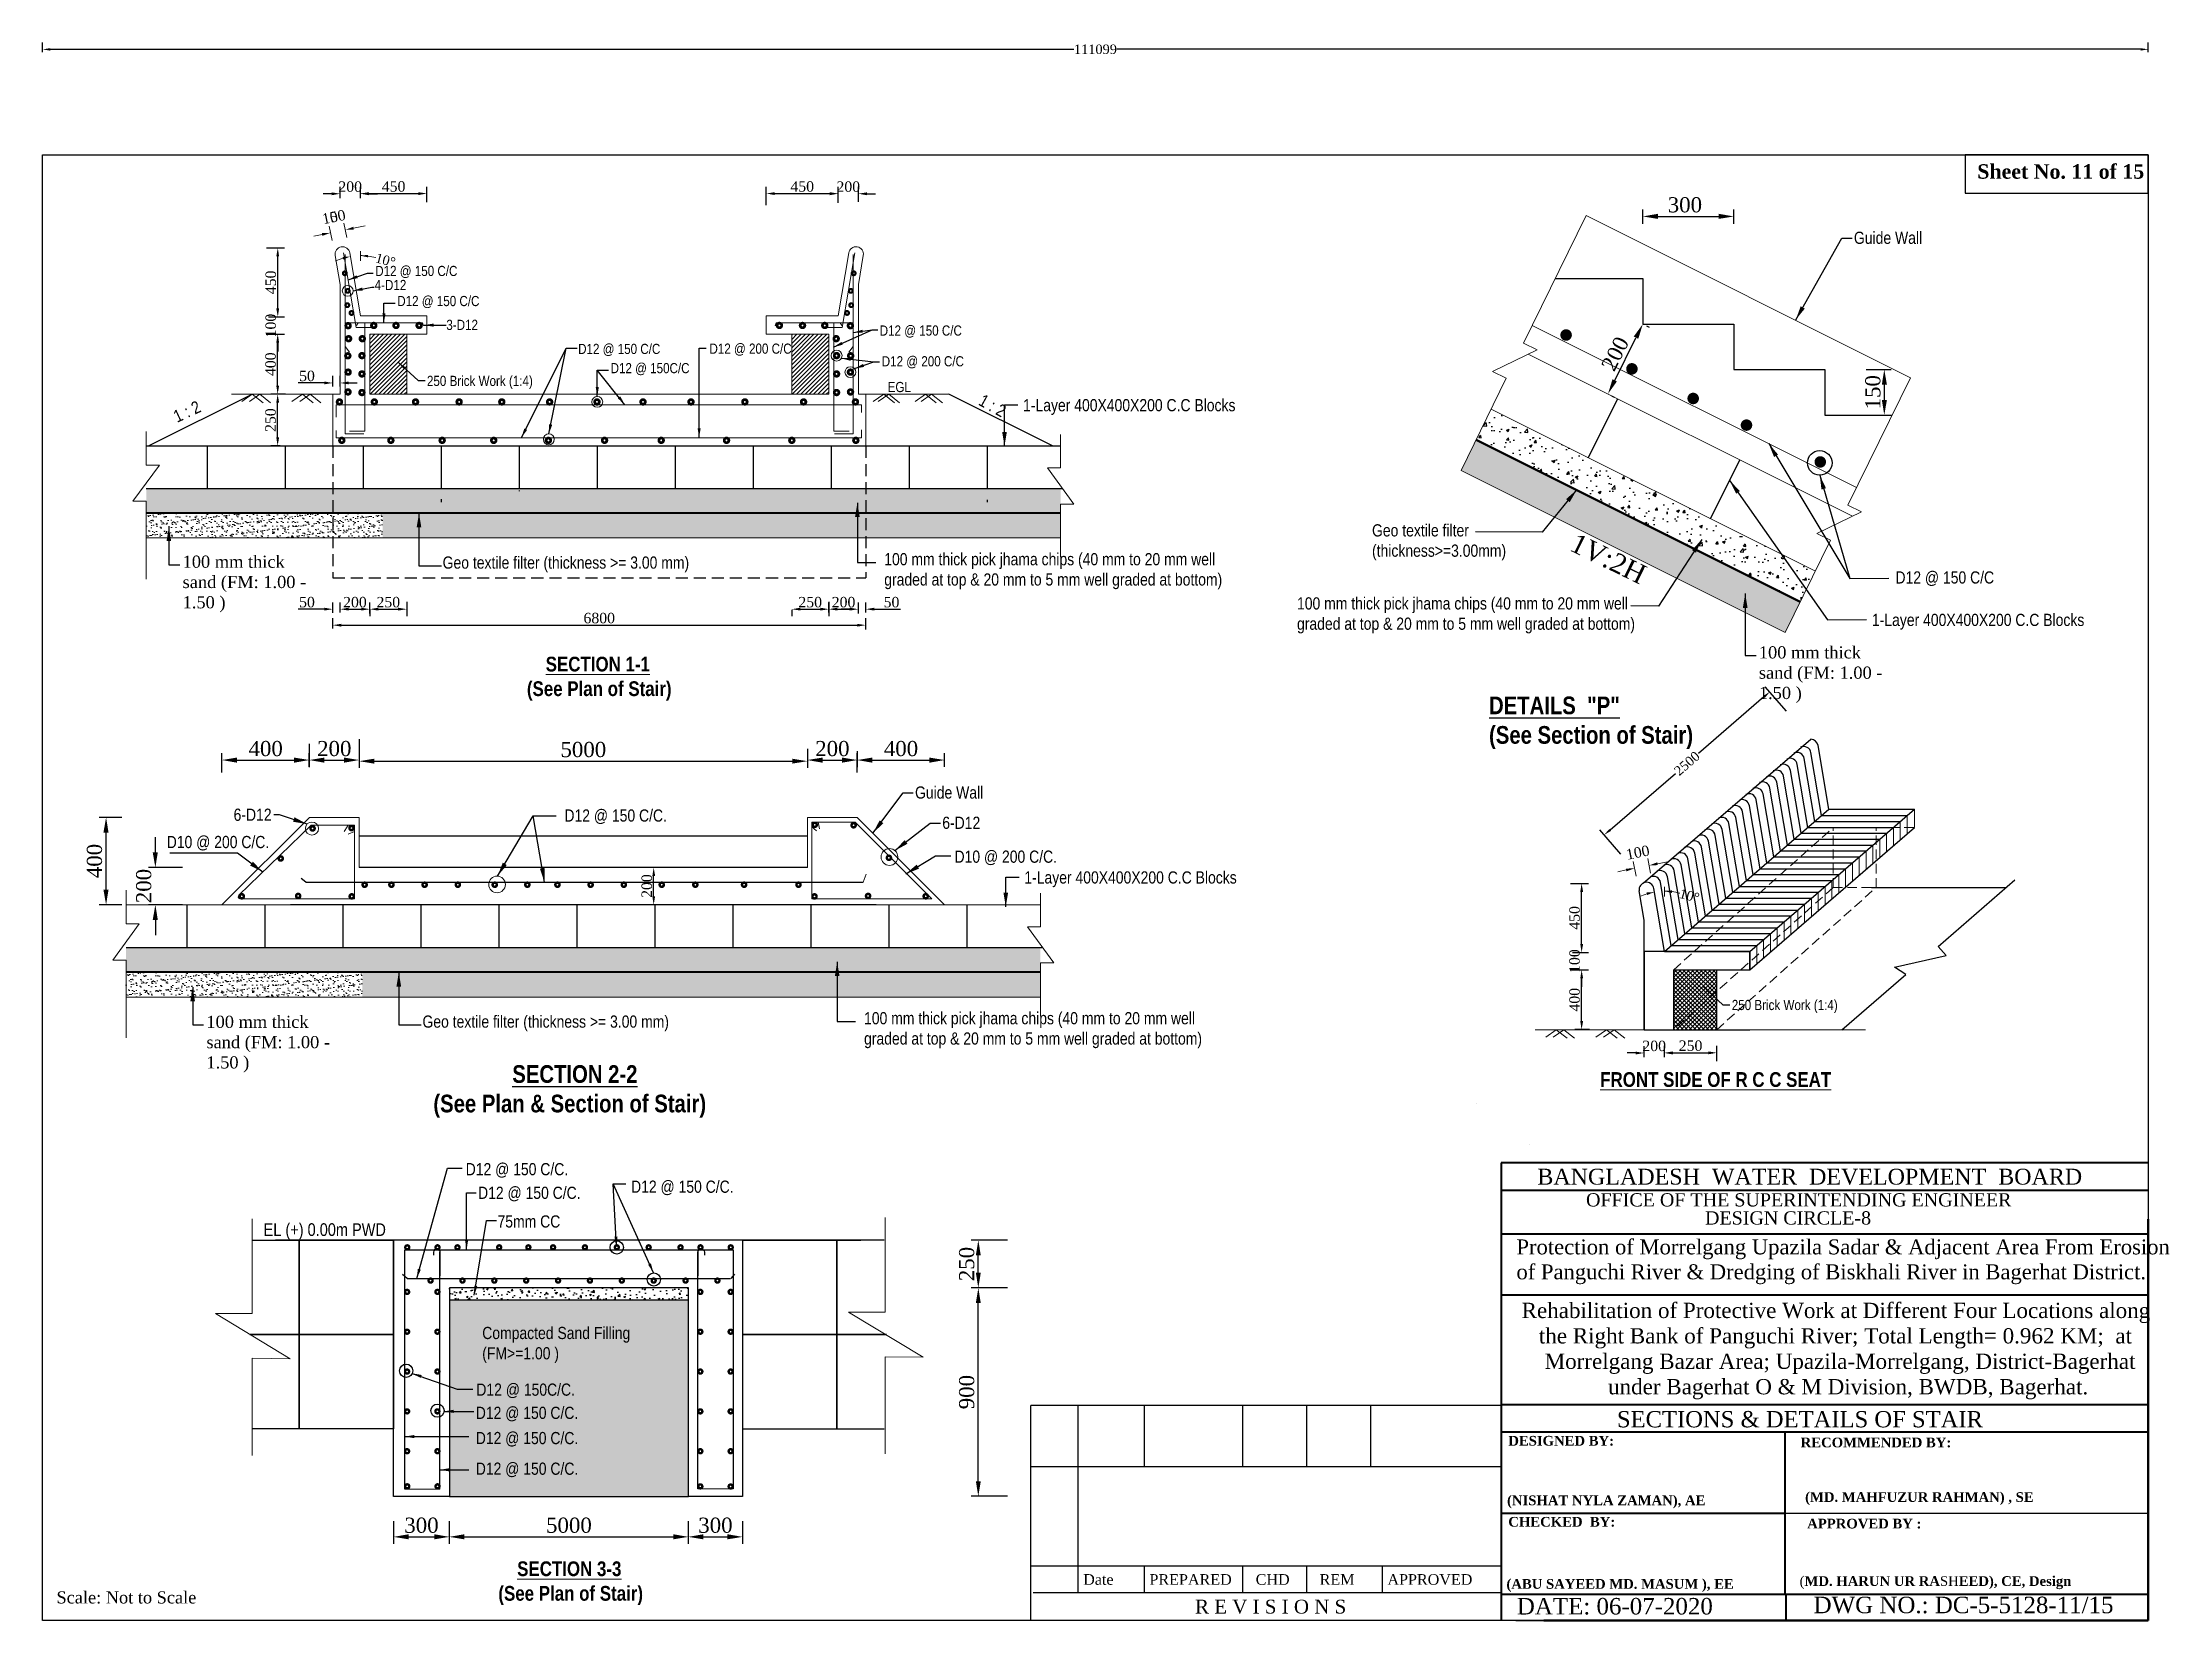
# Model space of a CAD drawing. Header units: metres. Extents: x -1354 to 3686, y -9962 to -7697.
# Drawn here: x 2726.1 to 2838.3, y -7807.3 to -7724 of the extents above; entities that cross this region are included whole.
import ezdxf
from ezdxf.enums import TextEntityAlignment as Align

# ---------------------------------------------------------------- set-up
doc = ezdxf.new("R2010")
doc.units = ezdxf.units.M
doc.linetypes.add('DASHED', pattern=[0.75, 0.5, -0.25])
doc.linetypes.add('DASHEDX2', pattern=[38.1, 25.4, -12.7])
doc.layers.add('Blocks', color=11, linetype='Continuous', lineweight=9)
doc.layers.add('Layer1', color=7, linetype='Continuous', lineweight=13)
doc.layers.add('LINE', color=7, linetype='Continuous')
doc.styles.add('Kazi_T_H', font='timesbd.ttf')
doc.styles.get("Standard").update_dxf_attribs({"font": 'times.ttf'})
doc.styles.add('TIMES', font='ARIALN.TTF')
doc.dimstyles.get("Standard").update_dxf_attribs({"dimtxt": 0.5, "dimasz": 0.4075, "dimexe": 0.364, "dimexo": 0.219, "dimgap": 0.09, "dimtad": 0, "dimdec": 0, "dimlfac": 1000, "dimzin": 0, "dimdsep": 46, "dimtxsty": 'Standard', "dimcen": 0.09, "dimadec": 0, "dimazin": 0, "dimtfac": 1, "dimtdec": 0, "dimtofl": 0, "dimtmove": 0, "dimatfit": 3, "dimfxl": 1, "dimtolj": 1, "dimtzin": 0, "dimarcsym": 0})
pattern_1 = [(37.5, (1400.30236, -7755.82624), (-0.01280025, 0.39153059), [0, -0.308864, 0, -0.34544, 0, -0.3302]), (7.5, (1400.30236, -7755.82624), (0.35961863, 0.57346008), [0, -0.166624, 0, -0.278384, 0, -0.10668]), (327.5, (1400.05242, -7755.82624), (0.6327939, 0.00114975), [0, -0.1016, 0, -0.36576, 0, -0.47752]), (317.5, (1400.0524, -7755.82624), (0.61084516, 0.17834346), [0, -0.0508, 0, -0.239776, 0, -0.27432])]
pattern_2 = [(50, (-312.1276, -8613.0005), (0.90462886, -0.07914477), [0.09459212, -1.04051336]), (355, (-312.1276, -8613.0005), (-0.1749971, 0.94868602), [0.0756737, -0.8324107]), (100.4514, (-312.0522, -8613.0071), (0.72963242, 0.86954068), [0.08039093, -0.8843003]), (46.1842, (-312.1276, -8612.7482), (1.34603463, -0.20875727), [0.1418882, -1.56077005]), (96.6356, (-312.0154, -8612.7656), (1.1788231, 1.22858505), [0.1205864, -1.3264502]), (351.1842, (-312.1276, -8612.7482), (1.1788221, 1.22858597), [0.11351055, -1.24861604]), (21, (-312.00144, -8612.8113), (0.75283608, -0.50779435), [0.09459212, -1.04051336]), (326, (-312.0014, -8612.8113), (0.3068762, 0.91457977), [0.0756737, -0.8324107]), (71.4514, (-311.9387, -8612.8536), (1.05971257, 0.4067846), [0.08039093, -0.8843003]), (37.5, (-312.12757, -8613.0005), (0.015336354, 0.419855156), [0, -0.822320865, 0, -0.845022974, 0, -0.83556376]), (7.5, (-312.12757, -8613.0005), (0.33179075, 0.49744322), [0, -0.48178922, 0, -0.80340244, 0, -0.31846015]), (327.5, (-312.40882, -8613.0005), (0.673271974, -0.028446843), [0, -0.31530708, 0, -0.98375809, 0, -1.30537131]), (317.5, (-312.53494, -8613.0005), (0.73553091, 0.12625524), [0, -0.4098992, 0, -0.65331627, 0, -0.92700282])]
pattern_3 = [(50, (82.72584, -8804.7062), (0.90462886, -0.07914477), [0.09459212, -1.04051336]), (355, (82.7258, -8804.7062), (-0.1749971, 0.94868602), [0.0756737, -0.8324107]), (100.4514, (82.8012, -8804.7128), (0.72963242, 0.86954068), [0.08039093, -0.8843003]), (46.1842, (82.7258, -8804.4539), (1.34603463, -0.20875727), [0.1418882, -1.56077005]), (96.6356, (82.838, -8804.4713), (1.1788231, 1.22858505), [0.1205864, -1.3264502]), (351.1842, (82.7258, -8804.454), (1.1788221, 1.228586), [0.11351055, -1.24861604]), (21, (82.85196, -8804.517), (0.75283608, -0.50779435), [0.09459212, -1.04051336]), (326, (82.852, -8804.517), (0.3068762, 0.91457977), [0.0756737, -0.8324107]), (71.4514, (82.9147, -8804.5593), (1.05971257, 0.4067846), [0.08039093, -0.8843003]), (37.5, (82.72584, -8804.7062), (0.015336354, 0.419855156), [0, -0.82232086, 0, -0.84502297, 0, -0.83556376]), (7.5, (82.72584, -8804.7062), (0.33179075, 0.49744322), [0, -0.48178922, 0, -0.80340244, 0, -0.31846015]), (327.5, (82.4446, -8804.7062), (0.673271974, -0.028446843), [0, -0.31530708, 0, -0.98375809, 0, -1.30537131]), (317.5, (82.31846, -8804.7062), (0.73553091, 0.12625524), [0, -0.4098992, 0, -0.65331627, 0, -0.92700282])]
pattern_4 = [(45, (4403.66699, -3930.90169), (-0.1122532015, 0.1122532015), []), (135, (4403.66699, -3930.90169), (-0.1122532015, -0.1122532015), [])]
pattern_5 = [(50, (-160.9988, -7747.1978), (1.2752927, -0.1115736), [0.13335, -1.46685]), (355, (-160.9988, -7747.1978), (-0.2466998, 1.3373965), [0.10668, -1.17348]), (100.451, (-160.8925, -7747.2071), (1.0285975, 1.2258168), [0.11333, -1.24663]), (46.1842, (-160.9988, -7746.8422), (1.8975533, -0.2942963), [0.200025, -2.200275]), (96.6356, (-160.8407, -7746.8667), (1.6618296, 1.7319789), [0.169995, -1.869945]), (351.184, (-160.9988, -7746.8422), (1.6618322, 1.7319758), [0.16002, -1.76022]), (21, (-160.821, -7746.9311), (1.06130416, -0.71585863), [0.13335, -1.46685]), (326, (-160.821, -7746.9311), (0.4326142, 1.28931576), [0.10668, -1.17348]), (71.4514, (-160.7326, -7746.9907), (1.49391544, 0.57346), [0.11333, -1.24663]), (37.5, (-160.9988, -7747.19777), (0.02162022, 0.59188527), [0, -1.159256, 0, -1.19126, 0, -1.177925]), (7.5, (-160.9988, -7747.1978), (0.46773764, 0.70126402), [0, -0.679196, 0, -1.132586, 0, -0.448945]), (327.5, (-161.3953, -7747.19777), (0.94913417, -0.04010121), [0, -0.4445, 0, -1.38684, 0, -1.84023]), (317.5, (-161.5731, -7747.1978), (1.03690427, 0.17798544), [0, -0.57785, 0, -0.921004, 0, -1.30683])]
pattern_6 = [(37.5, (-160.99882, -7747.19777), (-0.01280025, 0.39153059), [0, -0.308864, 0, -0.34544, 0, -0.3302]), (7.5, (-160.9988, -7747.19777), (0.35961863, 0.57346008), [0, -0.166624, 0, -0.278384, 0, -0.10668]), (327.5, (-161.24876, -7747.19777), (0.632793896, 0.001149748), [0, -0.1016, 0, -0.36576, 0, -0.47752]), (317.5, (-161.24876, -7747.19777), (0.61084516, 0.17834346), [0, -0.0508, 0, -0.239776, 0, -0.27432])]
pattern_7 = [(50, (-159.9338, -7722.9714), (1.2752927, -0.1115736), [0.13335, -1.46685]), (355, (-159.9338, -7722.9714), (-0.2466998, 1.3373965), [0.10668, -1.17348]), (100.451, (-159.8276, -7722.9807), (1.0285975, 1.2258168), [0.11333, -1.24663]), (46.1842, (-159.9338, -7722.6158), (1.8975533, -0.2942963), [0.200025, -2.200275]), (96.6356, (-159.7757, -7722.6404), (1.6618296, 1.7319789), [0.169995, -1.869945]), (351.184, (-159.9338, -7722.6158), (1.6618322, 1.7319758), [0.16002, -1.76022]), (21, (-159.756, -7722.7047), (1.06130416, -0.71585863), [0.13335, -1.46685]), (326, (-159.756, -7722.7047), (0.4326142, 1.28931576), [0.10668, -1.17348]), (71.4514, (-159.6676, -7722.7644), (1.49391544, 0.57346), [0.11333, -1.24663]), (37.5, (-159.93384, -7722.97144), (0.02162022, 0.59188527), [0, -1.159256, 0, -1.19126, 0, -1.177925]), (7.5, (-159.93384, -7722.97144), (0.46773764, 0.70126402), [0, -0.679196, 0, -1.132586, 0, -0.448945]), (327.5, (-160.33034, -7722.97144), (0.94913417, -0.04010121), [0, -0.4445, 0, -1.38684, 0, -1.84023]), (317.5, (-160.5081, -7722.9714), (1.03690427, 0.17798544), [0, -0.57785, 0, -0.921004, 0, -1.30683])]
pattern_8 = [(37.5, (-159.93384, -7722.97144), (-0.01280025, 0.39153059), [0, -0.308864, 0, -0.34544, 0, -0.3302]), (7.5, (-159.93384, -7722.97144), (0.35961863, 0.57346008), [0, -0.166624, 0, -0.278384, 0, -0.10668]), (327.5, (-160.18378, -7722.97144), (0.632793896, 0.001149748), [0, -0.1016, 0, -0.36576, 0, -0.47752]), (317.5, (-160.1838, -7722.97144), (0.61084516, 0.17834346), [0, -0.0508, 0, -0.239776, 0, -0.27432])]
pattern_9 = [(45, (4313.93069, -3905.15625), (-0.1122532015, 0.1122532015), [])]
pattern_10 = [(45, (4336.19631, -3905.15625), (-0.1122532015, 0.1122532015), [])]
pattern_11 = [(50, (1603.9938, -7843.0495), (1.4574774, -0.1275127), [0.1524, -1.6764]), (355, (1603.9938, -7843.0495), (-0.2819426, 1.5284531), [0.12192, -1.34112]), (100.451, (1604.1152, -7843.0601), (1.17554, 1.4009335), [0.12952, -1.42472]), (46.1842, (1603.9938, -7842.6431), (2.1686323, -0.3363386), [0.2286, -2.5146]), (96.6356, (1604.1745, -7842.6711), (1.899234, 1.9794044), [0.19428, -2.13708]), (351.184, (1603.9938, -7842.643), (1.899237, 1.979401), [0.18288, -2.01168]), (21, (1604.197, -7842.7447), (1.212919, -0.8181241), [0.1524, -1.6764]), (326, (1604.197, -7842.7447), (0.4944162, 1.4735037), [0.12192, -1.34112]), (71.4514, (1604.298, -7842.8129), (1.707332, 0.6553829), [0.12952, -1.42472]), (37.5, (1603.99376, -7843.0495), (0.02470883, 0.6764403), [0, -1.324864, 0, -1.36144, 0, -1.3462]), (7.5, (1603.99376, -7843.0495), (0.5345573, 0.8014446), [0, -0.776224, 0, -1.294384, 0, -0.51308]), (327.5, (1603.5406, -7843.0495), (1.08472476, -0.04582995), [0, -0.508, 0, -1.58496, 0, -2.10312]), (317.5, (1603.3374, -7843.0495), (1.18503345, 0.2034119), [0, -0.6604, 0, -1.052576, 0, -1.49352])]
pattern_12 = [(37.5, (1603.99376, -7843.0495), (-0.01280025, 0.39153059), [0, -0.308864, 0, -0.34544, 0, -0.3302]), (7.5, (1603.99376, -7843.0495), (0.35961863, 0.57346008), [0, -0.166624, 0, -0.278384, 0, -0.10668]), (327.5, (1603.74382, -7843.0495), (0.6327939, 0.00114975), [0, -0.1016, 0, -0.36576, 0, -0.47752]), (317.5, (1603.7438, -7843.0495), (0.61084516, 0.17834346), [0, -0.0508, 0, -0.239776, 0, -0.27432])]

msp = doc.modelspace()

# ---------------------------------------------------------------- texts
at = {"color": 7, "lineweight": 30, "ltscale": 0.18, "insert": (2828.168404, -7730.414778), "char_height": 0.76320555, "width": 27.41409531, "attachment_point": 1}
msp.add_mtext('{\\fTimes New Roman|b1|i0|c0|p18;Sheet No. 11 of 15}', dxfattribs=at)
at = {"layer": 'Blocks', "color": 0, "linetype": 'ByBlock', "lineweight": 13}
for p in [(2743.606652, -7735.580743), (2743.606652, -7735.580743), (2812.405396, -7769.123661), (2812.405396, -7769.123661)]:
    msp.add_text('10° ', height=0.5, rotation=345.25683076, dxfattribs=at).set_placement(p)
at = {"layer": 'Layer1', "color": 7, "lineweight": 13, "char_height": 0.55, "attachment_point": 5, "rotation": 11.31589728}
for s, insert in [('\\A1;150', (2741.454613, -7733.196377)), ('\\A1;100', (2741.454613, -7733.196377)), ('\\A1;100', (2810.253356, -7766.739295))]:
    msp.add_mtext(s, dxfattribs=dict(at, insert=insert))
at = {"layer": 'Layer1', "color": 7, "lineweight": 30, "attachment_point": 1, "style": 'TIMES'}
for s, insert, char_height, width in [('Guide Wall', (2821.658886, -7733.974996), 0.6422922, 5.62835096), ('Guide Wall', (2821.658886, -7733.974996), 0.6422922, 5.62835096), ('1-Layer 400X400X200 C.C Blocks', (2777.822267, -7742.809641), 0.6422922, 11.74285428), ('1-Layer 400X400X200 C.C Blocks', (2777.822267, -7742.809641), 0.6422922, 11.74285428), ('Geo textile filter (thickness>=3.00mm)', (2796.232458, -7749.416985), 0.6422922, 7.84404943), ('Geo textile filter (thickness>=3.00mm)', (2796.232458, -7749.416985), 0.6422922, 7.84404943), ('100 mm thick pick jhama chips (40 mm to 20 mm well graded at top & 20 mm to 5 mm well graded at bottom) ', (2770.497032, -7750.937937), 0.6422922, 19.45257056), ('100 mm thick pick jhama chips (40 mm to 20 mm well graded at top & 20 mm to 5 mm well graded at bottom) ', (2770.497032, -7750.937937), 0.6422922, 19.45257056), ('{\\fTimes New Roman|b0|i0|c0|p18;100 mm thick sand (FM: 1.00 - 1.50 )}', (2733.477312, -7751.069992), 0.6422922, 7.3790872), ('{\\fTimes New Roman|b0|i0|c0|p18;100 mm thick sand (FM: 1.00 - 1.50 )}', (2733.477312, -7751.069992), 0.6422922, 7.3790872), ('Geo textile filter (thickness >= 3.00 mm)', (2747.197646, -7751.116632), 0.6422922, 19.45257056), ('Geo textile filter (thickness >= 3.00 mm)', (2747.197646, -7751.116632), 0.6422922, 19.45257056), ('D12 @ 150 C/C', (2823.85052, -7751.901781), 0.6422922, 11.74285428), ('D12 @ 150 C/C', (2823.85052, -7751.901781), 0.6422922, 11.74285428), ('100 mm thick pick jhama chips (40 mm to 20 mm well graded at top & 20 mm to 5 mm well graded at bottom) ', (2792.27552, -7753.271968), 0.6422922, 19.45257056), ('100 mm thick pick jhama chips (40 mm to 20 mm well graded at top & 20 mm to 5 mm well graded at bottom) ', (2792.27552, -7753.271968), 0.6422922, 19.45257056), ('1-Layer 400X400X200 C.C Blocks', (2822.609074, -7754.142413), 0.6422922, 11.74285428), ('1-Layer 400X400X200 C.C Blocks', (2822.609074, -7754.142413), 0.6422922, 11.74285428), ('{\\fTimes New Roman|b0|i0|c0|p18;100 mm thick sand (FM: 1.00 - 1.50 )}', (2816.642885, -7755.856773), 0.6422922, 7.3790872), ('{\\fTimes New Roman|b0|i0|c0|p18;100 mm thick sand (FM: 1.00 - 1.50 )}', (2816.642885, -7755.856773), 0.6422922, 7.3790872), ('{\\fArial Narrow|b1|i0|c0|p34;\\LDETAILS  "P"\\P\\l(See Section of Stair)}', (2802.407879, -7758.508811), 0.9342432, 21.86326478), ('{\\fArial Narrow|b1|i0|c0|p34;\\LDETAILS  "P"\\P\\l(See Section of Stair)}', (2802.407879, -7758.508811), 0.9342432, 21.86326478), ('Guide Wall', (2772.12169, -7763.252565), 0.6422922, 5.62835096), ('Guide Wall', (2772.12169, -7763.252565), 0.6422922, 5.62835096), ('6-D12', (2736.168477, -7764.425591), 0.6422922, 5.62835096), ('6-D12', (2736.168477, -7764.425591), 0.6422922, 5.62835096), ('D12 @ 150 C/C.', (2753.623127, -7764.466248), 0.6422922, 5.62835096), ('D12 @ 150 C/C.', (2753.623127, -7764.466248), 0.6422922, 5.62835096), ('6-D12', (2773.558972, -7764.850543), 0.6422922, 5.62835096), ('6-D12', (2773.558972, -7764.850543), 0.6422922, 5.62835096), ('D10 @ 200 C/C.', (2732.639628, -7765.865497), 0.6422922, 5.62835096), ('D10 @ 200 C/C.', (2732.639628, -7765.865497), 0.6422922, 5.62835096), ('D10 @ 200 C/C.', (2774.205038, -7766.637803), 0.6422922, 5.62835096), ('D10 @ 200 C/C.', (2774.205038, -7766.637803), 0.6422922, 5.62835096), ('1-Layer 400X400X200 C.C Blocks', (2777.887931, -7767.734844), 0.6422922, 11.74285428), ('1-Layer 400X400X200 C.C Blocks', (2777.887931, -7767.734844), 0.6422922, 11.74285428), ('{\\fTimes New Roman|b0|i0|c0|p18;100 mm thick sand (FM: 1.00 - 1.50 )}', (2734.732973, -7775.35488), 0.6422922, 7.3790872), ('{\\fTimes New Roman|b0|i0|c0|p18;100 mm thick sand (FM: 1.00 - 1.50 )}', (2734.732973, -7775.35488), 0.6422922, 7.3790872), ('Geo textile filter (thickness >= 3.00 mm)', (2746.13267, -7775.342967), 0.6422922, 19.45257056), ('Geo textile filter (thickness >= 3.00 mm)', (2746.13267, -7775.342967), 0.6422922, 19.45257056), ('100 mm thick pick jhama chips (40 mm to 20 mm well graded at top & 20 mm to 5 mm well graded at bottom) ', (2769.432056, -7775.164272), 0.6422922, 19.45257056), ('100 mm thick pick jhama chips (40 mm to 20 mm well graded at top & 20 mm to 5 mm well graded at bottom) ', (2769.432056, -7775.164272), 0.6422922, 19.45257056), ('{\\fArial Narrow|b1|i0|c0|p34;                             \\LSECTION 2-2\\P\\l               (See Plan & Section of Stair)}', (2742.244423, -7777.96354), 0.9342432, 29.41431237), ('{\\fArial Narrow|b1|i0|c0|p34;                             \\LSECTION 2-2\\P\\l               (See Plan & Section of Stair)}', (2742.244423, -7777.96354), 0.9342432, 29.41431237), ('D12 @ 150 C/C.', (2748.413526, -7783.132645), 0.6422922, 5.62835096), ('D12 @ 150 C/C.', (2748.413526, -7783.132645), 0.6422922, 5.62835096), ('D12 @ 150 C/C.', (2749.066895, -7784.379555), 0.6422922, 5.62835096), ('D12 @ 150 C/C.', (2749.066895, -7784.379555), 0.6422922, 5.62835096), ('D12 @ 150 C/C.', (2757.139594, -7784.056356), 0.6422922, 5.62835096), ('D12 @ 150 C/C.', (2757.139594, -7784.056356), 0.6422922, 5.62835096), ('EL (+) 0.00m PWD', (2737.751365, -7786.309282), 0.66905437, 7.13924674), ('75mm CC', (2750.09317, -7785.890522), 0.6422922, 5.62835096), ('75mm CC', (2750.09317, -7785.890522), 0.6422922, 5.62835096), ('Compacted Sand Filling\\P(FM>=1.00 )', (2749.286901, -7791.777481), 0.6422922, 12.51920321), ('Compacted Sand Filling\\P(FM>=1.00 )', (2749.286901, -7791.777481), 0.6422922, 12.51920321), ('D12 @ 150C/C.', (2748.975586, -7794.766895), 0.6422922, 5.62835096), ('D12 @ 150C/C.', (2748.975586, -7794.766895), 0.6422922, 5.62835096), ('D12 @ 150 C/C.', (2748.945404, -7795.992764), 0.6422922, 5.62835096), ('D12 @ 150 C/C.', (2748.945404, -7795.992764), 0.6422922, 5.62835096), ('D12 @ 150 C/C.', (2748.945404, -7797.324151), 0.6422922, 5.62835096), ('D12 @ 150 C/C.', (2748.945404, -7797.324151), 0.6422922, 5.62835096), ('D12 @ 150 C/C.', (2748.945404, -7798.939682), 0.6422922, 5.62835096), ('D12 @ 150 C/C.', (2748.945404, -7798.939682), 0.6422922, 5.62835096)]:
    msp.add_mtext(s, dxfattribs=dict(at, insert=insert, char_height=char_height, width=width))
at = {"layer": 'Layer1', "color": 7, "lineweight": 13, "attachment_point": 1, "style": 'TIMES'}
for s, insert, char_height, width in [('D12 @ 150 C/C', (2743.640338, -7735.778233), 0.5352435, 5.87162151), ('D12 @ 150 C/C', (2743.640338, -7735.778233), 0.5352435, 5.87162151), ('4-D12', (2743.609806, -7736.520766), 0.5352435, 5.87162151), ('4-D12', (2743.609806, -7736.520766), 0.5352435, 5.87162151), ('D12 @ 150 C/C', (2744.802212, -7737.365966), 0.5352435, 5.87162151), ('D12 @ 150 C/C', (2744.802212, -7737.365966), 0.5352435, 5.87162151), ('3-D12', (2747.392041, -7738.624749), 0.5352435, 5.87162151), ('3-D12', (2747.392041, -7738.624749), 0.5352435, 5.87162151), ('D12 @ 150 C/C', (2770.257263, -7738.923879), 0.5352435, 5.87162151), ('D12 @ 150 C/C', (2770.257263, -7738.923879), 0.5352435, 5.87162151), ('D12 @ 150 C/C', (2754.346255, -7739.89367), 0.5352435, 5.87162151), ('D12 @ 150 C/C', (2754.346255, -7739.89367), 0.5352435, 5.87162151), ('D12 @ 150C/C', (2756.05854, -7740.907384), 0.5352435, 5.87162151), ('D12 @ 150C/C', (2756.05854, -7740.907384), 0.5352435, 5.87162151), ('D12 @ 200 C/C', (2761.274447, -7739.879147), 0.5352435, 5.87162151), ('D12 @ 200 C/C', (2761.274447, -7739.879147), 0.5352435, 5.87162151), ('D12 @ 200 C/C', (2770.365596, -7740.546523), 0.5352435, 5.87162151), ('D12 @ 200 C/C', (2770.365596, -7740.546523), 0.5352435, 5.87162151), ('250 Brick Work (1:4)', (2746.368094, -7741.581245), 0.5352435, 5.87162151), ('250 Brick Work (1:4)', (2746.368094, -7741.581245), 0.5352435, 5.87162151), ('EGL', (2770.677139, -7741.904577), 0.5352435, 5.87162151), ('EGL', (2770.677139, -7741.904577), 0.5352435, 5.87162151), ('{\\fArial Narrow|b1|i0|c0|p34;                    \\LSECTION 1-1\\P\\l                (See Plan of Stair)}', (2747.67508, -7756.40661), 0.778536, 17.37826797), ('{\\fArial Narrow|b1|i0|c0|p34;                    \\LSECTION 1-1\\P\\l                (See Plan of Stair)}', (2747.67508, -7756.40661), 0.778536, 17.37826797), ('250 Brick Work (1:4)', (2815.214812, -7774.520427), 0.5352435, 5.87162151), ('{\\fArial Narrow|b1|i0|c0|p34;\\LFRONT SIDE OF R C C SEAT\\P\\l        }', (2808.271895, -7778.332922), 0.778536, 14.66484432), ('{\\fArial Narrow|b1|i0|c0|p34;\\LFRONT SIDE OF R C C SEAT\\P\\l        }', (2808.271895, -7778.332922), 0.778536, 14.66484432), ('{\\fArial Narrow|b1|i0|c0|p34;                    \\LSECTION 3-3\\P\\l                (See Plan of Stair)}', (2746.170066, -7804.152759), 0.778536, 17.37826797), ('{\\fArial Narrow|b1|i0|c0|p34;                    \\LSECTION 3-3\\P\\l                (See Plan of Stair)}', (2746.170066, -7804.152759), 0.778536, 17.37826797)]:
    msp.add_mtext(s, dxfattribs=dict(at, insert=insert, char_height=char_height, width=width))
at = {"layer": 'Layer1', "color": 7, "lineweight": 30, "attachment_point": 1, "style": 'TIMES'}
for s, insert, char_height, width, rotation in [('1 : 2', (2732.91489, -7743.473924), 0.65, 11.06858846, 24.78762823), ('1 : 2', (2775.733009, -7742.520679), 0.65, 11.06858846, 331.09856119), ('{\\fTimes New Roman|b0|i0|c0|p18;\\C0;1V:2H}', (2807.039848, -7749.846311), 1.0218285, 10.07861282, 334.01259383)]:
    msp.add_mtext(s, dxfattribs=dict(at, insert=insert, char_height=char_height, width=width, rotation=rotation))
at = {"layer": 'LINE', "color": 0, "linetype": 'ByBlock', "lineweight": 40, "ltscale": 0.5}
for s, height, p in [('BANGLADESH  WATER  DEVELOPMENT  BOARD', 0.83751797, (2819.328564, -7784.267618)), ('OFFICE OF THE SUPERINTENDING ENGINEER', 0.698544, (2818.7472, -7785.421119)), ('DESIGN CIRCLE-8', 0.698544, (2818.181997, -7786.375564))]:
    msp.add_text(s, height=height, dxfattribs=at).set_placement(p, align=Align.CENTER)
at = {"layer": 'LINE', "lineweight": -2, "ltscale": 0.5}
for s, height, p in [('SECTIONS & DETAILS OF STAIR ', 0.85884208, (2818.972503, -7797.078858)), ('R E V I S I O N S', 0.73111054, (2790.883266, -7806.906799))]:
    msp.add_text(s, height=height, dxfattribs=at).set_placement(p, align=Align.CENTER)
at = {"layer": 'LINE', "color": 0, "linetype": 'ByBlock', "lineweight": 40, "ltscale": 0.5, "style": 'Kazi_T_H'}
for s, p in [('DESIGNED BY:', (2803.423138, -7798.044219)), ('RECOMMENDED BY:', (2818.84908, -7798.134406)), ('(NISHAT NYLA ZAMAN), AE', (2803.357432, -7801.188412)), ('(MD. MAHFUZUR RAHMAN) , SE', (2819.082864, -7801.013943)), ('CHECKED  BY:', (2803.423138, -7802.320751)), ('APPROVED BY :', (2819.191097, -7802.415375)), ('(ABU SAYEED MD. MASUM ), EE', (2803.324788, -7805.59921))]:
    msp.add_text(s, height=0.51318384, dxfattribs=at).set_placement(p)
at = {"layer": 'LINE', "lineweight": -2, "ltscale": 0.5}
for s, p in [('Date', (2780.993802, -7805.38874)), ('PREPARED', (2784.491011, -7805.38874)), ('CHD', (2790.094575, -7805.38874)), ('REM', (2793.470564, -7805.38874)), ('APPROVED', (2797.04663, -7805.38874))]:
    msp.add_text(s, height=0.5618566, dxfattribs=at).set_placement(p)
at = {"layer": 'LINE', "color": 0, "linetype": 'ByBlock', "lineweight": 40, "ltscale": 0.5}
for s, p in [('DATE: 06-07-2020', (2803.874697, -7806.956433)), ('DWG NO.: DC-5-5128-11/15', (2819.532094, -7806.888263))]:
    msp.add_text(s, height=0.87095503, dxfattribs=at).set_placement(p)
at = {"layer": 'LINE', "color": 0, "linetype": 'ByBlock', "lineweight": 40, "ltscale": 0.5, "attachment_point": 1}
for s, insert, char_height, width in [('                    Protection of Morrelgang Upazila Sadar & Adjacent Area From Erosion \\P                    of Panguchi River & Dredging of Biskhali River in Bagerhat District.', (2797.891105, -7787.160383), 0.78947585, 44.92476513), ('           Rehabilitation of Protective Work at Different Four Locations along   \\P              the Right Bank of Panguchi River; Total Length= 0.962 KM;  at    \\P               Morrelgang Bazar Area; Upazila-Morrelgang, District-Bagerhat    \\P                          under Bagerhat O & M Division, BWDB, Bagerhat.', (2800.779701, -7790.504109), 0.80526537, 35.82224836)]:
    msp.add_mtext(s, dxfattribs=dict(at, insert=insert, char_height=char_height, width=width))
at = {"layer": 'LINE', "color": 7, "linetype": 'ByBlock', "lineweight": 30, "ltscale": 0.5, "insert": (2726.823423, -7805.735669), "char_height": 0.63961538, "width": 13.43449086, "attachment_point": 1}
msp.add_mtext('Scale: Not to Scale', dxfattribs=at)
msp.add_mtext('Scale: Not to Scale', dxfattribs=at)
at = {"layer": 'LINE', "color": 0, "linetype": 'ByBlock', "lineweight": 40, "ltscale": 0.5, "insert": (2825.961833, -7804.935176), "char_height": 0.513183839, "width": 18.97389568, "attachment_point": 2, "style": 'Kazi_T_H'}
msp.add_mtext('{\\fTimes New Roman|b0|i0|c0|p18;\\C7;(\\fTimes New Roman|b1|i0|c0|p18;MD. HARUN UR RA\\fTimes New Roman|b0|i0|c0|p18;SH}EED), CE, Design', dxfattribs=at)

# ---------------------------------------------------------------- blocks, each defined once
blk = doc.blocks.new('*D963')
at = {"layer": 'Defpoints', "color": 0, "lineweight": -3}
for p in [(2732.04, -7767.53), (2733.7, -7767.53), (2733.7, -7769.5)]:
    blk.add_point(p, dxfattribs=at)
at = {"layer": 'Layer1', "color": 7, "lineweight": -2}
for p, q in [((2732.04, -7766.73), (2732.04, -7765.93)), ((2732.04, -7770.3), (2732.04, -7771.1))]:
    blk.add_line(p, q, dxfattribs=at)
at = {"layer": 'Layer1', "color": 0, "lineweight": -2}
for p, q in [((2733.48, -7767.53), (2731.67, -7767.53)), ((2733.48, -7769.5), (2731.67, -7769.5))]:
    blk.add_line(p, q, dxfattribs=at)
at = {"layer": 'Layer1', "color": 7, "lineweight": -3}
for points in [[(2731.9, -7766.73), (2732.17, -7766.73), (2732.04, -7767.53)], [(2731.9, -7770.3), (2732.17, -7770.3), (2732.04, -7769.5)]]:
    blk.add_solid(points, dxfattribs=at)
at = {"layer": 'Layer1', "color": 0, "lineweight": 30, "insert": (2731.43, -7768.51), "char_height": 0.8, "attachment_point": 5, "rotation": 90}
blk.add_mtext('\\A1;200', dxfattribs=at)
blk = doc.blocks.new('*D964')
at = {"layer": 'Defpoints', "color": 0, "lineweight": -3}
for p in [(2740.16, -7760.78), (2742.79, -7760.53), (2742.79, -7761.86)]:
    blk.add_point(p, dxfattribs=at)
at = {"layer": 'Layer1', "color": 0, "lineweight": -2}
for p, q in [((2740.16, -7761), (2740.16, -7762.23)), ((2742.79, -7760.75), (2742.79, -7762.23))]:
    blk.add_line(p, q, dxfattribs=at)
at = {"layer": 'Layer1', "color": 7, "lineweight": -2}
blk.add_line((2740.96, -7761.86), (2741.99, -7761.86), dxfattribs=at)
at = {"layer": 'Layer1', "color": 7, "lineweight": -3}
for points in [[(2740.96, -7761.73), (2740.96, -7762), (2740.16, -7761.86)], [(2741.99, -7761.73), (2741.99, -7762), (2742.79, -7761.86)]]:
    blk.add_solid(points, dxfattribs=at)
at = {"layer": 'Layer1', "color": 0, "lineweight": 30, "insert": (2741.48, -7761.26), "char_height": 0.8, "attachment_point": 5}
blk.add_mtext('\\A1;200', dxfattribs=at)
blk = doc.blocks.new('*D965')
at = {"layer": 'Defpoints', "color": 0, "lineweight": -3}
for p in [(2766.44, -7761.18), (2769.07, -7761.18), (2769.07, -7761.86)]:
    blk.add_point(p, dxfattribs=at)
at = {"layer": 'Layer1', "color": 0, "lineweight": -2}
for p, q in [((2766.44, -7761.4), (2766.44, -7762.23)), ((2769.07, -7761.4), (2769.07, -7762.23))]:
    blk.add_line(p, q, dxfattribs=at)
at = {"layer": 'Layer1', "color": 7, "lineweight": -2}
blk.add_line((2767.24, -7761.86), (2768.27, -7761.86), dxfattribs=at)
at = {"layer": 'Layer1', "color": 7, "lineweight": -3}
for points in [[(2767.24, -7761.73), (2767.24, -7762), (2766.44, -7761.86)], [(2768.27, -7761.73), (2768.27, -7762), (2769.07, -7761.86)]]:
    blk.add_solid(points, dxfattribs=at)
at = {"layer": 'Layer1', "color": 0, "lineweight": 30, "insert": (2767.76, -7761.26), "char_height": 0.8, "attachment_point": 5}
blk.add_mtext('\\A1;200', dxfattribs=at)
blk = doc.blocks.new('*D966')
at = {"layer": 'Defpoints', "color": 0, "lineweight": -3}
for p in [(2773.68, -7761.86), (2769.07, -7762.74), (2773.68, -7762.43)]:
    blk.add_point(p, dxfattribs=at)
at = {"layer": 'Layer1', "color": 0, "lineweight": -2}
for p, q in [((2769.07, -7762.52), (2769.07, -7761.5)), ((2773.68, -7762.21), (2773.68, -7761.5))]:
    blk.add_line(p, q, dxfattribs=at)
at = {"layer": 'Layer1', "color": 7, "lineweight": -2}
blk.add_line((2769.87, -7761.86), (2772.88, -7761.86), dxfattribs=at)
at = {"layer": 'Layer1', "color": 7, "lineweight": -3}
for points in [[(2769.87, -7761.73), (2769.87, -7762), (2769.07, -7761.86)], [(2772.88, -7761.73), (2772.88, -7762), (2773.68, -7761.86)]]:
    blk.add_solid(points, dxfattribs=at)
at = {"layer": 'Layer1', "color": 0, "lineweight": 30, "insert": (2771.38, -7761.26), "char_height": 0.8, "attachment_point": 5}
blk.add_mtext('\\A1;400', dxfattribs=at)
blk = doc.blocks.new('*D967')
at = {"layer": 'Defpoints', "color": 0, "lineweight": -3}
for p in [(2729.44, -7764.89), (2730.49, -7764.89), (2730.49, -7769.5)]:
    blk.add_point(p, dxfattribs=at)
at = {"layer": 'Layer1', "color": 0, "lineweight": -2}
for p, q in [((2730.27, -7764.89), (2729.07, -7764.89)), ((2730.27, -7769.5), (2729.07, -7769.5))]:
    blk.add_line(p, q, dxfattribs=at)
at = {"layer": 'Layer1', "color": 7, "lineweight": -2}
blk.add_line((2729.44, -7768.7), (2729.44, -7765.69), dxfattribs=at)
at = {"layer": 'Layer1', "color": 7, "lineweight": -3}
for points in [[(2729.3, -7765.69), (2729.57, -7765.69), (2729.44, -7764.89)], [(2729.3, -7768.7), (2729.57, -7768.7), (2729.44, -7769.5)]]:
    blk.add_solid(points, dxfattribs=at)
at = {"layer": 'Layer1', "color": 0, "lineweight": 30, "insert": (2728.83, -7767.19), "char_height": 0.8, "attachment_point": 5, "rotation": 90}
blk.add_mtext('\\A1;400', dxfattribs=at)
blk = doc.blocks.new('*D968')
at = {"layer": 'Defpoints', "color": 0, "lineweight": -3}
for p in [(2775.46, -7789.72), (2777.22, -7789.72), (2777.22, -7800.72)]:
    blk.add_point(p, dxfattribs=at)
at = {"layer": 'Layer1', "color": 0, "lineweight": -2}
for p, q in [((2777, -7789.72), (2775.09, -7789.72)), ((2777, -7800.72), (2775.09, -7800.72))]:
    blk.add_line(p, q, dxfattribs=at)
at = {"layer": 'Layer1', "color": 7, "lineweight": -2}
blk.add_line((2775.46, -7799.92), (2775.46, -7790.52), dxfattribs=at)
at = {"layer": 'Layer1', "color": 7, "lineweight": -3}
for points in [[(2775.33, -7790.52), (2775.59, -7790.52), (2775.46, -7789.72)], [(2775.33, -7799.92), (2775.59, -7799.92), (2775.46, -7800.72)]]:
    blk.add_solid(points, dxfattribs=at)
at = {"layer": 'Layer1', "color": 0, "lineweight": 30, "insert": (2774.85, -7795.22), "char_height": 0.8, "attachment_point": 5, "rotation": 90}
blk.add_mtext('\\A1;900', dxfattribs=at)
blk = doc.blocks.new('*D969')
at = {"layer": 'Defpoints', "color": 0, "lineweight": -3}
for p in [(2775.46, -7787.2), (2777.22, -7787.2), (2777.22, -7789.72)]:
    blk.add_point(p, dxfattribs=at)
at = {"layer": 'Layer1', "color": 0, "lineweight": -2}
for p, q in [((2777, -7787.2), (2775.09, -7787.2)), ((2777, -7789.72), (2775.09, -7789.72))]:
    blk.add_line(p, q, dxfattribs=at)
at = {"layer": 'Layer1', "color": 7, "lineweight": -2}
blk.add_line((2775.46, -7788.92), (2775.46, -7788), dxfattribs=at)
at = {"layer": 'Layer1', "color": 7, "lineweight": -3}
for points in [[(2775.33, -7788), (2775.59, -7788), (2775.46, -7787.2)], [(2775.33, -7788.92), (2775.59, -7788.92), (2775.46, -7789.72)]]:
    blk.add_solid(points, dxfattribs=at)
at = {"layer": 'Layer1', "color": 0, "lineweight": 30, "insert": (2774.85, -7788.46), "char_height": 0.8, "attachment_point": 5, "rotation": 90}
blk.add_mtext('\\A1;250', dxfattribs=at)
blk = doc.blocks.new('*D970')
at = {"layer": 'Defpoints', "color": 0, "lineweight": -3}
for p in [(2744.61, -7801.81), (2747.55, -7801.81), (2747.55, -7802.86)]:
    blk.add_point(p, dxfattribs=at)
at = {"layer": 'Layer1', "color": 0, "lineweight": -2}
for p, q in [((2744.61, -7802.03), (2744.61, -7803.22)), ((2747.55, -7802.03), (2747.55, -7803.22))]:
    blk.add_line(p, q, dxfattribs=at)
at = {"layer": 'Layer1', "color": 7, "lineweight": -2}
blk.add_line((2745.41, -7802.86), (2746.75, -7802.86), dxfattribs=at)
at = {"layer": 'Layer1', "color": 7, "lineweight": -3}
for points in [[(2745.41, -7802.72), (2745.41, -7802.99), (2744.61, -7802.86)], [(2746.75, -7802.72), (2746.75, -7802.99), (2747.55, -7802.86)]]:
    blk.add_solid(points, dxfattribs=at)
at = {"layer": 'Layer1', "color": 0, "lineweight": 30, "insert": (2746.08, -7802.25), "char_height": 0.8, "attachment_point": 5}
blk.add_mtext('\\A1;300', dxfattribs=at)
blk = doc.blocks.new('*D971')
at = {"layer": 'Defpoints', "color": 0, "lineweight": -3}
for p in [(2760.16, -7801.81), (2763.02, -7801.81), (2763.02, -7802.86)]:
    blk.add_point(p, dxfattribs=at)
at = {"layer": 'Layer1', "color": 0, "lineweight": -2}
for p, q in [((2760.16, -7802.03), (2760.16, -7803.22)), ((2763.02, -7802.03), (2763.02, -7803.22))]:
    blk.add_line(p, q, dxfattribs=at)
at = {"layer": 'Layer1', "color": 7, "lineweight": -2}
blk.add_line((2760.96, -7802.86), (2762.22, -7802.86), dxfattribs=at)
at = {"layer": 'Layer1', "color": 7, "lineweight": -3}
for points in [[(2760.96, -7802.72), (2760.96, -7802.99), (2760.16, -7802.86)], [(2762.22, -7802.72), (2762.22, -7802.99), (2763.02, -7802.86)]]:
    blk.add_solid(points, dxfattribs=at)
at = {"layer": 'Layer1', "color": 0, "lineweight": 30, "insert": (2761.59, -7802.25), "char_height": 0.8, "attachment_point": 5}
blk.add_mtext('\\A1;300', dxfattribs=at)
blk = doc.blocks.new('*D972')
at = {"layer": 'Defpoints', "color": 0, "lineweight": -3}
for p in [(2758.33, -7767.53), (2759.39, -7767.53), (2759.39, -7769.5)]:
    blk.add_point(p, dxfattribs=at)
at = {"layer": 'Layer1', "color": 0, "lineweight": -2}
for p, q in [((2759.17, -7767.53), (2757.97, -7767.53)), ((2759.17, -7769.5), (2757.97, -7769.5))]:
    blk.add_line(p, q, dxfattribs=at)
at = {"layer": 'Layer1', "color": 7, "lineweight": -2}
blk.add_line((2758.33, -7769.05), (2758.33, -7767.98), dxfattribs=at)
at = {"layer": 'Layer1', "color": 7, "lineweight": -3}
for points in [[(2758.26, -7767.98), (2758.41, -7767.98), (2758.33, -7767.53)], [(2758.26, -7769.05), (2758.41, -7769.05), (2758.33, -7769.5)]]:
    blk.add_solid(points, dxfattribs=at)
at = {"layer": 'Layer1', "color": 0, "lineweight": 30, "insert": (2757.97, -7768.51), "char_height": 0.55, "attachment_point": 5, "rotation": 90}
blk.add_mtext('\\A1;200', dxfattribs=at)
blk = doc.blocks.new('*D973')
at = {"layer": 'Defpoints', "color": 0, "lineweight": -3}
for p in [(2740.16, -7761.86), (2735.55, -7762.74), (2740.16, -7762.43)]:
    blk.add_point(p, dxfattribs=at)
at = {"layer": 'Layer1', "color": 0, "lineweight": -2}
for p, q in [((2735.55, -7762.52), (2735.55, -7761.5)), ((2740.16, -7762.21), (2740.16, -7761.5))]:
    blk.add_line(p, q, dxfattribs=at)
at = {"layer": 'Layer1', "color": 7, "lineweight": -2}
blk.add_line((2736.35, -7761.86), (2739.36, -7761.86), dxfattribs=at)
at = {"layer": 'Layer1', "color": 7, "lineweight": -3}
for points in [[(2736.35, -7761.73), (2736.35, -7762), (2735.55, -7761.86)], [(2739.36, -7761.73), (2739.36, -7762), (2740.16, -7761.86)]]:
    blk.add_solid(points, dxfattribs=at)
at = {"layer": 'Layer1', "color": 0, "lineweight": 30, "insert": (2737.86, -7761.26), "char_height": 0.8, "attachment_point": 5}
blk.add_mtext('\\A1;400', dxfattribs=at)
blk = doc.blocks.new('*D974')
at = {"layer": 'Defpoints', "color": 0, "lineweight": -3}
for p in [(2806.47, -7772.93), (2807.29, -7772.93), (2807.93, -7776.09)]:
    blk.add_point(p, dxfattribs=at)
at = {"layer": 'Layer1', "color": 0, "lineweight": -2}
for p, q in [((2806.69, -7772.93), (2807.66, -7772.93)), ((2807.71, -7776.09), (2806.93, -7776.09))]:
    blk.add_line(p, q, dxfattribs=at)
at = {"layer": 'Layer1', "color": 7, "lineweight": -2}
blk.add_line((2807.29, -7775.64), (2807.29, -7773.38), dxfattribs=at)
at = {"layer": 'Layer1', "color": 7, "lineweight": -3}
for points in [[(2807.22, -7773.38), (2807.37, -7773.38), (2807.29, -7772.93)], [(2807.22, -7775.64), (2807.37, -7775.64), (2807.29, -7776.09)]]:
    blk.add_solid(points, dxfattribs=at)
at = {"layer": 'Layer1', "color": 0, "lineweight": 13, "insert": (2806.92, -7774.51), "char_height": 0.55, "attachment_point": 5, "rotation": 90}
blk.add_mtext('\\A1;400', dxfattribs=at)
blk = doc.blocks.new('*D975')
at = {"layer": 'Defpoints', "color": 0, "lineweight": -3}
for p in [(2806.61, -7772.02), (2807.29, -7772.02), (2806.47, -7772.93)]:
    blk.add_point(p, dxfattribs=at)
at = {"layer": 'Layer1', "color": 7, "lineweight": -2}
for p, q in [((2807.29, -7771.57), (2807.29, -7771.12)), ((2807.29, -7773.38), (2807.29, -7773.83))]:
    blk.add_line(p, q, dxfattribs=at)
at = {"layer": 'Layer1', "color": 0, "lineweight": -2}
for p, q in [((2806.83, -7772.02), (2807.66, -7772.02)), ((2806.69, -7772.93), (2807.66, -7772.93))]:
    blk.add_line(p, q, dxfattribs=at)
at = {"layer": 'Layer1', "color": 7, "lineweight": -3}
for points in [[(2807.22, -7771.57), (2807.37, -7771.57), (2807.29, -7772.02)], [(2807.22, -7773.38), (2807.37, -7773.38), (2807.29, -7772.93)]]:
    blk.add_solid(points, dxfattribs=at)
at = {"layer": 'Layer1', "color": 0, "lineweight": 13, "insert": (2806.92, -7772.47), "char_height": 0.55, "attachment_point": 5, "rotation": 90}
blk.add_mtext('\\A1;100', dxfattribs=at)
blk = doc.blocks.new('*D976')
at = {"layer": 'Defpoints', "color": 0, "lineweight": -3}
for p in [(2806.48, -7768.37), (2807.29, -7768.37), (2806.59, -7772.02)]:
    blk.add_point(p, dxfattribs=at)
at = {"layer": 'Layer1', "color": 0, "lineweight": -2}
for p, q in [((2806.7, -7768.37), (2807.66, -7768.37)), ((2806.81, -7772.02), (2807.66, -7772.02))]:
    blk.add_line(p, q, dxfattribs=at)
at = {"layer": 'Layer1', "color": 7, "lineweight": -2}
blk.add_line((2807.29, -7771.57), (2807.29, -7768.82), dxfattribs=at)
at = {"layer": 'Layer1', "color": 7, "lineweight": -3}
for points in [[(2807.22, -7768.82), (2807.37, -7768.82), (2807.29, -7768.37)], [(2807.22, -7771.57), (2807.37, -7771.57), (2807.29, -7772.02)]]:
    blk.add_solid(points, dxfattribs=at)
at = {"layer": 'Layer1', "color": 0, "lineweight": 13, "insert": (2806.92, -7770.19), "char_height": 0.55, "attachment_point": 5, "rotation": 90}
blk.add_mtext('\\A1;450', dxfattribs=at)
blk = doc.blocks.new('*D977')
at = {"layer": 'Defpoints', "color": 0, "lineweight": -3}
for p in [(2811.66, -7777.77), (2814.43, -7777.31), (2814.43, -7777.98)]:
    blk.add_point(p, dxfattribs=at)
at = {"layer": 'Layer1', "color": 0, "lineweight": -2}
for p, q in [((2811.66, -7777.55), (2811.66, -7776.95)), ((2814.43, -7777.76), (2814.43, -7776.95))]:
    blk.add_line(p, q, dxfattribs=at)
at = {"layer": 'Layer1', "color": 7, "lineweight": -2}
blk.add_line((2812.11, -7777.31), (2813.98, -7777.31), dxfattribs=at)
at = {"layer": 'Layer1', "color": 7, "lineweight": -3}
for points in [[(2812.11, -7777.24), (2812.11, -7777.39), (2811.66, -7777.31)], [(2813.98, -7777.24), (2813.98, -7777.39), (2814.43, -7777.31)]]:
    blk.add_solid(points, dxfattribs=at)
at = {"layer": 'Layer1', "color": 0, "lineweight": 13, "insert": (2813.04, -7776.94), "char_height": 0.55, "attachment_point": 5}
blk.add_mtext('\\A1;250', dxfattribs=at)
blk = doc.blocks.new('*D978')
at = {"layer": 'Defpoints', "color": 0, "lineweight": -3}
for p in [(2810.59, -7777.77), (2811.66, -7777.32), (2811.66, -7777.77)]:
    blk.add_point(p, dxfattribs=at)
at = {"layer": 'Layer1', "color": 7, "lineweight": -2}
for p, q in [((2810.14, -7777.32), (2809.69, -7777.32)), ((2812.11, -7777.32), (2812.56, -7777.32))]:
    blk.add_line(p, q, dxfattribs=at)
at = {"layer": 'Layer1', "color": 0, "lineweight": -2}
for p, q in [((2810.59, -7777.55), (2810.59, -7776.96)), ((2811.66, -7777.55), (2811.66, -7776.96))]:
    blk.add_line(p, q, dxfattribs=at)
at = {"layer": 'Layer1', "color": 7, "lineweight": -3}
for points in [[(2810.14, -7777.25), (2810.14, -7777.4), (2810.59, -7777.32)], [(2812.11, -7777.25), (2812.11, -7777.4), (2811.66, -7777.32)]]:
    blk.add_solid(points, dxfattribs=at)
at = {"layer": 'Layer1', "color": 0, "lineweight": 13, "insert": (2811.12, -7776.95), "char_height": 0.55, "attachment_point": 5}
blk.add_mtext('\\A1;200', dxfattribs=at)
blk = doc.blocks.new('*D979')
at = {"layer": 'Blocks', "color": 0, "linetype": 'ByBlock', "lineweight": -2, "ltscale": 0.5}
for p, q in [((2816.91, -7758.53), (2813.46, -7761.51)), ((2818.1, -7759.28), (2816.98, -7757.99)), ((2808.79, -7765.55), (2812.24, -7762.57)), ((2809.36, -7766.83), (2808.25, -7765.54))]:
    blk.add_line(p, q, dxfattribs=at)
at = {"layer": 'Blocks', "color": 0, "linetype": 'ByBlock', "lineweight": -3, "ltscale": 0.5}
for points in [[(2816.87, -7758.48), (2816.96, -7758.58), (2817.22, -7758.26)], [(2808.75, -7765.5), (2808.84, -7765.6), (2808.48, -7765.81)]]:
    blk.add_solid(points, dxfattribs=at)
at = {"layer": 'Defpoints', "color": 0, "linetype": 'ByBlock', "lineweight": -3, "ltscale": 0.5}
for p in [(2817.22, -7758.26), (2818.25, -7759.45), (2809.51, -7767)]:
    blk.add_point(p, dxfattribs=at)
at = {"layer": 'Blocks', "color": 0, "linetype": 'ByBlock', "lineweight": 13, "ltscale": 0.5, "insert": (2812.85, -7762.04), "char_height": 0.5, "attachment_point": 5, "rotation": 40.8322}
blk.add_mtext('\\A1;2500', dxfattribs=at)
blk = doc.blocks.new('*D980')
at = {"layer": 'Defpoints', "color": 0, "lineweight": -3}
for p in [(2738.49, -7742.55), (2738.97, -7742.55), (2738.84, -7745.28)]:
    blk.add_point(p, dxfattribs=at)
at = {"layer": 'Layer1', "color": 0, "lineweight": -2}
for p, q in [((2738.75, -7742.55), (2738.13, -7742.55)), ((2738.62, -7745.28), (2738.13, -7745.28))]:
    blk.add_line(p, q, dxfattribs=at)
at = {"layer": 'Layer1', "color": 7, "lineweight": -2}
blk.add_line((2738.49, -7744.83), (2738.49, -7743), dxfattribs=at)
at = {"layer": 'Layer1', "color": 7, "lineweight": -3}
for points in [[(2738.42, -7743), (2738.57, -7743), (2738.49, -7742.55)], [(2738.42, -7744.83), (2738.57, -7744.83), (2738.49, -7745.28)]]:
    blk.add_solid(points, dxfattribs=at)
at = {"layer": 'Layer1', "color": 0, "lineweight": 13, "insert": (2738.12, -7743.92), "char_height": 0.55, "attachment_point": 5, "rotation": 90}
blk.add_mtext('\\A1;250', dxfattribs=at)
blk = doc.blocks.new('*D981')
at = {"layer": 'Defpoints', "color": 0, "lineweight": -3}
for p in [(2741.4, -7754.31), (2741.79, -7753.9), (2741.79, -7754.3)]:
    blk.add_point(p, dxfattribs=at)
at = {"layer": 'Layer1', "color": 7, "lineweight": -2}
for p, q in [((2740.95, -7753.9), (2739.57, -7753.9)), ((2742.24, -7753.9), (2742.69, -7753.9))]:
    blk.add_line(p, q, dxfattribs=at)
at = {"layer": 'Layer1', "color": 0, "lineweight": -2}
for p, q in [((2741.4, -7754.09), (2741.4, -7753.54)), ((2741.79, -7754.08), (2741.79, -7753.54))]:
    blk.add_line(p, q, dxfattribs=at)
at = {"layer": 'Layer1', "color": 7, "lineweight": -3}
for points in [[(2740.95, -7753.82), (2740.95, -7753.97), (2741.4, -7753.9)], [(2742.24, -7753.82), (2742.24, -7753.97), (2741.79, -7753.9)]]:
    blk.add_solid(points, dxfattribs=at)
at = {"layer": 'Layer1', "color": 0, "lineweight": 13, "insert": (2740.04, -7753.53), "char_height": 0.55, "attachment_point": 5}
blk.add_mtext('\\A1;50', dxfattribs=at)
blk = doc.blocks.new('*D982')
at = {"layer": 'Defpoints', "color": 0, "lineweight": -3}
for p in [(2741.79, -7754.3), (2743.35, -7753.9), (2743.35, -7754.34)]:
    blk.add_point(p, dxfattribs=at)
at = {"layer": 'Layer1', "color": 0, "lineweight": -2}
for p, q in [((2741.79, -7754.08), (2741.79, -7753.54)), ((2743.35, -7754.13), (2743.35, -7753.54))]:
    blk.add_line(p, q, dxfattribs=at)
at = {"layer": 'Layer1', "color": 7, "lineweight": -2}
blk.add_line((2742.24, -7753.9), (2742.9, -7753.9), dxfattribs=at)
at = {"layer": 'Layer1', "color": 7, "lineweight": -3}
for points in [[(2742.24, -7753.82), (2742.24, -7753.97), (2741.79, -7753.9)], [(2742.9, -7753.82), (2742.9, -7753.97), (2743.35, -7753.9)]]:
    blk.add_solid(points, dxfattribs=at)
at = {"layer": 'Layer1', "color": 0, "lineweight": 13, "insert": (2742.57, -7753.53), "char_height": 0.55, "attachment_point": 5}
blk.add_mtext('\\A1;200', dxfattribs=at)
blk = doc.blocks.new('*D983')
at = {"layer": 'Defpoints', "color": 0, "lineweight": -3}
for p in [(2743.35, -7753.71), (2745.3, -7753.29), (2745.3, -7753.9)]:
    blk.add_point(p, dxfattribs=at)
at = {"layer": 'Layer1', "color": 0, "lineweight": -2}
for p, q in [((2743.35, -7753.93), (2743.35, -7754.26)), ((2745.3, -7753.51), (2745.3, -7754.26))]:
    blk.add_line(p, q, dxfattribs=at)
at = {"layer": 'Layer1', "color": 7, "lineweight": -2}
blk.add_line((2743.8, -7753.9), (2744.85, -7753.9), dxfattribs=at)
at = {"layer": 'Layer1', "color": 7, "lineweight": -3}
for points in [[(2743.8, -7753.82), (2743.8, -7753.97), (2743.35, -7753.9)], [(2744.85, -7753.82), (2744.85, -7753.97), (2745.3, -7753.9)]]:
    blk.add_solid(points, dxfattribs=at)
at = {"layer": 'Layer1', "color": 0, "lineweight": 13, "insert": (2744.33, -7753.53), "char_height": 0.55, "attachment_point": 5}
blk.add_mtext('\\A1;250', dxfattribs=at)
blk = doc.blocks.new('*D984')
at = {"layer": 'Defpoints', "color": 0, "lineweight": -3}
for p in [(2737.67, -7739.39), (2738.49, -7739.39), (2739.13, -7742.55)]:
    blk.add_point(p, dxfattribs=at)
at = {"layer": 'Layer1', "color": 0, "lineweight": -2}
for p, q in [((2737.89, -7739.39), (2738.86, -7739.39)), ((2738.91, -7742.55), (2738.13, -7742.55))]:
    blk.add_line(p, q, dxfattribs=at)
at = {"layer": 'Layer1', "color": 7, "lineweight": -2}
blk.add_line((2738.49, -7742.1), (2738.49, -7739.84), dxfattribs=at)
at = {"layer": 'Layer1', "color": 7, "lineweight": -3}
for points in [[(2738.42, -7739.84), (2738.57, -7739.84), (2738.49, -7739.39)], [(2738.42, -7742.1), (2738.57, -7742.1), (2738.49, -7742.55)]]:
    blk.add_solid(points, dxfattribs=at)
at = {"layer": 'Layer1', "color": 0, "lineweight": 13, "insert": (2738.12, -7740.97), "char_height": 0.55, "attachment_point": 5, "rotation": 90}
blk.add_mtext('\\A1;400', dxfattribs=at)
blk = doc.blocks.new('*D985')
at = {"layer": 'Defpoints', "color": 0, "lineweight": -3}
for p in [(2737.81, -7738.47), (2738.5, -7738.47), (2737.67, -7739.39)]:
    blk.add_point(p, dxfattribs=at)
at = {"layer": 'Layer1', "color": 0, "lineweight": -2}
for p, q in [((2738.03, -7738.47), (2738.86, -7738.47)), ((2737.89, -7739.39), (2738.86, -7739.39))]:
    blk.add_line(p, q, dxfattribs=at)
at = {"layer": 'Layer1', "color": 7, "lineweight": -2}
for p, q in [((2738.5, -7738.02), (2738.5, -7737.57)), ((2738.5, -7739.84), (2738.5, -7740.29))]:
    blk.add_line(p, q, dxfattribs=at)
at = {"layer": 'Layer1', "color": 7, "lineweight": -3}
for points in [[(2738.42, -7738.02), (2738.57, -7738.02), (2738.5, -7738.47)], [(2738.42, -7739.84), (2738.57, -7739.84), (2738.5, -7739.39)]]:
    blk.add_solid(points, dxfattribs=at)
at = {"layer": 'Layer1', "color": 0, "lineweight": 13, "insert": (2738.13, -7738.93), "char_height": 0.55, "attachment_point": 5, "rotation": 90}
blk.add_mtext('\\A1;100', dxfattribs=at)
blk = doc.blocks.new('*D986')
at = {"layer": 'Defpoints', "color": 0, "lineweight": -3}
for p in [(2737.68, -7734.83), (2738.5, -7734.83), (2737.79, -7738.47)]:
    blk.add_point(p, dxfattribs=at)
at = {"layer": 'Layer1', "color": 0, "lineweight": -2}
for p, q in [((2737.9, -7734.83), (2738.86, -7734.83)), ((2738.01, -7738.47), (2738.86, -7738.47))]:
    blk.add_line(p, q, dxfattribs=at)
at = {"layer": 'Layer1', "color": 7, "lineweight": -2}
blk.add_line((2738.5, -7738.02), (2738.5, -7735.28), dxfattribs=at)
at = {"layer": 'Layer1', "color": 7, "lineweight": -3}
for points in [[(2738.42, -7735.28), (2738.57, -7735.28), (2738.5, -7734.83)], [(2738.42, -7738.02), (2738.57, -7738.02), (2738.5, -7738.47)]]:
    blk.add_solid(points, dxfattribs=at)
at = {"layer": 'Layer1', "color": 0, "lineweight": 13, "insert": (2738.13, -7736.65), "char_height": 0.55, "attachment_point": 5, "rotation": 90}
blk.add_mtext('\\A1;450', dxfattribs=at)
blk = doc.blocks.new('*D987')
at = {"layer": 'Defpoints', "color": 0, "lineweight": -3}
for p in [(2742.86, -7732.42), (2746.37, -7731.96), (2746.37, -7732.63)]:
    blk.add_point(p, dxfattribs=at)
at = {"layer": 'Layer1', "color": 0, "lineweight": -2}
for p, q in [((2742.86, -7732.2), (2742.86, -7731.6)), ((2746.37, -7732.41), (2746.37, -7731.6))]:
    blk.add_line(p, q, dxfattribs=at)
at = {"layer": 'Layer1', "color": 7, "lineweight": -2}
blk.add_line((2743.31, -7731.96), (2745.92, -7731.96), dxfattribs=at)
at = {"layer": 'Layer1', "color": 7, "lineweight": -3}
for points in [[(2743.31, -7731.89), (2743.31, -7732.04), (2742.86, -7731.96)], [(2745.92, -7731.89), (2745.92, -7732.04), (2746.37, -7731.96)]]:
    blk.add_solid(points, dxfattribs=at)
at = {"layer": 'Layer1', "color": 0, "lineweight": 13, "insert": (2744.61, -7731.59), "char_height": 0.55, "attachment_point": 5}
blk.add_mtext('\\A1;450', dxfattribs=at)
blk = doc.blocks.new('*D988')
at = {"layer": 'Defpoints', "color": 0, "lineweight": -3}
for p in [(2741.79, -7741.96), (2741.4, -7742.36), (2741.79, -7742.36)]:
    blk.add_point(p, dxfattribs=at)
at = {"layer": 'Layer1', "color": 7, "lineweight": -2}
for p, q in [((2740.95, -7741.96), (2739.57, -7741.96)), ((2742.24, -7741.96), (2742.69, -7741.96))]:
    blk.add_line(p, q, dxfattribs=at)
at = {"layer": 'Layer1', "color": 0, "lineweight": -2}
for p, q in [((2741.4, -7742.14), (2741.4, -7741.59)), ((2741.79, -7742.14), (2741.79, -7741.59))]:
    blk.add_line(p, q, dxfattribs=at)
at = {"layer": 'Layer1', "color": 7, "lineweight": -3}
for points in [[(2740.95, -7741.88), (2740.95, -7742.03), (2741.4, -7741.96)], [(2742.24, -7741.88), (2742.24, -7742.03), (2741.79, -7741.96)]]:
    blk.add_solid(points, dxfattribs=at)
at = {"layer": 'Layer1', "color": 0, "lineweight": 13, "insert": (2740.04, -7741.59), "char_height": 0.55, "attachment_point": 5}
blk.add_mtext('\\A1;50', dxfattribs=at)
blk = doc.blocks.new('*D989')
at = {"layer": 'Defpoints', "color": 0, "lineweight": -3}
for p in [(2741.79, -7732.42), (2742.86, -7731.97), (2742.86, -7732.42)]:
    blk.add_point(p, dxfattribs=at)
at = {"layer": 'Layer1', "color": 0, "lineweight": -2}
for p, q in [((2741.79, -7732.2), (2741.79, -7731.61)), ((2742.86, -7732.2), (2742.86, -7731.61))]:
    blk.add_line(p, q, dxfattribs=at)
at = {"layer": 'Layer1', "color": 7, "lineweight": -2}
for p, q in [((2741.34, -7731.97), (2740.89, -7731.97)), ((2743.31, -7731.97), (2743.76, -7731.97))]:
    blk.add_line(p, q, dxfattribs=at)
at = {"layer": 'Layer1', "color": 7, "lineweight": -3}
for points in [[(2741.34, -7731.9), (2741.34, -7732.05), (2741.79, -7731.97)], [(2743.31, -7731.9), (2743.31, -7732.05), (2742.86, -7731.97)]]:
    blk.add_solid(points, dxfattribs=at)
at = {"layer": 'Layer1', "color": 0, "lineweight": 13, "insert": (2742.32, -7731.6), "char_height": 0.55, "attachment_point": 5}
blk.add_mtext('\\A1;200', dxfattribs=at)
blk = doc.blocks.new('*D990')
at = {"layer": 'Defpoints', "color": 0, "lineweight": -3}
for p in [(2768.06, -7732.37), (2769.13, -7731.97), (2769.13, -7732.62)]:
    blk.add_point(p, dxfattribs=at)
at = {"layer": 'Layer1', "color": 0, "lineweight": -2}
for p, q in [((2768.06, -7732.15), (2768.06, -7731.61)), ((2769.13, -7732.4), (2769.13, -7731.61))]:
    blk.add_line(p, q, dxfattribs=at)
at = {"layer": 'Layer1', "color": 7, "lineweight": -2}
for p, q in [((2767.61, -7731.97), (2767.16, -7731.97)), ((2769.58, -7731.97), (2770.03, -7731.97))]:
    blk.add_line(p, q, dxfattribs=at)
at = {"layer": 'Layer1', "color": 7, "lineweight": -3}
for points in [[(2767.61, -7731.9), (2767.61, -7732.05), (2768.06, -7731.97)], [(2769.58, -7731.9), (2769.58, -7732.05), (2769.13, -7731.97)]]:
    blk.add_solid(points, dxfattribs=at)
at = {"layer": 'Layer1', "color": 0, "lineweight": 13, "insert": (2768.6, -7731.6), "char_height": 0.55, "attachment_point": 5}
blk.add_mtext('\\A1;200', dxfattribs=at)
blk = doc.blocks.new('*D991')
at = {"layer": 'Defpoints', "color": 0, "lineweight": -3}
for p in [(2764.27, -7732.8), (2768.06, -7731.96), (2768.06, -7732.68)]:
    blk.add_point(p, dxfattribs=at)
at = {"layer": 'Layer1', "color": 0, "lineweight": -2}
for p, q in [((2764.27, -7732.58), (2764.27, -7731.6)), ((2768.06, -7732.46), (2768.06, -7731.6))]:
    blk.add_line(p, q, dxfattribs=at)
at = {"layer": 'Layer1', "color": 7, "lineweight": -2}
blk.add_line((2764.72, -7731.96), (2767.61, -7731.96), dxfattribs=at)
at = {"layer": 'Layer1', "color": 7, "lineweight": -3}
for points in [[(2764.72, -7731.89), (2764.72, -7732.04), (2764.27, -7731.96)], [(2767.61, -7731.89), (2767.61, -7732.04), (2768.06, -7731.96)]]:
    blk.add_solid(points, dxfattribs=at)
at = {"layer": 'Layer1', "color": 0, "lineweight": 13, "insert": (2766.17, -7731.59), "char_height": 0.55, "attachment_point": 5}
blk.add_mtext('\\A1;450', dxfattribs=at)
blk = doc.blocks.new('*D992')
at = {"layer": 'Defpoints', "color": 0, "lineweight": -3}
for p in [(2769.13, -7754.31), (2769.52, -7753.9), (2769.52, -7754.3)]:
    blk.add_point(p, dxfattribs=at)
at = {"layer": 'Layer1', "color": 7, "lineweight": -2}
for p, q in [((2768.68, -7753.9), (2768.23, -7753.9)), ((2769.97, -7753.9), (2771.35, -7753.9))]:
    blk.add_line(p, q, dxfattribs=at)
at = {"layer": 'Layer1', "color": 0, "lineweight": -2}
for p, q in [((2769.13, -7754.09), (2769.13, -7753.54)), ((2769.52, -7754.08), (2769.52, -7753.54))]:
    blk.add_line(p, q, dxfattribs=at)
at = {"layer": 'Layer1', "color": 7, "lineweight": -3}
for points in [[(2768.68, -7753.82), (2768.68, -7753.97), (2769.13, -7753.9)], [(2769.97, -7753.82), (2769.97, -7753.97), (2769.52, -7753.9)]]:
    blk.add_solid(points, dxfattribs=at)
at = {"layer": 'Layer1', "color": 0, "lineweight": 13, "insert": (2770.88, -7753.53), "char_height": 0.55, "attachment_point": 5}
blk.add_mtext('\\A1;50', dxfattribs=at)
blk = doc.blocks.new('*D993')
at = {"layer": 'Defpoints', "color": 0, "lineweight": -3}
for p in [(2767.57, -7754.3), (2769.13, -7753.9), (2769.13, -7754.34)]:
    blk.add_point(p, dxfattribs=at)
at = {"layer": 'Layer1', "color": 0, "lineweight": -2}
for p, q in [((2767.57, -7754.08), (2767.57, -7753.54)), ((2769.13, -7754.13), (2769.13, -7753.54))]:
    blk.add_line(p, q, dxfattribs=at)
at = {"layer": 'Layer1', "color": 7, "lineweight": -2}
blk.add_line((2768.02, -7753.9), (2768.68, -7753.9), dxfattribs=at)
at = {"layer": 'Layer1', "color": 7, "lineweight": -3}
for points in [[(2768.02, -7753.82), (2768.02, -7753.97), (2767.57, -7753.9)], [(2768.68, -7753.82), (2768.68, -7753.97), (2769.13, -7753.9)]]:
    blk.add_solid(points, dxfattribs=at)
at = {"layer": 'Layer1', "color": 0, "lineweight": 13, "insert": (2768.35, -7753.53), "char_height": 0.55, "attachment_point": 5}
blk.add_mtext('\\A1;200', dxfattribs=at)
blk = doc.blocks.new('*D994')
at = {"layer": 'Defpoints', "color": 0, "lineweight": -3}
for p in [(2765.62, -7753.71), (2767.57, -7753.29), (2767.57, -7753.9)]:
    blk.add_point(p, dxfattribs=at)
at = {"layer": 'Layer1', "color": 0, "lineweight": -2}
for p, q in [((2765.62, -7753.93), (2765.62, -7754.26)), ((2767.57, -7753.51), (2767.57, -7754.26))]:
    blk.add_line(p, q, dxfattribs=at)
at = {"layer": 'Layer1', "color": 7, "lineweight": -2}
blk.add_line((2766.07, -7753.9), (2767.12, -7753.9), dxfattribs=at)
at = {"layer": 'Layer1', "color": 7, "lineweight": -3}
for points in [[(2766.07, -7753.82), (2766.07, -7753.97), (2765.62, -7753.9)], [(2767.12, -7753.82), (2767.12, -7753.97), (2767.57, -7753.9)]]:
    blk.add_solid(points, dxfattribs=at)
at = {"layer": 'Layer1', "color": 0, "lineweight": 13, "insert": (2766.59, -7753.53), "char_height": 0.55, "attachment_point": 5}
blk.add_mtext('\\A1;250', dxfattribs=at)
blk = doc.blocks.new('*D995')
at = {"color": 0, "lineweight": -2, "ltscale": 0.5}
for p, q in [((2726.09, -7724.5), (2726.09, -7723.99)), ((2837.19, -7724.5), (2837.19, -7723.99)), ((2726.49, -7724.35), (2780.5, -7724.35)), ((2836.78, -7724.35), (2782.77, -7724.35))]:
    blk.add_line(p, q, dxfattribs=at)
at = {"color": 0, "linetype": 'Continuous', "lineweight": -3, "ltscale": 0.5}
for points in [[(2726.49, -7724.29), (2726.49, -7724.42), (2726.09, -7724.35)], [(2836.78, -7724.29), (2836.78, -7724.42), (2837.19, -7724.35)]]:
    blk.add_solid(points, dxfattribs=at)
at = {"layer": 'Defpoints', "color": 0, "linetype": 'Continuous', "lineweight": -3, "ltscale": 0.5}
for p in [(2837.19, -7724.35), (2726.09, -7729.91), (2837.19, -7729.91)]:
    blk.add_point(p, dxfattribs=at)
at = {"color": 0, "linetype": 'Continuous', "lineweight": -3, "ltscale": 0.5, "insert": (2781.64, -7724.35), "char_height": 0.5, "attachment_point": 5}
blk.add_mtext('\\A1;111099', dxfattribs=at)
blk = doc.blocks.new('*D996')
at = {"layer": 'Defpoints', "color": 0, "lineweight": -3}
for p in [(2822.08, -7741.25), (2822.02, -7743.65), (2823.26, -7743.65)]:
    blk.add_point(p, dxfattribs=at)
at = {"layer": 'Layer1', "color": 0, "lineweight": -2}
for p, q in [((2822.3, -7741.25), (2823.63, -7741.25)), ((2822.24, -7743.65), (2823.63, -7743.65))]:
    blk.add_line(p, q, dxfattribs=at)
at = {"layer": 'Layer1', "color": 7, "lineweight": -2}
blk.add_line((2823.26, -7742.05), (2823.26, -7742.85), dxfattribs=at)
at = {"layer": 'Layer1', "color": 7, "lineweight": -3}
for points in [[(2823.13, -7742.05), (2823.4, -7742.05), (2823.26, -7741.25)], [(2823.13, -7742.85), (2823.4, -7742.85), (2823.26, -7743.65)]]:
    blk.add_solid(points, dxfattribs=at)
at = {"layer": 'Layer1', "color": 0, "lineweight": 30, "insert": (2822.66, -7742.45), "char_height": 0.8, "attachment_point": 5, "rotation": 90}
blk.add_mtext('\\A1;150', dxfattribs=at)
blk = doc.blocks.new('*D997')
at = {"layer": 'Defpoints', "color": 0, "lineweight": -3}
for p in [(2810.52, -7738.85), (2810.52, -7738.85), (2808.68, -7742.54)]:
    blk.add_point(p, dxfattribs=at)
at = {"layer": 'Layer1', "color": 7, "lineweight": -2}
blk.add_line((2809.04, -7741.82), (2810.16, -7739.57), dxfattribs=at)
at = {"layer": 'Layer1', "color": 0, "lineweight": -2}
for p, q in [((2810.72, -7738.95), (2810.85, -7739.02)), ((2808.87, -7742.64), (2809, -7742.7))]:
    blk.add_line(p, q, dxfattribs=at)
at = {"layer": 'Layer1', "color": 7, "lineweight": -3}
for points in [[(2810.04, -7739.51), (2810.28, -7739.63), (2810.52, -7738.85)], [(2808.92, -7741.76), (2809.15, -7741.88), (2808.68, -7742.54)]]:
    blk.add_solid(points, dxfattribs=at)
at = {"layer": 'Layer1', "color": 0, "lineweight": 30, "insert": (2809.06, -7740.42), "char_height": 0.8, "attachment_point": 5, "rotation": 63.4349}
blk.add_mtext('\\A1;200', dxfattribs=at)
blk = doc.blocks.new('*D998')
at = {"layer": 'Defpoints', "color": 0, "lineweight": -3}
for p in [(2810.52, -7733.78), (2815.32, -7733.17), (2815.32, -7733.78)]:
    blk.add_point(p, dxfattribs=at)
at = {"layer": 'Layer1', "color": 0, "lineweight": -2}
for p, q in [((2810.52, -7733.56), (2810.52, -7732.8)), ((2815.32, -7733.56), (2815.32, -7732.8))]:
    blk.add_line(p, q, dxfattribs=at)
at = {"layer": 'Layer1', "color": 7, "lineweight": -2}
blk.add_line((2811.32, -7733.17), (2814.52, -7733.17), dxfattribs=at)
at = {"layer": 'Layer1', "color": 7, "lineweight": -3}
for points in [[(2811.32, -7733.03), (2811.32, -7733.3), (2810.52, -7733.17)], [(2814.52, -7733.03), (2814.52, -7733.3), (2815.32, -7733.17)]]:
    blk.add_solid(points, dxfattribs=at)
at = {"layer": 'Layer1', "color": 0, "lineweight": 30, "insert": (2812.74, -7732.56), "char_height": 0.8, "attachment_point": 5}
blk.add_mtext('\\A1;300', dxfattribs=at)
blk = doc.blocks.new('*D999')
at = {"layer": 'Defpoints', "color": 0, "lineweight": -3}
for p in [(2732.04, -7767.53), (2733.7, -7767.53), (2733.7, -7769.5)]:
    blk.add_point(p, dxfattribs=at)
at = {"layer": 'Layer1', "color": 7, "lineweight": -2}
for p, q in [((2732.04, -7766.73), (2732.04, -7765.93)), ((2732.04, -7770.3), (2732.04, -7771.1))]:
    blk.add_line(p, q, dxfattribs=at)
at = {"layer": 'Layer1', "color": 0, "lineweight": -2}
for p, q in [((2733.48, -7767.53), (2731.67, -7767.53)), ((2733.48, -7769.5), (2731.67, -7769.5))]:
    blk.add_line(p, q, dxfattribs=at)
at = {"layer": 'Layer1', "color": 7, "lineweight": -3}
for points in [[(2731.9, -7766.73), (2732.17, -7766.73), (2732.04, -7767.53)], [(2731.9, -7770.3), (2732.17, -7770.3), (2732.04, -7769.5)]]:
    blk.add_solid(points, dxfattribs=at)
at = {"layer": 'Layer1', "color": 0, "lineweight": 30, "insert": (2731.43, -7768.51), "char_height": 0.8, "attachment_point": 5, "rotation": 90}
blk.add_mtext('\\A1;200', dxfattribs=at)
blk = doc.blocks.new('*D1000')
at = {"layer": 'Defpoints', "color": 0, "lineweight": -3}
for p in [(2740.16, -7760.78), (2742.79, -7760.53), (2742.79, -7761.86)]:
    blk.add_point(p, dxfattribs=at)
at = {"layer": 'Layer1', "color": 0, "lineweight": -2}
for p, q in [((2740.16, -7761), (2740.16, -7762.23)), ((2742.79, -7760.75), (2742.79, -7762.23))]:
    blk.add_line(p, q, dxfattribs=at)
at = {"layer": 'Layer1', "color": 7, "lineweight": -2}
blk.add_line((2740.96, -7761.86), (2741.99, -7761.86), dxfattribs=at)
at = {"layer": 'Layer1', "color": 7, "lineweight": -3}
for points in [[(2740.96, -7761.73), (2740.96, -7762), (2740.16, -7761.86)], [(2741.99, -7761.73), (2741.99, -7762), (2742.79, -7761.86)]]:
    blk.add_solid(points, dxfattribs=at)
at = {"layer": 'Layer1', "color": 0, "lineweight": 30, "insert": (2741.48, -7761.26), "char_height": 0.8, "attachment_point": 5}
blk.add_mtext('\\A1;200', dxfattribs=at)
blk = doc.blocks.new('*D1001')
at = {"layer": 'Defpoints', "color": 0, "lineweight": -3}
for p in [(2742.79, -7760.72), (2766.44, -7761.05), (2766.44, -7761.92)]:
    blk.add_point(p, dxfattribs=at)
at = {"layer": 'Layer1', "color": 0, "lineweight": -2}
for p, q in [((2742.79, -7760.94), (2742.79, -7762.28)), ((2766.44, -7761.27), (2766.44, -7762.28))]:
    blk.add_line(p, q, dxfattribs=at)
at = {"layer": 'Layer1', "color": 7, "lineweight": -2}
blk.add_line((2743.59, -7761.92), (2765.64, -7761.92), dxfattribs=at)
at = {"layer": 'Layer1', "color": 7, "lineweight": -3}
for points in [[(2743.59, -7761.79), (2743.59, -7762.05), (2742.79, -7761.92)], [(2765.64, -7761.79), (2765.64, -7762.05), (2766.44, -7761.92)]]:
    blk.add_solid(points, dxfattribs=at)
at = {"layer": 'Layer1', "color": 0, "lineweight": 30, "insert": (2754.62, -7761.31), "char_height": 0.8, "attachment_point": 5}
blk.add_mtext('\\A1;5000', dxfattribs=at)
blk = doc.blocks.new('*D1002')
at = {"layer": 'Defpoints', "color": 0, "lineweight": -3}
for p in [(2766.44, -7761.18), (2769.07, -7761.18), (2769.07, -7761.86)]:
    blk.add_point(p, dxfattribs=at)
at = {"layer": 'Layer1', "color": 0, "lineweight": -2}
for p, q in [((2766.44, -7761.4), (2766.44, -7762.23)), ((2769.07, -7761.4), (2769.07, -7762.23))]:
    blk.add_line(p, q, dxfattribs=at)
at = {"layer": 'Layer1', "color": 7, "lineweight": -2}
blk.add_line((2767.24, -7761.86), (2768.27, -7761.86), dxfattribs=at)
at = {"layer": 'Layer1', "color": 7, "lineweight": -3}
for points in [[(2767.24, -7761.73), (2767.24, -7762), (2766.44, -7761.86)], [(2768.27, -7761.73), (2768.27, -7762), (2769.07, -7761.86)]]:
    blk.add_solid(points, dxfattribs=at)
at = {"layer": 'Layer1', "color": 0, "lineweight": 30, "insert": (2767.76, -7761.26), "char_height": 0.8, "attachment_point": 5}
blk.add_mtext('\\A1;200', dxfattribs=at)
blk = doc.blocks.new('*D1003')
at = {"layer": 'Defpoints', "color": 0, "lineweight": -3}
for p in [(2773.68, -7761.86), (2769.07, -7762.74), (2773.68, -7762.43)]:
    blk.add_point(p, dxfattribs=at)
at = {"layer": 'Layer1', "color": 0, "lineweight": -2}
for p, q in [((2769.07, -7762.52), (2769.07, -7761.5)), ((2773.68, -7762.21), (2773.68, -7761.5))]:
    blk.add_line(p, q, dxfattribs=at)
at = {"layer": 'Layer1', "color": 7, "lineweight": -2}
blk.add_line((2769.87, -7761.86), (2772.88, -7761.86), dxfattribs=at)
at = {"layer": 'Layer1', "color": 7, "lineweight": -3}
for points in [[(2769.87, -7761.73), (2769.87, -7762), (2769.07, -7761.86)], [(2772.88, -7761.73), (2772.88, -7762), (2773.68, -7761.86)]]:
    blk.add_solid(points, dxfattribs=at)
at = {"layer": 'Layer1', "color": 0, "lineweight": 30, "insert": (2771.38, -7761.26), "char_height": 0.8, "attachment_point": 5}
blk.add_mtext('\\A1;400', dxfattribs=at)
blk = doc.blocks.new('*D1004')
at = {"layer": 'Defpoints', "color": 0, "lineweight": -3}
for p in [(2729.44, -7764.89), (2730.49, -7764.89), (2730.49, -7769.5)]:
    blk.add_point(p, dxfattribs=at)
at = {"layer": 'Layer1', "color": 0, "lineweight": -2}
for p, q in [((2730.27, -7764.89), (2729.07, -7764.89)), ((2730.27, -7769.5), (2729.07, -7769.5))]:
    blk.add_line(p, q, dxfattribs=at)
at = {"layer": 'Layer1', "color": 7, "lineweight": -2}
blk.add_line((2729.44, -7768.7), (2729.44, -7765.69), dxfattribs=at)
at = {"layer": 'Layer1', "color": 7, "lineweight": -3}
for points in [[(2729.3, -7765.69), (2729.57, -7765.69), (2729.44, -7764.89)], [(2729.3, -7768.7), (2729.57, -7768.7), (2729.44, -7769.5)]]:
    blk.add_solid(points, dxfattribs=at)
at = {"layer": 'Layer1', "color": 0, "lineweight": 30, "insert": (2728.83, -7767.19), "char_height": 0.8, "attachment_point": 5, "rotation": 90}
blk.add_mtext('\\A1;400', dxfattribs=at)
blk = doc.blocks.new('*D1005')
at = {"layer": 'Defpoints', "color": 0, "lineweight": -3}
for p in [(2775.46, -7789.72), (2777.22, -7789.72), (2777.22, -7800.72)]:
    blk.add_point(p, dxfattribs=at)
at = {"layer": 'Layer1', "color": 0, "lineweight": -2}
for p, q in [((2777, -7789.72), (2775.09, -7789.72)), ((2777, -7800.72), (2775.09, -7800.72))]:
    blk.add_line(p, q, dxfattribs=at)
at = {"layer": 'Layer1', "color": 7, "lineweight": -2}
blk.add_line((2775.46, -7799.92), (2775.46, -7790.52), dxfattribs=at)
at = {"layer": 'Layer1', "color": 7, "lineweight": -3}
for points in [[(2775.33, -7790.52), (2775.59, -7790.52), (2775.46, -7789.72)], [(2775.33, -7799.92), (2775.59, -7799.92), (2775.46, -7800.72)]]:
    blk.add_solid(points, dxfattribs=at)
at = {"layer": 'Layer1', "color": 0, "lineweight": 30, "insert": (2774.85, -7795.22), "char_height": 0.8, "attachment_point": 5, "rotation": 90}
blk.add_mtext('\\A1;900', dxfattribs=at)
blk = doc.blocks.new('*D1006')
at = {"layer": 'Defpoints', "color": 0, "lineweight": -3}
for p in [(2775.46, -7787.2), (2777.22, -7787.2), (2777.22, -7789.72)]:
    blk.add_point(p, dxfattribs=at)
at = {"layer": 'Layer1', "color": 0, "lineweight": -2}
for p, q in [((2777, -7787.2), (2775.09, -7787.2)), ((2777, -7789.72), (2775.09, -7789.72))]:
    blk.add_line(p, q, dxfattribs=at)
at = {"layer": 'Layer1', "color": 7, "lineweight": -2}
blk.add_line((2775.46, -7788.92), (2775.46, -7788), dxfattribs=at)
at = {"layer": 'Layer1', "color": 7, "lineweight": -3}
for points in [[(2775.33, -7788), (2775.59, -7788), (2775.46, -7787.2)], [(2775.33, -7788.92), (2775.59, -7788.92), (2775.46, -7789.72)]]:
    blk.add_solid(points, dxfattribs=at)
at = {"layer": 'Layer1', "color": 0, "lineweight": 30, "insert": (2774.85, -7788.46), "char_height": 0.8, "attachment_point": 5, "rotation": 90}
blk.add_mtext('\\A1;250', dxfattribs=at)
blk = doc.blocks.new('*D1007')
at = {"layer": 'Defpoints', "color": 0, "lineweight": -3}
for p in [(2744.61, -7801.81), (2747.55, -7801.81), (2747.55, -7802.86)]:
    blk.add_point(p, dxfattribs=at)
at = {"layer": 'Layer1', "color": 0, "lineweight": -2}
for p, q in [((2744.61, -7802.03), (2744.61, -7803.22)), ((2747.55, -7802.03), (2747.55, -7803.22))]:
    blk.add_line(p, q, dxfattribs=at)
at = {"layer": 'Layer1', "color": 7, "lineweight": -2}
blk.add_line((2745.41, -7802.86), (2746.75, -7802.86), dxfattribs=at)
at = {"layer": 'Layer1', "color": 7, "lineweight": -3}
for points in [[(2745.41, -7802.72), (2745.41, -7802.99), (2744.61, -7802.86)], [(2746.75, -7802.72), (2746.75, -7802.99), (2747.55, -7802.86)]]:
    blk.add_solid(points, dxfattribs=at)
at = {"layer": 'Layer1', "color": 0, "lineweight": 30, "insert": (2746.08, -7802.25), "char_height": 0.8, "attachment_point": 5}
blk.add_mtext('\\A1;300', dxfattribs=at)
blk = doc.blocks.new('*D1008')
at = {"layer": 'Defpoints', "color": 0, "lineweight": -3}
for p in [(2760.16, -7801.81), (2763.02, -7801.81), (2763.02, -7802.86)]:
    blk.add_point(p, dxfattribs=at)
at = {"layer": 'Layer1', "color": 0, "lineweight": -2}
for p, q in [((2760.16, -7802.03), (2760.16, -7803.22)), ((2763.02, -7802.03), (2763.02, -7803.22))]:
    blk.add_line(p, q, dxfattribs=at)
at = {"layer": 'Layer1', "color": 7, "lineweight": -2}
blk.add_line((2760.96, -7802.86), (2762.22, -7802.86), dxfattribs=at)
at = {"layer": 'Layer1', "color": 7, "lineweight": -3}
for points in [[(2760.96, -7802.72), (2760.96, -7802.99), (2760.16, -7802.86)], [(2762.22, -7802.72), (2762.22, -7802.99), (2763.02, -7802.86)]]:
    blk.add_solid(points, dxfattribs=at)
at = {"layer": 'Layer1', "color": 0, "lineweight": 30, "insert": (2761.59, -7802.25), "char_height": 0.8, "attachment_point": 5}
blk.add_mtext('\\A1;300', dxfattribs=at)
blk = doc.blocks.new('*D1009')
at = {"layer": 'Defpoints', "color": 0, "lineweight": -3}
for p in [(2747.55, -7801.81), (2760.16, -7801.81), (2760.16, -7802.86)]:
    blk.add_point(p, dxfattribs=at)
at = {"layer": 'Layer1', "color": 0, "lineweight": -2}
for p, q in [((2747.55, -7802.03), (2747.55, -7803.22)), ((2760.16, -7802.03), (2760.16, -7803.22))]:
    blk.add_line(p, q, dxfattribs=at)
at = {"layer": 'Layer1', "color": 7, "lineweight": -2}
blk.add_line((2748.35, -7802.86), (2759.36, -7802.86), dxfattribs=at)
at = {"layer": 'Layer1', "color": 7, "lineweight": -3}
for points in [[(2748.35, -7802.72), (2748.35, -7802.99), (2747.55, -7802.86)], [(2759.36, -7802.72), (2759.36, -7802.99), (2760.16, -7802.86)]]:
    blk.add_solid(points, dxfattribs=at)
at = {"layer": 'Layer1', "color": 0, "lineweight": 30, "insert": (2753.86, -7802.25), "char_height": 0.8, "attachment_point": 5}
blk.add_mtext('\\A1;5000', dxfattribs=at)
blk = doc.blocks.new('*D1010')
at = {"layer": 'Defpoints', "color": 0, "lineweight": -3}
for p in [(2758.33, -7767.53), (2759.39, -7767.53), (2759.39, -7769.5)]:
    blk.add_point(p, dxfattribs=at)
at = {"layer": 'Layer1', "color": 0, "lineweight": -2}
for p, q in [((2759.17, -7767.53), (2757.97, -7767.53)), ((2759.17, -7769.5), (2757.97, -7769.5))]:
    blk.add_line(p, q, dxfattribs=at)
at = {"layer": 'Layer1', "color": 7, "lineweight": -2}
blk.add_line((2758.33, -7769.05), (2758.33, -7767.98), dxfattribs=at)
at = {"layer": 'Layer1', "color": 7, "lineweight": -3}
for points in [[(2758.26, -7767.98), (2758.41, -7767.98), (2758.33, -7767.53)], [(2758.26, -7769.05), (2758.41, -7769.05), (2758.33, -7769.5)]]:
    blk.add_solid(points, dxfattribs=at)
at = {"layer": 'Layer1', "color": 0, "lineweight": 30, "insert": (2757.97, -7768.51), "char_height": 0.55, "attachment_point": 5, "rotation": 90}
blk.add_mtext('\\A1;200', dxfattribs=at)
blk = doc.blocks.new('*D1011')
at = {"layer": 'Defpoints', "color": 0, "lineweight": -3}
for p in [(2740.16, -7761.86), (2735.55, -7762.74), (2740.16, -7762.43)]:
    blk.add_point(p, dxfattribs=at)
at = {"layer": 'Layer1', "color": 0, "lineweight": -2}
for p, q in [((2735.55, -7762.52), (2735.55, -7761.5)), ((2740.16, -7762.21), (2740.16, -7761.5))]:
    blk.add_line(p, q, dxfattribs=at)
at = {"layer": 'Layer1', "color": 7, "lineweight": -2}
blk.add_line((2736.35, -7761.86), (2739.36, -7761.86), dxfattribs=at)
at = {"layer": 'Layer1', "color": 7, "lineweight": -3}
for points in [[(2736.35, -7761.73), (2736.35, -7762), (2735.55, -7761.86)], [(2739.36, -7761.73), (2739.36, -7762), (2740.16, -7761.86)]]:
    blk.add_solid(points, dxfattribs=at)
at = {"layer": 'Layer1', "color": 0, "lineweight": 30, "insert": (2737.86, -7761.26), "char_height": 0.8, "attachment_point": 5}
blk.add_mtext('\\A1;400', dxfattribs=at)
blk = doc.blocks.new('*D1012')
at = {"layer": 'Defpoints', "color": 0, "lineweight": -3}
for p in [(2806.47, -7772.93), (2807.29, -7772.93), (2807.93, -7776.09)]:
    blk.add_point(p, dxfattribs=at)
at = {"layer": 'Layer1', "color": 0, "lineweight": -2}
for p, q in [((2806.69, -7772.93), (2807.66, -7772.93)), ((2807.71, -7776.09), (2806.93, -7776.09))]:
    blk.add_line(p, q, dxfattribs=at)
at = {"layer": 'Layer1', "color": 7, "lineweight": -2}
blk.add_line((2807.29, -7775.64), (2807.29, -7773.38), dxfattribs=at)
at = {"layer": 'Layer1', "color": 7, "lineweight": -3}
for points in [[(2807.22, -7773.38), (2807.37, -7773.38), (2807.29, -7772.93)], [(2807.22, -7775.64), (2807.37, -7775.64), (2807.29, -7776.09)]]:
    blk.add_solid(points, dxfattribs=at)
at = {"layer": 'Layer1', "color": 0, "lineweight": 13, "insert": (2806.92, -7774.51), "char_height": 0.55, "attachment_point": 5, "rotation": 90}
blk.add_mtext('\\A1;400', dxfattribs=at)
blk = doc.blocks.new('*D1013')
at = {"layer": 'Defpoints', "color": 0, "lineweight": -3}
for p in [(2806.61, -7772.02), (2807.29, -7772.02), (2806.47, -7772.93)]:
    blk.add_point(p, dxfattribs=at)
at = {"layer": 'Layer1', "color": 7, "lineweight": -2}
for p, q in [((2807.29, -7771.57), (2807.29, -7771.12)), ((2807.29, -7773.38), (2807.29, -7773.83))]:
    blk.add_line(p, q, dxfattribs=at)
at = {"layer": 'Layer1', "color": 0, "lineweight": -2}
for p, q in [((2806.83, -7772.02), (2807.66, -7772.02)), ((2806.69, -7772.93), (2807.66, -7772.93))]:
    blk.add_line(p, q, dxfattribs=at)
at = {"layer": 'Layer1', "color": 7, "lineweight": -3}
for points in [[(2807.22, -7771.57), (2807.37, -7771.57), (2807.29, -7772.02)], [(2807.22, -7773.38), (2807.37, -7773.38), (2807.29, -7772.93)]]:
    blk.add_solid(points, dxfattribs=at)
at = {"layer": 'Layer1', "color": 0, "lineweight": 13, "insert": (2806.92, -7772.47), "char_height": 0.55, "attachment_point": 5, "rotation": 90}
blk.add_mtext('\\A1;100', dxfattribs=at)
blk = doc.blocks.new('*D1014')
at = {"layer": 'Defpoints', "color": 0, "lineweight": -3}
for p in [(2806.48, -7768.37), (2807.29, -7768.37), (2806.59, -7772.02)]:
    blk.add_point(p, dxfattribs=at)
at = {"layer": 'Layer1', "color": 0, "lineweight": -2}
for p, q in [((2806.7, -7768.37), (2807.66, -7768.37)), ((2806.81, -7772.02), (2807.66, -7772.02))]:
    blk.add_line(p, q, dxfattribs=at)
at = {"layer": 'Layer1', "color": 7, "lineweight": -2}
blk.add_line((2807.29, -7771.57), (2807.29, -7768.82), dxfattribs=at)
at = {"layer": 'Layer1', "color": 7, "lineweight": -3}
for points in [[(2807.22, -7768.82), (2807.37, -7768.82), (2807.29, -7768.37)], [(2807.22, -7771.57), (2807.37, -7771.57), (2807.29, -7772.02)]]:
    blk.add_solid(points, dxfattribs=at)
at = {"layer": 'Layer1', "color": 0, "lineweight": 13, "insert": (2806.92, -7770.19), "char_height": 0.55, "attachment_point": 5, "rotation": 90}
blk.add_mtext('\\A1;450', dxfattribs=at)
blk = doc.blocks.new('*D1015')
at = {"layer": 'Defpoints', "color": 0, "lineweight": -3}
for p in [(2811.66, -7777.77), (2814.43, -7777.31), (2814.43, -7777.98)]:
    blk.add_point(p, dxfattribs=at)
at = {"layer": 'Layer1', "color": 0, "lineweight": -2}
for p, q in [((2811.66, -7777.55), (2811.66, -7776.95)), ((2814.43, -7777.76), (2814.43, -7776.95))]:
    blk.add_line(p, q, dxfattribs=at)
at = {"layer": 'Layer1', "color": 7, "lineweight": -2}
blk.add_line((2812.11, -7777.31), (2813.98, -7777.31), dxfattribs=at)
at = {"layer": 'Layer1', "color": 7, "lineweight": -3}
for points in [[(2812.11, -7777.24), (2812.11, -7777.39), (2811.66, -7777.31)], [(2813.98, -7777.24), (2813.98, -7777.39), (2814.43, -7777.31)]]:
    blk.add_solid(points, dxfattribs=at)
at = {"layer": 'Layer1', "color": 0, "lineweight": 13, "insert": (2813.04, -7776.94), "char_height": 0.55, "attachment_point": 5}
blk.add_mtext('\\A1;250', dxfattribs=at)
blk = doc.blocks.new('*D1016')
at = {"layer": 'Defpoints', "color": 0, "lineweight": -3}
for p in [(2810.59, -7777.77), (2811.66, -7777.32), (2811.66, -7777.77)]:
    blk.add_point(p, dxfattribs=at)
at = {"layer": 'Layer1', "color": 7, "lineweight": -2}
for p, q in [((2810.14, -7777.32), (2809.69, -7777.32)), ((2812.11, -7777.32), (2812.56, -7777.32))]:
    blk.add_line(p, q, dxfattribs=at)
at = {"layer": 'Layer1', "color": 0, "lineweight": -2}
for p, q in [((2810.59, -7777.55), (2810.59, -7776.96)), ((2811.66, -7777.55), (2811.66, -7776.96))]:
    blk.add_line(p, q, dxfattribs=at)
at = {"layer": 'Layer1', "color": 7, "lineweight": -3}
for points in [[(2810.14, -7777.25), (2810.14, -7777.4), (2810.59, -7777.32)], [(2812.11, -7777.25), (2812.11, -7777.4), (2811.66, -7777.32)]]:
    blk.add_solid(points, dxfattribs=at)
at = {"layer": 'Layer1', "color": 0, "lineweight": 13, "insert": (2811.12, -7776.95), "char_height": 0.55, "attachment_point": 5}
blk.add_mtext('\\A1;200', dxfattribs=at)
blk = doc.blocks.new('*D1017')
at = {"layer": 'Blocks', "color": 0, "linetype": 'ByBlock', "lineweight": -2, "ltscale": 0.5}
for p, q in [((2816.91, -7758.53), (2813.46, -7761.51)), ((2818.1, -7759.28), (2816.98, -7757.99)), ((2808.79, -7765.55), (2812.24, -7762.57)), ((2809.36, -7766.83), (2808.25, -7765.54))]:
    blk.add_line(p, q, dxfattribs=at)
at = {"layer": 'Blocks', "color": 0, "linetype": 'ByBlock', "lineweight": -3, "ltscale": 0.5}
for points in [[(2816.87, -7758.48), (2816.96, -7758.58), (2817.22, -7758.26)], [(2808.75, -7765.5), (2808.84, -7765.6), (2808.48, -7765.81)]]:
    blk.add_solid(points, dxfattribs=at)
at = {"layer": 'Defpoints', "color": 0, "linetype": 'ByBlock', "lineweight": -3, "ltscale": 0.5}
for p in [(2817.22, -7758.26), (2818.25, -7759.45), (2809.51, -7767)]:
    blk.add_point(p, dxfattribs=at)
at = {"layer": 'Blocks', "color": 0, "linetype": 'ByBlock', "lineweight": 13, "ltscale": 0.5, "insert": (2812.85, -7762.04), "char_height": 0.5, "attachment_point": 5, "rotation": 40.8322}
blk.add_mtext('\\A1;2500', dxfattribs=at)
blk = doc.blocks.new('*D1018')
at = {"layer": 'Defpoints', "color": 0, "lineweight": -3}
for p in [(2738.49, -7742.55), (2738.97, -7742.55), (2738.84, -7745.28)]:
    blk.add_point(p, dxfattribs=at)
at = {"layer": 'Layer1', "color": 0, "lineweight": -2}
for p, q in [((2738.75, -7742.55), (2738.13, -7742.55)), ((2738.62, -7745.28), (2738.13, -7745.28))]:
    blk.add_line(p, q, dxfattribs=at)
at = {"layer": 'Layer1', "color": 7, "lineweight": -2}
blk.add_line((2738.49, -7744.83), (2738.49, -7743), dxfattribs=at)
at = {"layer": 'Layer1', "color": 7, "lineweight": -3}
for points in [[(2738.42, -7743), (2738.57, -7743), (2738.49, -7742.55)], [(2738.42, -7744.83), (2738.57, -7744.83), (2738.49, -7745.28)]]:
    blk.add_solid(points, dxfattribs=at)
at = {"layer": 'Layer1', "color": 0, "lineweight": 13, "insert": (2738.12, -7743.92), "char_height": 0.55, "attachment_point": 5, "rotation": 90}
blk.add_mtext('\\A1;250', dxfattribs=at)
blk = doc.blocks.new('*D1019')
at = {"layer": 'Defpoints', "color": 0, "lineweight": -3}
for p in [(2741.4, -7754.31), (2741.79, -7753.9), (2741.79, -7754.3)]:
    blk.add_point(p, dxfattribs=at)
at = {"layer": 'Layer1', "color": 7, "lineweight": -2}
for p, q in [((2740.95, -7753.9), (2739.57, -7753.9)), ((2742.24, -7753.9), (2742.69, -7753.9))]:
    blk.add_line(p, q, dxfattribs=at)
at = {"layer": 'Layer1', "color": 0, "lineweight": -2}
for p, q in [((2741.4, -7754.09), (2741.4, -7753.54)), ((2741.79, -7754.08), (2741.79, -7753.54))]:
    blk.add_line(p, q, dxfattribs=at)
at = {"layer": 'Layer1', "color": 7, "lineweight": -3}
for points in [[(2740.95, -7753.82), (2740.95, -7753.97), (2741.4, -7753.9)], [(2742.24, -7753.82), (2742.24, -7753.97), (2741.79, -7753.9)]]:
    blk.add_solid(points, dxfattribs=at)
at = {"layer": 'Layer1', "color": 0, "lineweight": 13, "insert": (2740.04, -7753.53), "char_height": 0.55, "attachment_point": 5}
blk.add_mtext('\\A1;50', dxfattribs=at)
blk = doc.blocks.new('*D1020')
at = {"layer": 'Defpoints', "color": 0, "lineweight": -3}
for p in [(2741.79, -7754.3), (2743.35, -7753.9), (2743.35, -7754.34)]:
    blk.add_point(p, dxfattribs=at)
at = {"layer": 'Layer1', "color": 0, "lineweight": -2}
for p, q in [((2741.79, -7754.08), (2741.79, -7753.54)), ((2743.35, -7754.13), (2743.35, -7753.54))]:
    blk.add_line(p, q, dxfattribs=at)
at = {"layer": 'Layer1', "color": 7, "lineweight": -2}
blk.add_line((2742.24, -7753.9), (2742.9, -7753.9), dxfattribs=at)
at = {"layer": 'Layer1', "color": 7, "lineweight": -3}
for points in [[(2742.24, -7753.82), (2742.24, -7753.97), (2741.79, -7753.9)], [(2742.9, -7753.82), (2742.9, -7753.97), (2743.35, -7753.9)]]:
    blk.add_solid(points, dxfattribs=at)
at = {"layer": 'Layer1', "color": 0, "lineweight": 13, "insert": (2742.57, -7753.53), "char_height": 0.55, "attachment_point": 5}
blk.add_mtext('\\A1;200', dxfattribs=at)
blk = doc.blocks.new('*D1021')
at = {"layer": 'Defpoints', "color": 0, "lineweight": -3}
for p in [(2743.35, -7753.71), (2745.3, -7753.29), (2745.3, -7753.9)]:
    blk.add_point(p, dxfattribs=at)
at = {"layer": 'Layer1', "color": 0, "lineweight": -2}
for p, q in [((2743.35, -7753.93), (2743.35, -7754.26)), ((2745.3, -7753.51), (2745.3, -7754.26))]:
    blk.add_line(p, q, dxfattribs=at)
at = {"layer": 'Layer1', "color": 7, "lineweight": -2}
blk.add_line((2743.8, -7753.9), (2744.85, -7753.9), dxfattribs=at)
at = {"layer": 'Layer1', "color": 7, "lineweight": -3}
for points in [[(2743.8, -7753.82), (2743.8, -7753.97), (2743.35, -7753.9)], [(2744.85, -7753.82), (2744.85, -7753.97), (2745.3, -7753.9)]]:
    blk.add_solid(points, dxfattribs=at)
at = {"layer": 'Layer1', "color": 0, "lineweight": 13, "insert": (2744.33, -7753.53), "char_height": 0.55, "attachment_point": 5}
blk.add_mtext('\\A1;250', dxfattribs=at)
blk = doc.blocks.new('*D1022')
at = {"layer": 'Defpoints', "color": 0, "lineweight": -3}
for p in [(2737.67, -7739.39), (2738.49, -7739.39), (2739.13, -7742.55)]:
    blk.add_point(p, dxfattribs=at)
at = {"layer": 'Layer1', "color": 0, "lineweight": -2}
for p, q in [((2737.89, -7739.39), (2738.86, -7739.39)), ((2738.91, -7742.55), (2738.13, -7742.55))]:
    blk.add_line(p, q, dxfattribs=at)
at = {"layer": 'Layer1', "color": 7, "lineweight": -2}
blk.add_line((2738.49, -7742.1), (2738.49, -7739.84), dxfattribs=at)
at = {"layer": 'Layer1', "color": 7, "lineweight": -3}
for points in [[(2738.42, -7739.84), (2738.57, -7739.84), (2738.49, -7739.39)], [(2738.42, -7742.1), (2738.57, -7742.1), (2738.49, -7742.55)]]:
    blk.add_solid(points, dxfattribs=at)
at = {"layer": 'Layer1', "color": 0, "lineweight": 13, "insert": (2738.12, -7740.97), "char_height": 0.55, "attachment_point": 5, "rotation": 90}
blk.add_mtext('\\A1;400', dxfattribs=at)
blk = doc.blocks.new('*D1023')
at = {"layer": 'Defpoints', "color": 0, "lineweight": -3}
for p in [(2737.81, -7738.47), (2738.5, -7738.47), (2737.67, -7739.39)]:
    blk.add_point(p, dxfattribs=at)
at = {"layer": 'Layer1', "color": 0, "lineweight": -2}
for p, q in [((2738.03, -7738.47), (2738.86, -7738.47)), ((2737.89, -7739.39), (2738.86, -7739.39))]:
    blk.add_line(p, q, dxfattribs=at)
at = {"layer": 'Layer1', "color": 7, "lineweight": -2}
for p, q in [((2738.5, -7738.02), (2738.5, -7737.57)), ((2738.5, -7739.84), (2738.5, -7740.29))]:
    blk.add_line(p, q, dxfattribs=at)
at = {"layer": 'Layer1', "color": 7, "lineweight": -3}
for points in [[(2738.42, -7738.02), (2738.57, -7738.02), (2738.5, -7738.47)], [(2738.42, -7739.84), (2738.57, -7739.84), (2738.5, -7739.39)]]:
    blk.add_solid(points, dxfattribs=at)
at = {"layer": 'Layer1', "color": 0, "lineweight": 13, "insert": (2738.13, -7738.93), "char_height": 0.55, "attachment_point": 5, "rotation": 90}
blk.add_mtext('\\A1;100', dxfattribs=at)
blk = doc.blocks.new('*D1024')
at = {"layer": 'Defpoints', "color": 0, "lineweight": -3}
for p in [(2737.68, -7734.83), (2738.5, -7734.83), (2737.79, -7738.47)]:
    blk.add_point(p, dxfattribs=at)
at = {"layer": 'Layer1', "color": 0, "lineweight": -2}
for p, q in [((2737.9, -7734.83), (2738.86, -7734.83)), ((2738.01, -7738.47), (2738.86, -7738.47))]:
    blk.add_line(p, q, dxfattribs=at)
at = {"layer": 'Layer1', "color": 7, "lineweight": -2}
blk.add_line((2738.5, -7738.02), (2738.5, -7735.28), dxfattribs=at)
at = {"layer": 'Layer1', "color": 7, "lineweight": -3}
for points in [[(2738.42, -7735.28), (2738.57, -7735.28), (2738.5, -7734.83)], [(2738.42, -7738.02), (2738.57, -7738.02), (2738.5, -7738.47)]]:
    blk.add_solid(points, dxfattribs=at)
at = {"layer": 'Layer1', "color": 0, "lineweight": 13, "insert": (2738.13, -7736.65), "char_height": 0.55, "attachment_point": 5, "rotation": 90}
blk.add_mtext('\\A1;450', dxfattribs=at)
blk = doc.blocks.new('*D1025')
at = {"layer": 'Defpoints', "color": 0, "lineweight": -3}
for p in [(2742.86, -7732.42), (2746.37, -7731.96), (2746.37, -7732.63)]:
    blk.add_point(p, dxfattribs=at)
at = {"layer": 'Layer1', "color": 0, "lineweight": -2}
for p, q in [((2742.86, -7732.2), (2742.86, -7731.6)), ((2746.37, -7732.41), (2746.37, -7731.6))]:
    blk.add_line(p, q, dxfattribs=at)
at = {"layer": 'Layer1', "color": 7, "lineweight": -2}
blk.add_line((2743.31, -7731.96), (2745.92, -7731.96), dxfattribs=at)
at = {"layer": 'Layer1', "color": 7, "lineweight": -3}
for points in [[(2743.31, -7731.89), (2743.31, -7732.04), (2742.86, -7731.96)], [(2745.92, -7731.89), (2745.92, -7732.04), (2746.37, -7731.96)]]:
    blk.add_solid(points, dxfattribs=at)
at = {"layer": 'Layer1', "color": 0, "lineweight": 13, "insert": (2744.61, -7731.59), "char_height": 0.55, "attachment_point": 5}
blk.add_mtext('\\A1;450', dxfattribs=at)
blk = doc.blocks.new('*D1026')
at = {"layer": 'Defpoints', "color": 0, "lineweight": -3}
for p in [(2741.4, -7755.14), (2769.52, -7754.74), (2769.52, -7755.19)]:
    blk.add_point(p, dxfattribs=at)
at = {"layer": 'Layer1', "color": 0, "lineweight": -2}
for p, q in [((2741.4, -7754.92), (2741.4, -7754.38)), ((2769.52, -7754.97), (2769.52, -7754.38))]:
    blk.add_line(p, q, dxfattribs=at)
at = {"layer": 'Layer1', "color": 7, "lineweight": -2}
blk.add_line((2741.85, -7754.74), (2769.07, -7754.74), dxfattribs=at)
at = {"layer": 'Layer1', "color": 7, "lineweight": -3}
for points in [[(2741.85, -7754.67), (2741.85, -7754.82), (2741.4, -7754.74)], [(2769.07, -7754.67), (2769.07, -7754.82), (2769.52, -7754.74)]]:
    blk.add_solid(points, dxfattribs=at)
at = {"layer": 'Layer1', "color": 0, "lineweight": 13, "insert": (2755.46, -7754.37), "char_height": 0.55, "attachment_point": 5}
blk.add_mtext('\\A1;6800', dxfattribs=at)
blk = doc.blocks.new('*D1027')
at = {"layer": 'Defpoints', "color": 0, "lineweight": -3}
for p in [(2741.79, -7741.96), (2741.4, -7742.36), (2741.79, -7742.36)]:
    blk.add_point(p, dxfattribs=at)
at = {"layer": 'Layer1', "color": 7, "lineweight": -2}
for p, q in [((2740.95, -7741.96), (2739.57, -7741.96)), ((2742.24, -7741.96), (2742.69, -7741.96))]:
    blk.add_line(p, q, dxfattribs=at)
at = {"layer": 'Layer1', "color": 0, "lineweight": -2}
for p, q in [((2741.4, -7742.14), (2741.4, -7741.59)), ((2741.79, -7742.14), (2741.79, -7741.59))]:
    blk.add_line(p, q, dxfattribs=at)
at = {"layer": 'Layer1', "color": 7, "lineweight": -3}
for points in [[(2740.95, -7741.88), (2740.95, -7742.03), (2741.4, -7741.96)], [(2742.24, -7741.88), (2742.24, -7742.03), (2741.79, -7741.96)]]:
    blk.add_solid(points, dxfattribs=at)
at = {"layer": 'Layer1', "color": 0, "lineweight": 13, "insert": (2740.04, -7741.59), "char_height": 0.55, "attachment_point": 5}
blk.add_mtext('\\A1;50', dxfattribs=at)
blk = doc.blocks.new('*D1028')
at = {"layer": 'Defpoints', "color": 0, "lineweight": -3}
for p in [(2741.79, -7732.42), (2742.86, -7731.97), (2742.86, -7732.42)]:
    blk.add_point(p, dxfattribs=at)
at = {"layer": 'Layer1', "color": 0, "lineweight": -2}
for p, q in [((2741.79, -7732.2), (2741.79, -7731.61)), ((2742.86, -7732.2), (2742.86, -7731.61))]:
    blk.add_line(p, q, dxfattribs=at)
at = {"layer": 'Layer1', "color": 7, "lineweight": -2}
for p, q in [((2741.34, -7731.97), (2740.89, -7731.97)), ((2743.31, -7731.97), (2743.76, -7731.97))]:
    blk.add_line(p, q, dxfattribs=at)
at = {"layer": 'Layer1', "color": 7, "lineweight": -3}
for points in [[(2741.34, -7731.9), (2741.34, -7732.05), (2741.79, -7731.97)], [(2743.31, -7731.9), (2743.31, -7732.05), (2742.86, -7731.97)]]:
    blk.add_solid(points, dxfattribs=at)
at = {"layer": 'Layer1', "color": 0, "lineweight": 13, "insert": (2742.32, -7731.6), "char_height": 0.55, "attachment_point": 5}
blk.add_mtext('\\A1;200', dxfattribs=at)
blk = doc.blocks.new('*D1029')
at = {"layer": 'Defpoints', "color": 0, "lineweight": -3}
for p in [(2768.06, -7732.37), (2769.13, -7731.97), (2769.13, -7732.62)]:
    blk.add_point(p, dxfattribs=at)
at = {"layer": 'Layer1', "color": 0, "lineweight": -2}
for p, q in [((2768.06, -7732.15), (2768.06, -7731.61)), ((2769.13, -7732.4), (2769.13, -7731.61))]:
    blk.add_line(p, q, dxfattribs=at)
at = {"layer": 'Layer1', "color": 7, "lineweight": -2}
for p, q in [((2767.61, -7731.97), (2767.16, -7731.97)), ((2769.58, -7731.97), (2770.03, -7731.97))]:
    blk.add_line(p, q, dxfattribs=at)
at = {"layer": 'Layer1', "color": 7, "lineweight": -3}
for points in [[(2767.61, -7731.9), (2767.61, -7732.05), (2768.06, -7731.97)], [(2769.58, -7731.9), (2769.58, -7732.05), (2769.13, -7731.97)]]:
    blk.add_solid(points, dxfattribs=at)
at = {"layer": 'Layer1', "color": 0, "lineweight": 13, "insert": (2768.6, -7731.6), "char_height": 0.55, "attachment_point": 5}
blk.add_mtext('\\A1;200', dxfattribs=at)
blk = doc.blocks.new('*D1030')
at = {"layer": 'Defpoints', "color": 0, "lineweight": -3}
for p in [(2764.27, -7732.8), (2768.06, -7731.96), (2768.06, -7732.68)]:
    blk.add_point(p, dxfattribs=at)
at = {"layer": 'Layer1', "color": 0, "lineweight": -2}
for p, q in [((2764.27, -7732.58), (2764.27, -7731.6)), ((2768.06, -7732.46), (2768.06, -7731.6))]:
    blk.add_line(p, q, dxfattribs=at)
at = {"layer": 'Layer1', "color": 7, "lineweight": -2}
blk.add_line((2764.72, -7731.96), (2767.61, -7731.96), dxfattribs=at)
at = {"layer": 'Layer1', "color": 7, "lineweight": -3}
for points in [[(2764.72, -7731.89), (2764.72, -7732.04), (2764.27, -7731.96)], [(2767.61, -7731.89), (2767.61, -7732.04), (2768.06, -7731.96)]]:
    blk.add_solid(points, dxfattribs=at)
at = {"layer": 'Layer1', "color": 0, "lineweight": 13, "insert": (2766.17, -7731.59), "char_height": 0.55, "attachment_point": 5}
blk.add_mtext('\\A1;450', dxfattribs=at)
blk = doc.blocks.new('*D1031')
at = {"layer": 'Defpoints', "color": 0, "lineweight": -3}
for p in [(2769.13, -7754.31), (2769.52, -7753.9), (2769.52, -7754.3)]:
    blk.add_point(p, dxfattribs=at)
at = {"layer": 'Layer1', "color": 7, "lineweight": -2}
for p, q in [((2768.68, -7753.9), (2768.23, -7753.9)), ((2769.97, -7753.9), (2771.35, -7753.9))]:
    blk.add_line(p, q, dxfattribs=at)
at = {"layer": 'Layer1', "color": 0, "lineweight": -2}
for p, q in [((2769.13, -7754.09), (2769.13, -7753.54)), ((2769.52, -7754.08), (2769.52, -7753.54))]:
    blk.add_line(p, q, dxfattribs=at)
at = {"layer": 'Layer1', "color": 7, "lineweight": -3}
for points in [[(2768.68, -7753.82), (2768.68, -7753.97), (2769.13, -7753.9)], [(2769.97, -7753.82), (2769.97, -7753.97), (2769.52, -7753.9)]]:
    blk.add_solid(points, dxfattribs=at)
at = {"layer": 'Layer1', "color": 0, "lineweight": 13, "insert": (2770.88, -7753.53), "char_height": 0.55, "attachment_point": 5}
blk.add_mtext('\\A1;50', dxfattribs=at)
blk = doc.blocks.new('*D1032')
at = {"layer": 'Defpoints', "color": 0, "lineweight": -3}
for p in [(2767.57, -7754.3), (2769.13, -7753.9), (2769.13, -7754.34)]:
    blk.add_point(p, dxfattribs=at)
at = {"layer": 'Layer1', "color": 0, "lineweight": -2}
for p, q in [((2767.57, -7754.08), (2767.57, -7753.54)), ((2769.13, -7754.13), (2769.13, -7753.54))]:
    blk.add_line(p, q, dxfattribs=at)
at = {"layer": 'Layer1', "color": 7, "lineweight": -2}
blk.add_line((2768.02, -7753.9), (2768.68, -7753.9), dxfattribs=at)
at = {"layer": 'Layer1', "color": 7, "lineweight": -3}
for points in [[(2768.02, -7753.82), (2768.02, -7753.97), (2767.57, -7753.9)], [(2768.68, -7753.82), (2768.68, -7753.97), (2769.13, -7753.9)]]:
    blk.add_solid(points, dxfattribs=at)
at = {"layer": 'Layer1', "color": 0, "lineweight": 13, "insert": (2768.35, -7753.53), "char_height": 0.55, "attachment_point": 5}
blk.add_mtext('\\A1;200', dxfattribs=at)
blk = doc.blocks.new('*D1033')
at = {"layer": 'Defpoints', "color": 0, "lineweight": -3}
for p in [(2765.62, -7753.71), (2767.57, -7753.29), (2767.57, -7753.9)]:
    blk.add_point(p, dxfattribs=at)
at = {"layer": 'Layer1', "color": 0, "lineweight": -2}
for p, q in [((2765.62, -7753.93), (2765.62, -7754.26)), ((2767.57, -7753.51), (2767.57, -7754.26))]:
    blk.add_line(p, q, dxfattribs=at)
at = {"layer": 'Layer1', "color": 7, "lineweight": -2}
blk.add_line((2766.07, -7753.9), (2767.12, -7753.9), dxfattribs=at)
at = {"layer": 'Layer1', "color": 7, "lineweight": -3}
for points in [[(2766.07, -7753.82), (2766.07, -7753.97), (2765.62, -7753.9)], [(2767.12, -7753.82), (2767.12, -7753.97), (2767.57, -7753.9)]]:
    blk.add_solid(points, dxfattribs=at)
at = {"layer": 'Layer1', "color": 0, "lineweight": 13, "insert": (2766.59, -7753.53), "char_height": 0.55, "attachment_point": 5}
blk.add_mtext('\\A1;250', dxfattribs=at)
blk = doc.blocks.new('*D1034')
at = {"color": 0, "lineweight": -2, "ltscale": 0.5}
for p, q in [((2726.09, -7724.5), (2726.09, -7723.99)), ((2837.19, -7724.5), (2837.19, -7723.99)), ((2726.49, -7724.35), (2780.5, -7724.35)), ((2836.78, -7724.35), (2782.77, -7724.35))]:
    blk.add_line(p, q, dxfattribs=at)
at = {"color": 0, "linetype": 'Continuous', "lineweight": -3, "ltscale": 0.5}
for points in [[(2726.49, -7724.29), (2726.49, -7724.42), (2726.09, -7724.35)], [(2836.78, -7724.29), (2836.78, -7724.42), (2837.19, -7724.35)]]:
    blk.add_solid(points, dxfattribs=at)
at = {"layer": 'Defpoints', "color": 0, "linetype": 'Continuous', "lineweight": -3, "ltscale": 0.5}
for p in [(2837.19, -7724.35), (2726.09, -7729.91), (2837.19, -7729.91)]:
    blk.add_point(p, dxfattribs=at)
at = {"color": 0, "linetype": 'Continuous', "lineweight": -3, "ltscale": 0.5, "insert": (2781.64, -7724.35), "char_height": 0.5, "attachment_point": 5}
blk.add_mtext('\\A1;111099', dxfattribs=at)
blk = doc.blocks.new('*D1035')
at = {"layer": 'Defpoints', "color": 0, "lineweight": -3}
for p in [(2822.08, -7741.25), (2822.02, -7743.65), (2823.26, -7743.65)]:
    blk.add_point(p, dxfattribs=at)
at = {"layer": 'Layer1', "color": 0, "lineweight": -2}
for p, q in [((2822.3, -7741.25), (2823.63, -7741.25)), ((2822.24, -7743.65), (2823.63, -7743.65))]:
    blk.add_line(p, q, dxfattribs=at)
at = {"layer": 'Layer1', "color": 7, "lineweight": -2}
blk.add_line((2823.26, -7742.05), (2823.26, -7742.85), dxfattribs=at)
at = {"layer": 'Layer1', "color": 7, "lineweight": -3}
for points in [[(2823.13, -7742.05), (2823.4, -7742.05), (2823.26, -7741.25)], [(2823.13, -7742.85), (2823.4, -7742.85), (2823.26, -7743.65)]]:
    blk.add_solid(points, dxfattribs=at)
at = {"layer": 'Layer1', "color": 0, "lineweight": 30, "insert": (2822.66, -7742.45), "char_height": 0.8, "attachment_point": 5, "rotation": 90}
blk.add_mtext('\\A1;150', dxfattribs=at)
blk = doc.blocks.new('*D1036')
at = {"layer": 'Defpoints', "color": 0, "lineweight": -3}
for p in [(2810.52, -7738.85), (2810.52, -7738.85), (2808.68, -7742.54)]:
    blk.add_point(p, dxfattribs=at)
at = {"layer": 'Layer1', "color": 7, "lineweight": -2}
blk.add_line((2809.04, -7741.82), (2810.16, -7739.57), dxfattribs=at)
at = {"layer": 'Layer1', "color": 0, "lineweight": -2}
for p, q in [((2810.72, -7738.95), (2810.85, -7739.02)), ((2808.87, -7742.64), (2809, -7742.7))]:
    blk.add_line(p, q, dxfattribs=at)
at = {"layer": 'Layer1', "color": 7, "lineweight": -3}
for points in [[(2810.04, -7739.51), (2810.28, -7739.63), (2810.52, -7738.85)], [(2808.92, -7741.76), (2809.15, -7741.88), (2808.68, -7742.54)]]:
    blk.add_solid(points, dxfattribs=at)
at = {"layer": 'Layer1', "color": 0, "lineweight": 30, "insert": (2809.06, -7740.42), "char_height": 0.8, "attachment_point": 5, "rotation": 63.4349}
blk.add_mtext('\\A1;200', dxfattribs=at)
blk = doc.blocks.new('*D1037')
at = {"layer": 'Defpoints', "color": 0, "lineweight": -3}
for p in [(2810.52, -7733.78), (2815.32, -7733.17), (2815.32, -7733.78)]:
    blk.add_point(p, dxfattribs=at)
at = {"layer": 'Layer1', "color": 0, "lineweight": -2}
for p, q in [((2810.52, -7733.56), (2810.52, -7732.8)), ((2815.32, -7733.56), (2815.32, -7732.8))]:
    blk.add_line(p, q, dxfattribs=at)
at = {"layer": 'Layer1', "color": 7, "lineweight": -2}
blk.add_line((2811.32, -7733.17), (2814.52, -7733.17), dxfattribs=at)
at = {"layer": 'Layer1', "color": 7, "lineweight": -3}
for points in [[(2811.32, -7733.03), (2811.32, -7733.3), (2810.52, -7733.17)], [(2814.52, -7733.03), (2814.52, -7733.3), (2815.32, -7733.17)]]:
    blk.add_solid(points, dxfattribs=at)
at = {"layer": 'Layer1', "color": 0, "lineweight": 30, "insert": (2812.74, -7732.56), "char_height": 0.8, "attachment_point": 5}
blk.add_mtext('\\A1;300', dxfattribs=at)

# ---------------------------------------------------------------- dimensions: what is measured, and where the dimension line sits
at = {"color": 0, "linetype": 'Continuous', "lineweight": -3, "ltscale": 0.5}
for picture in ['*D995', '*D1034']:
    dim = msp.add_linear_dim(base=(2837.186222, -7724.354706), p1=(2726.087141, -7729.910608), p2=(2837.186222, -7729.910608), dimstyle='Standard', override={"dimfxl": 0.15, "dimfxlon": 1}, dxfattribs=at)
    dim.commit()
    dim.dimension.update_dxf_attribs({"geometry": picture, "text_midpoint": (2781.636681, -7724.354706)})
at = {"layer": 'Blocks', "color": 0, "linetype": 'ByBlock', "lineweight": 13, "ltscale": 0.5}
for picture in ['*D979', '*D1017']:
    dim = msp.add_aligned_dim(p1=(2809.507859, -7766.999555), p2=(2818.247215, -7759.447378), distance=1.567013, text='2500', dimstyle='Standard', override={"dimdec": 2, "dimlfac": 1, "dimpost": ' m', "dimtdec": 2, "dimfxl": 700, "dimfxlon": 1}, dxfattribs=at)
    dim.commit()
    dim.dimension.update_dxf_attribs({"geometry": picture, "text_midpoint": (2812.852952, -7762.03782)})
at = {"layer": 'Layer1', "color": 7, "lineweight": 13}
for base, p1, p2, text, picture, middle in [((2742.857542, -7731.972321), (2741.78842, -7732.421753), (2742.857542, -7732.416738), '200', '*D989', (2742.322981, -7731.972321)), ((2742.857542, -7731.972321), (2741.78842, -7732.421753), (2742.857542, -7732.416738), '200', '*D1028', (2742.322981, -7731.972321)), ((2769.13217, -7731.972321), (2768.063049, -7732.371411), (2769.13217, -7732.617373), '200', '*D990', (2768.59761, -7731.972321)), ((2769.13217, -7731.972321), (2768.063049, -7732.371411), (2769.13217, -7732.617373), '200', '*D1029', (2768.59761, -7731.972321)), ((2741.78842, -7741.956939), (2741.397795, -7742.362874), (2741.78842, -7742.35603), '50', '*D988', (2740.035643, -7741.956939)), ((2741.78842, -7741.956939), (2741.397795, -7742.362874), (2741.78842, -7742.35603), '50', '*D1027', (2740.035643, -7741.956939)), ((2741.78842, -7753.899851), (2741.397795, -7754.305786), (2741.78842, -7754.298942), '50', '*D981', (2740.035643, -7753.899851)), ((2741.78842, -7753.899851), (2741.397795, -7754.305786), (2741.78842, -7754.298942), '50', '*D1019', (2740.035643, -7753.899851)), ((2743.35092, -7753.899851), (2741.78842, -7754.298942), (2743.35092, -7754.344268), '200', '*D982', (2742.56967, -7753.899851)), ((2743.35092, -7753.899851), (2741.78842, -7754.298942), (2743.35092, -7754.344268), '200', '*D1020', (2742.56967, -7753.899851)), ((2745.304045, -7753.899851), (2743.35092, -7753.713479), (2745.304045, -7753.291953), '250', '*D983', (2744.327483, -7753.899851)), ((2745.304045, -7753.899851), (2743.35092, -7753.713479), (2745.304045, -7753.291953), '250', '*D1021', (2744.327483, -7753.899851)), ((2767.56967, -7753.899851), (2765.616545, -7753.713479), (2767.56967, -7753.291953), '250', '*D994', (2766.593108, -7753.899851)), ((2767.56967, -7753.899851), (2765.616545, -7753.713479), (2767.56967, -7753.291953), '250', '*D1033', (2766.593108, -7753.899851)), ((2769.13217, -7753.899851), (2767.56967, -7754.298942), (2769.13217, -7754.344268), '200', '*D993', (2768.35092, -7753.899851)), ((2769.13217, -7753.899851), (2767.56967, -7754.298942), (2769.13217, -7754.344268), '200', '*D1032', (2768.35092, -7753.899851)), ((2769.522795, -7753.899851), (2769.13217, -7754.305786), (2769.522795, -7754.298942), '50', '*D992', (2770.884947, -7753.899851)), ((2769.522795, -7753.899851), (2769.13217, -7754.305786), (2769.522795, -7754.298942), '50', '*D1031', (2770.884947, -7753.899851)), ((2769.522795, -7754.741131), (2741.397795, -7755.140221), (2769.522795, -7755.185548), '6800', '*D1026', (2755.460295, -7754.741131)), ((2811.656285, -7777.32317), (2810.587164, -7777.772603), (2811.656285, -7777.767588), '200', '*D978', (2811.121725, -7777.32317)), ((2811.656285, -7777.32317), (2810.587164, -7777.772603), (2811.656285, -7777.767588), '200', '*D1016', (2811.121725, -7777.32317))]:
    dim = msp.add_linear_dim(base=base, p1=p1, p2=p2, text=text, dimstyle='Standard', override={"dimtxt": 0.55, "dimasz": 0.45, "dimtad": 1, "dimdec": 2, "dimrnd": 0.002, "dimpost": 'm', "dimcen": 0.05, "dimclrd": 7, "dimadec": 1, "dimtdec": 2, "dimfrac": 2}, dxfattribs=at)
    dim.commit()
    dim.dimension.update_dxf_attribs({"geometry": picture, "text_midpoint": middle, "dimtype": 160})
for base, p1, p2, text, picture, middle in [((2746.370787, -7731.960596), (2742.857542, -7732.416738), (2746.370787, -7732.631061), '450', '*D987', (2744.614164, -7731.590837)), ((2746.370787, -7731.960596), (2742.857542, -7732.416738), (2746.370787, -7732.631061), '450', '*D1025', (2744.614164, -7731.590837)), ((2768.063049, -7731.960596), (2764.267466, -7732.798465), (2768.063049, -7732.68219), '450', '*D991', (2766.165257, -7731.590837)), ((2768.063049, -7731.960596), (2764.267466, -7732.798465), (2768.063049, -7732.68219), '450', '*D1030', (2766.165257, -7731.590837)), ((2814.429279, -7777.311445), (2811.656285, -7777.767588), (2814.429279, -7777.981911), '250', '*D977', (2813.042782, -7776.941687)), ((2814.429279, -7777.311445), (2811.656285, -7777.767588), (2814.429279, -7777.981911), '250', '*D1015', (2813.042782, -7776.941687))]:
    dim = msp.add_linear_dim(base=base, p1=p1, p2=p2, text=text, dimstyle='Standard', override={"dimtxt": 0.55, "dimasz": 0.45, "dimtad": 1, "dimdec": 2, "dimrnd": 0.002, "dimpost": 'm', "dimcen": 0.05, "dimclrd": 7, "dimadec": 1, "dimtdec": 2, "dimfrac": 2}, dxfattribs=at)
    dim.commit()
    dim.dimension.update_dxf_attribs({"geometry": picture, "text_midpoint": middle})
at = {"layer": 'Layer1', "color": 7, "lineweight": 30}
for picture in ['*D998', '*D1037']:
    dim = msp.add_linear_dim(base=(2815.320006, -7733.167754), p1=(2810.520006, -7733.775829), p2=(2815.320006, -7733.775829), text='300', dimstyle='Standard', override={"dimtxt": 0.8, "dimasz": 0.8, "dimgap": 0.2, "dimtad": 1, "dimdec": 2, "dimrnd": 0.002, "dimpost": 'm', "dimcen": 0.05, "dimclrd": 7, "dimadec": 1, "dimtdec": 2, "dimfrac": 2}, dxfattribs=at)
    dim.commit()
    dim.dimension.update_dxf_attribs({"geometry": picture, "text_midpoint": (2812.736053, -7733.167754), "dimtype": 160})
at = {"layer": 'Layer1', "color": 7, "lineweight": 13}
for base, p1, p2, text, picture, middle in [((2738.495566, -7734.829864), (2737.790126, -7738.473515), (2737.684566, -7734.829864), '450', '*D986', (2738.125807, -7736.65169)), ((2738.495566, -7734.829864), (2737.790126, -7738.473515), (2737.684566, -7734.829864), '450', '*D1024', (2738.125807, -7736.65169)), ((2738.493356, -7739.385783), (2739.130271, -7742.549088), (2737.668132, -7739.385783), '400', '*D984', (2738.123598, -7740.967435)), ((2738.493356, -7739.385783), (2739.130271, -7742.549088), (2737.668132, -7739.385783), '400', '*D1022', (2738.123598, -7740.967435)), ((2738.493356, -7742.549088), (2738.835134, -7745.283463), (2738.968351, -7742.549088), '250', '*D980', (2738.123598, -7743.916276)), ((2738.493356, -7742.549088), (2738.835134, -7745.283463), (2738.968351, -7742.549088), '250', '*D1018', (2738.123598, -7743.916276)), ((2807.294309, -7768.372782), (2806.588869, -7772.016433), (2806.483309, -7768.372782), '450', '*D976', (2806.924551, -7770.194608)), ((2807.294309, -7768.372782), (2806.588869, -7772.016433), (2806.483309, -7768.372782), '450', '*D1014', (2806.924551, -7770.194608)), ((2807.2921, -7772.9287), (2807.929014, -7776.092006), (2806.466876, -7772.9287), '400', '*D974', (2806.922341, -7774.510353)), ((2807.2921, -7772.9287), (2807.929014, -7776.092006), (2806.466876, -7772.9287), '400', '*D1012', (2806.922341, -7774.510353))]:
    dim = msp.add_linear_dim(base=base, p1=p1, p2=p2, angle=90, text=text, dimstyle='Standard', override={"dimtxt": 0.55, "dimasz": 0.45, "dimtad": 1, "dimdec": 2, "dimrnd": 0.002, "dimpost": 'm', "dimcen": 0.05, "dimclrd": 7, "dimadec": 1, "dimtdec": 2, "dimfrac": 2}, dxfattribs=at)
    dim.commit()
    dim.dimension.update_dxf_attribs({"geometry": picture, "text_midpoint": middle})
for base, p1, p2, picture, middle in [((2738.495566, -7738.473515), (2737.668132, -7739.385783), (2737.810768, -7738.473515), '*D985', (2738.495566, -7738.929649)), ((2738.495566, -7738.473515), (2737.668132, -7739.385783), (2737.810768, -7738.473515), '*D1023', (2738.495566, -7738.929649)), ((2807.294309, -7772.016433), (2806.466876, -7772.9287), (2806.609512, -7772.016433), '*D975', (2807.294309, -7772.472567)), ((2807.294309, -7772.016433), (2806.466876, -7772.9287), (2806.609512, -7772.016433), '*D1013', (2807.294309, -7772.472567))]:
    dim = msp.add_linear_dim(base=base, p1=p1, p2=p2, angle=90, text='100', dimstyle='Standard', override={"dimtxt": 0.55, "dimasz": 0.45, "dimtad": 1, "dimdec": 2, "dimrnd": 0.002, "dimpost": 'm', "dimcen": 0.05, "dimclrd": 7, "dimadec": 1, "dimtdec": 2, "dimfrac": 2}, dxfattribs=at)
    dim.commit()
    dim.dimension.update_dxf_attribs({"geometry": picture, "text_midpoint": middle, "dimtype": 160})
at = {"layer": 'Layer1', "color": 7, "lineweight": 30}
for picture in ['*D997', '*D1036']:
    dim = msp.add_aligned_dim(p1=(2808.677913, -7742.537665), p2=(2810.520006, -7738.853479), distance=0, text='200', dimstyle='Standard', override={"dimtxt": 0.8, "dimasz": 0.8, "dimgap": 0.2, "dimtad": 1, "dimdec": 2, "dimrnd": 0.002, "dimpost": 'm', "dimcen": 0.05, "dimclrd": 7, "dimadec": 1, "dimtdec": 2, "dimfrac": 2}, dxfattribs=at)
    dim.commit()
    dim.dimension.update_dxf_attribs({"geometry": picture, "text_midpoint": (2809.056112, -7740.424148)})
for base, p1, p2, angle, text, override, picture, middle in [((2823.26486, -7743.653479), (2822.076582, -7741.253479), (2822.019705, -7743.653479), 90, '150', {"dimtxt": 0.8, "dimasz": 0.8, "dimgap": 0.2, "dimtad": 1, "dimdec": 2, "dimrnd": 0.002, "dimpost": 'm', "dimcen": 0.05, "dimclrd": 7, "dimadec": 1, "dimtdec": 2, "dimfrac": 2}, '*D996', (2822.657939, -7742.453479)), ((2823.26486, -7743.653479), (2822.076582, -7741.253479), (2822.019705, -7743.653479), 90, '150', {"dimtxt": 0.8, "dimasz": 0.8, "dimgap": 0.2, "dimtad": 1, "dimdec": 2, "dimrnd": 0.002, "dimpost": 'm', "dimcen": 0.05, "dimclrd": 7, "dimadec": 1, "dimtdec": 2, "dimfrac": 2}, '*D1035', (2822.657939, -7742.453479)), ((2729.435886, -7764.887723), (2730.488139, -7769.49791), (2730.485914, -7764.887723), 270, '400', {"dimtxt": 0.8, "dimasz": 0.8, "dimgap": 0.2, "dimtad": 1, "dimdec": 2, "dimrnd": 0.002, "dimpost": 'm', "dimcen": 0.05, "dimclrd": 7, "dimadec": 1, "dimtdec": 2, "dimfrac": 2}, '*D967', (2728.828964, -7767.192817)), ((2729.435886, -7764.887723), (2730.488139, -7769.49791), (2730.485914, -7764.887723), 270, '400', {"dimtxt": 0.8, "dimasz": 0.8, "dimgap": 0.2, "dimtad": 1, "dimdec": 2, "dimrnd": 0.002, "dimpost": 'm', "dimcen": 0.05, "dimclrd": 7, "dimadec": 1, "dimtdec": 2, "dimfrac": 2}, '*D1004', (2728.828964, -7767.192817)), ((2758.334854, -7767.52691), (2759.387107, -7769.49791), (2759.393782, -7767.52691), 270, '200', {"dimtxt": 0.55, "dimasz": 0.45, "dimtad": 1, "dimdec": 2, "dimrnd": 0.002, "dimpost": 'm', "dimcen": 0.05, "dimclrd": 7, "dimadec": 1, "dimtdec": 2, "dimfrac": 2}, '*D972', (2757.965095, -7768.51241)), ((2758.334854, -7767.52691), (2759.387107, -7769.49791), (2759.393782, -7767.52691), 270, '200', {"dimtxt": 0.55, "dimasz": 0.45, "dimtad": 1, "dimdec": 2, "dimrnd": 0.002, "dimpost": 'm', "dimcen": 0.05, "dimclrd": 7, "dimadec": 1, "dimtdec": 2, "dimfrac": 2}, '*D1010', (2757.965095, -7768.51241)), ((2775.458404, -7787.197578), (2777.21721, -7789.720035), (2777.21721, -7787.197578), 270, '250', {"dimtxt": 0.8, "dimasz": 0.8, "dimgap": 0.2, "dimtad": 1, "dimdec": 2, "dimrnd": 0.002, "dimpost": 'm', "dimcen": 0.05, "dimclrd": 7, "dimadec": 1, "dimtdec": 2, "dimfrac": 2}, '*D969', (2774.851482, -7788.458807)), ((2775.458404, -7787.197578), (2777.21721, -7789.720035), (2777.21721, -7787.197578), 270, '250', {"dimtxt": 0.8, "dimasz": 0.8, "dimgap": 0.2, "dimtad": 1, "dimdec": 2, "dimrnd": 0.002, "dimpost": 'm', "dimcen": 0.05, "dimclrd": 7, "dimadec": 1, "dimtdec": 2, "dimfrac": 2}, '*D1006', (2774.851482, -7788.458807)), ((2775.458404, -7789.720035), (2777.21721, -7800.721774), (2777.21721, -7789.720035), 270, '900', {"dimtxt": 0.8, "dimasz": 0.8, "dimgap": 0.2, "dimtad": 1, "dimdec": 2, "dimrnd": 0.002, "dimpost": 'm', "dimcen": 0.05, "dimclrd": 7, "dimadec": 1, "dimtdec": 2, "dimfrac": 2}, '*D968', (2774.850329, -7795.220905)), ((2775.458404, -7789.720035), (2777.21721, -7800.721774), (2777.21721, -7789.720035), 270, '900', {"dimtxt": 0.8, "dimasz": 0.8, "dimgap": 0.2, "dimtad": 1, "dimdec": 2, "dimrnd": 0.002, "dimpost": 'm', "dimcen": 0.05, "dimclrd": 7, "dimadec": 1, "dimtdec": 2, "dimfrac": 2}, '*D1005', (2774.850329, -7795.220905))]:
    dim = msp.add_linear_dim(base=base, p1=p1, p2=p2, angle=angle, text=text, dimstyle='Standard', override=override, dxfattribs=at)
    dim.commit()
    dim.dimension.update_dxf_attribs({"geometry": picture, "text_midpoint": middle})
for base, p1, p2, text, picture, middle in [((2740.163781, -7761.864468), (2735.553594, -7762.735338), (2740.163781, -7762.430778), '400', '*D973', (2737.858688, -7761.257547)), ((2740.163781, -7761.864468), (2735.553594, -7762.735338), (2740.163781, -7762.430778), '400', '*D1011', (2737.858688, -7761.257547)), ((2742.791781, -7761.864468), (2740.163781, -7760.777643), (2742.791781, -7760.527149), '200', '*D964', (2741.477781, -7761.257547)), ((2742.791781, -7761.864468), (2740.163781, -7760.777643), (2742.791781, -7760.527149), '200', '*D1000', (2741.477781, -7761.257547)), ((2766.443781, -7761.920718), (2742.791781, -7760.724249), (2766.443781, -7761.052893), '5000', '*D1001', (2754.617781, -7761.313797)), ((2769.071781, -7761.864468), (2766.443781, -7761.184729), (2769.071781, -7761.184729), '200', '*D965', (2767.757781, -7761.257547)), ((2769.071781, -7761.864468), (2766.443781, -7761.184729), (2769.071781, -7761.184729), '200', '*D1002', (2767.757781, -7761.257547)), ((2773.681968, -7761.864468), (2769.071781, -7762.735338), (2773.681968, -7762.430778), '400', '*D966', (2771.376875, -7761.257547)), ((2773.681968, -7761.864468), (2769.071781, -7762.735338), (2773.681968, -7762.430778), '400', '*D1003', (2771.376875, -7761.257547)), ((2747.551309, -7802.857088), (2744.608443, -7801.813736), (2747.551309, -7801.813736), '300', '*D970', (2746.079876, -7802.250167)), ((2747.551309, -7802.857088), (2744.608443, -7801.813736), (2747.551309, -7801.813736), '300', '*D1007', (2746.079876, -7802.250167)), ((2760.160211, -7802.857088), (2747.551309, -7801.813736), (2760.160211, -7801.813736), '5000', '*D1009', (2753.85576, -7802.250167)), ((2763.022376, -7802.857088), (2760.163592, -7801.813736), (2763.022376, -7801.813736), '300', '*D971', (2761.592984, -7802.250167)), ((2763.022376, -7802.857088), (2760.163592, -7801.813736), (2763.022376, -7801.813736), '300', '*D1008', (2761.592984, -7802.250167))]:
    dim = msp.add_linear_dim(base=base, p1=p1, p2=p2, text=text, dimstyle='Standard', override={"dimtxt": 0.8, "dimasz": 0.8, "dimgap": 0.2, "dimtad": 1, "dimdec": 2, "dimrnd": 0.002, "dimpost": 'm', "dimcen": 0.05, "dimclrd": 7, "dimadec": 1, "dimtdec": 2, "dimfrac": 2}, dxfattribs=at)
    dim.commit()
    dim.dimension.update_dxf_attribs({"geometry": picture, "text_midpoint": middle})
for picture in ['*D963', '*D999']:
    dim = msp.add_linear_dim(base=(2732.036041, -7767.52691), p1=(2733.695215, -7769.49791), p2=(2733.70189, -7767.52691), angle=270, text='200', dimstyle='Standard', override={"dimtxt": 0.8, "dimasz": 0.8, "dimgap": 0.2, "dimtad": 1, "dimdec": 2, "dimrnd": 0.002, "dimpost": 'm', "dimcen": 0.05, "dimclrd": 7, "dimadec": 1, "dimtdec": 2, "dimfrac": 2}, dxfattribs=at)
    dim.commit()
    dim.dimension.update_dxf_attribs({"geometry": picture, "text_midpoint": (2732.036041, -7768.51241), "dimtype": 160})

# ---------------------------------------------------------------- hatches: boundary and pattern name
at = {"linetype": 'Continuous', "lineweight": -3, "ltscale": 0.5}
h = msp.add_hatch(dxfattribs=at)
h.set_pattern_fill('AR-CONC', color=0, scale=0.008, style=0)
h.set_pattern_definition(pattern_11)
h.paths.add_polyline_path([(2802.517971, -7743.340304), (2801.72472, -7744.956139), (2818.830052, -7753.508805), (2819.623303, -7751.89297)])
h = msp.add_hatch(dxfattribs=at)
h.set_pattern_fill('AR-CONC', color=0, scale=0.008, style=0)
h.set_pattern_definition(pattern_11)
h.paths.add_polyline_path([(2802.517971, -7743.340304), (2801.72472, -7744.956139), (2818.830052, -7753.508805), (2819.623303, -7751.89297)])
h = msp.add_hatch(dxfattribs=at)
h.set_pattern_fill('AR-SAND', color=0, scale=0.008, style=0)
h.set_pattern_definition(pattern_12)
h.paths.add_polyline_path([(2801.72472, -7744.956139), (2800.931468, -7746.571974), (2818.0368, -7755.12464), (2818.830052, -7753.508805)])
h = msp.add_hatch(dxfattribs=at)
h.set_pattern_fill('AR-SAND', color=0, scale=0.008, style=0)
h.set_pattern_definition(pattern_12)
h.paths.add_polyline_path([(2801.72472, -7744.956139), (2800.931468, -7746.571974), (2818.0368, -7755.12464), (2818.830052, -7753.508805)])
h = msp.add_hatch(dxfattribs=at)
h.set_pattern_fill('AR-SAND', color=0, scale=0.008, style=0)
h.set_pattern_definition(pattern_1)
h.paths.add_polyline_path([(2747.551309, -7800.721774), (2760.163592, -7800.721774), (2760.163592, -7790.350649), (2747.551309, -7790.350649)])
h.paths.add_polyline_path([(2749.126328, -7791.616908), (2757.173382, -7791.616908), (2757.173382, -7793.86201), (2749.126328, -7793.86201)], flags=24)
h.paths.add_polyline_path([(2748.784831, -7795.832191), (2754.396344, -7795.832191), (2754.396344, -7796.995853), (2748.784831, -7796.995853)], flags=24)
h.paths.add_polyline_path([(2748.784831, -7797.163578), (2754.396344, -7797.163578), (2754.396344, -7798.32724), (2748.784831, -7798.32724)], flags=24)
h.paths.add_polyline_path([(2748.815013, -7794.606321), (2754.221922, -7794.606321), (2754.221922, -7795.769983), (2748.815013, -7795.769983)], flags=24)
h.paths.add_polyline_path([(2748.784831, -7798.779109), (2754.396344, -7798.779109), (2754.396344, -7799.94277), (2748.784831, -7799.94277)], flags=24)
h = msp.add_hatch(dxfattribs=at)
h.set_pattern_fill('AR-SAND', color=0, scale=0.008, style=0)
h.set_pattern_definition(pattern_1)
h.paths.add_polyline_path([(2747.551309, -7800.721774), (2760.163592, -7800.721774), (2760.163592, -7790.350649), (2747.551309, -7790.350649)])
h.paths.add_polyline_path([(2749.126328, -7791.616908), (2757.173382, -7791.616908), (2757.173382, -7793.86201), (2749.126328, -7793.86201)], flags=24)
h.paths.add_polyline_path([(2748.784831, -7795.832191), (2754.396344, -7795.832191), (2754.396344, -7796.995853), (2748.784831, -7796.995853)], flags=24)
h.paths.add_polyline_path([(2748.784831, -7797.163578), (2754.396344, -7797.163578), (2754.396344, -7798.32724), (2748.784831, -7798.32724)], flags=24)
h.paths.add_polyline_path([(2748.815013, -7794.606321), (2754.221922, -7794.606321), (2754.221922, -7795.769983), (2748.815013, -7795.769983)], flags=24)
h.paths.add_polyline_path([(2748.784831, -7798.779109), (2754.396344, -7798.779109), (2754.396344, -7799.94277), (2748.784831, -7799.94277)], flags=24)
at = {"layer": 'Blocks', "lineweight": 9, "ltscale": 0.05}
h = msp.add_hatch(dxfattribs=at)
h.set_pattern_fill('AR-CONC', color=0, scale=0.007, style=0)
h.set_pattern_definition(pattern_7)
h.paths.add_polyline_path([(2779.804805, -7747.531034), (2731.560709, -7747.531034), (2731.560709, -7748.836034), (2779.804805, -7748.836034)])
h = msp.add_hatch(dxfattribs=at)
h.set_pattern_fill('AR-CONC', color=0, scale=0.007, style=0)
h.set_pattern_definition(pattern_7)
h.paths.add_polyline_path([(2779.804805, -7747.531034), (2731.560709, -7747.531034), (2731.560709, -7748.836034), (2779.804805, -7748.836034)])
h = msp.add_hatch(dxfattribs=at)
h.set_pattern_fill('AR-SAND', color=0, scale=0.008, style=0)
h.set_pattern_definition(pattern_8)
h.paths.add_polyline_path([(2731.560709, -7748.836034), (2731.560709, -7750.141034), (2744.029281, -7750.141034), (2744.029281, -7748.836034)])
h = msp.add_hatch(dxfattribs=at)
h.set_pattern_fill('AR-SAND', color=0, scale=0.008, style=0)
h.set_pattern_definition(pattern_8)
h.paths.add_polyline_path([(2731.560709, -7748.836034), (2731.560709, -7750.141034), (2744.029281, -7750.141034), (2744.029281, -7748.836034)])
h = msp.add_hatch(dxfattribs=at)
h.set_pattern_fill('AR-SAND', color=0, scale=0.008, style=0)
h.set_pattern_definition(pattern_8)
h.paths.add_polyline_path([(2779.804805, -7748.836034), (2744.029281, -7748.836034), (2744.029281, -7750.141034), (2779.804805, -7750.141034)])
h = msp.add_hatch(dxfattribs=at)
h.set_pattern_fill('AR-SAND', color=0, scale=0.008, style=0)
h.set_pattern_definition(pattern_8)
h.paths.add_polyline_path([(2779.804805, -7748.836034), (2744.029281, -7748.836034), (2744.029281, -7750.141034), (2779.804805, -7750.141034)])
h = msp.add_hatch(dxfattribs=at)
h.set_pattern_fill('AR-CONC', color=0, scale=0.007, style=0)
h.set_pattern_definition(pattern_5)
h.paths.add_polyline_path([(2778.739829, -7771.757369), (2730.495733, -7771.757369), (2730.495733, -7773.062369), (2778.739829, -7773.062369)])
h = msp.add_hatch(dxfattribs=at)
h.set_pattern_fill('AR-CONC', color=0, scale=0.007, style=0)
h.set_pattern_definition(pattern_5)
h.paths.add_polyline_path([(2778.739829, -7771.757369), (2730.495733, -7771.757369), (2730.495733, -7773.062369), (2778.739829, -7773.062369)])
h = msp.add_hatch(dxfattribs=at)
h.set_pattern_fill('AR-SAND', color=0, scale=0.008, style=0)
h.set_pattern_definition(pattern_6)
h.paths.add_polyline_path([(2730.495733, -7773.062369), (2730.495733, -7774.367369), (2742.964304, -7774.367369), (2742.964304, -7773.062369)])
h = msp.add_hatch(dxfattribs=at)
h.set_pattern_fill('AR-SAND', color=0, scale=0.008, style=0)
h.set_pattern_definition(pattern_6)
h.paths.add_polyline_path([(2730.495733, -7773.062369), (2730.495733, -7774.367369), (2742.964304, -7774.367369), (2742.964304, -7773.062369)])
h = msp.add_hatch(dxfattribs=at)
h.set_pattern_fill('AR-SAND', color=0, scale=0.008, style=0)
h.set_pattern_definition(pattern_6)
h.paths.add_polyline_path([(2778.739829, -7773.062369), (2742.964304, -7773.062369), (2742.964304, -7774.367369), (2778.739829, -7774.367369)])
h = msp.add_hatch(dxfattribs=at)
h.set_pattern_fill('AR-SAND', color=0, scale=0.008, style=0)
h.set_pattern_definition(pattern_6)
h.paths.add_polyline_path([(2778.739829, -7773.062369), (2742.964304, -7773.062369), (2742.964304, -7774.367369), (2778.739829, -7774.367369)])
at = {"layer": 'Blocks', "linetype": 'ByBlock', "lineweight": 5, "ltscale": 0.5}
h = msp.add_hatch(dxfattribs=at)
h.set_pattern_fill('ANSI37', color=0, scale=0.05, style=0)
h.set_pattern_definition(pattern_4)
h.paths.add_polyline_path([(2814.417193, -7776.092006), (2814.417193, -7772.9287), (2812.149664, -7772.9287), (2812.149664, -7776.092006)])
h = msp.add_hatch(dxfattribs=at)
h.set_pattern_fill('ANSI37', color=0, scale=0.05, style=0)
h.set_pattern_definition(pattern_4)
h.paths.add_polyline_path([(2814.417193, -7776.092006), (2814.417193, -7772.9287), (2812.149664, -7772.9287), (2812.149664, -7776.092006)])
at = {"layer": 'Layer1', "lineweight": 5}
h = msp.add_hatch(dxfattribs=at)
h.set_pattern_fill('LINE', scale=0.05, angle=45, style=0)
h.set_pattern_definition(pattern_9)
h.paths.add_polyline_path([(2743.35092, -7742.549088), (2745.304045, -7742.549088), (2745.304045, -7739.385783), (2743.35092, -7739.385783)])
h = msp.add_hatch(dxfattribs=at)
h.set_pattern_fill('LINE', scale=0.05, angle=45, style=0)
h.set_pattern_definition(pattern_9)
h.paths.add_polyline_path([(2743.35092, -7742.549088), (2745.304045, -7742.549088), (2745.304045, -7739.385783), (2743.35092, -7739.385783)])
h = msp.add_hatch(dxfattribs=at)
h.set_pattern_fill('LINE', scale=0.05, angle=45, style=0)
h.set_pattern_definition(pattern_10)
h.paths.add_polyline_path([(2765.616545, -7742.549088), (2767.56967, -7742.549088), (2767.56967, -7739.385783), (2765.616545, -7739.385783)])
h = msp.add_hatch(dxfattribs=at)
h.set_pattern_fill('LINE', scale=0.05, angle=45, style=0)
h.set_pattern_definition(pattern_10)
h.paths.add_polyline_path([(2765.616545, -7742.549088), (2767.56967, -7742.549088), (2767.56967, -7739.385783), (2765.616545, -7739.385783)])
at = {"layer": 'Layer1', "lineweight": 30}
h = msp.add_hatch(dxfattribs=at)
h.set_pattern_fill('AR-CONC', scale=0.126123, style=0)
h.set_pattern_definition(pattern_3)
h.paths.add_polyline_path([(2747.551309, -7789.720035), (2747.551309, -7790.350649), (2748.462221, -7790.350649), (2748.462221, -7789.720035)])
h = msp.add_hatch(dxfattribs=at)
h.set_pattern_fill('AR-CONC', scale=0.126123, style=0)
h.set_pattern_definition(pattern_3)
h.paths.add_polyline_path([(2747.551309, -7789.720035), (2747.551309, -7790.350649), (2748.462221, -7790.350649), (2748.462221, -7789.720035)])
h = msp.add_hatch(dxfattribs=at)
h.set_pattern_fill('AR-CONC', scale=0.126123, style=0)
h.set_pattern_definition(pattern_2)
h.paths.add_polyline_path([(2758.902363, -7789.720035), (2748.812537, -7789.720035), (2748.181923, -7790.350649), (2759.532978, -7790.350649)])
h = msp.add_hatch(dxfattribs=at)
h.set_pattern_fill('AR-CONC', scale=0.126123, style=0)
h.set_pattern_definition(pattern_2)
h.paths.add_polyline_path([(2758.902363, -7789.720035), (2748.812537, -7789.720035), (2748.181923, -7790.350649), (2759.532978, -7790.350649)])
h = msp.add_hatch(dxfattribs=at)
h.set_pattern_fill('AR-CONC', scale=0.126123, style=0)
h.set_pattern_definition(pattern_3)
h.paths.add_polyline_path([(2759.241519, -7790.350649), (2760.163592, -7790.350649), (2760.163592, -7789.720035), (2759.241519, -7789.720035)])
h = msp.add_hatch(dxfattribs=at)
h.set_pattern_fill('AR-CONC', scale=0.126123, style=0)
h.set_pattern_definition(pattern_3)
h.paths.add_polyline_path([(2759.241519, -7790.350649), (2760.163592, -7790.350649), (2760.163592, -7789.720035), (2759.241519, -7789.720035)])

# ---------------------------------------------------------------- linework, layer by layer
at = {"color": 0, "linetype": 'Continuous', "lineweight": -3, "ltscale": 0.5}
for p, q in [((2805.898877, -7736.453479), (2810.520006, -7736.453479)), ((2805.898877, -7736.453479), (2810.520006, -7736.453479)), ((2810.520006, -7736.453479), (2810.520006, -7738.853479)), ((2810.520006, -7736.453479), (2810.520006, -7738.853479)), ((2810.520006, -7738.853479), (2815.320006, -7738.853479)), ((2810.520006, -7738.853479), (2815.320006, -7738.853479)), ((2815.320006, -7738.853479), (2815.320006, -7741.253479)), ((2815.320006, -7738.853479), (2815.320006, -7741.253479)), ((2815.320006, -7741.253479), (2820.120006, -7741.253479)), ((2815.320006, -7741.253479), (2820.120006, -7741.253479)), ((2820.120006, -7741.253479), (2820.120006, -7743.653479)), ((2820.120006, -7741.253479), (2820.120006, -7743.653479)), ((2731.685748, -7745.283463), (2737.154498, -7742.549088)), ((2779.374621, -7745.283463), (2773.905871, -7742.549088)), ((2807.645195, -7745.903915), (2809.198239, -7742.797827)), ((2807.645195, -7745.903915), (2809.198239, -7742.797827)), ((2820.120006, -7743.653479), (2823.668265, -7743.653479)), ((2820.120006, -7743.653479), (2823.668265, -7743.653479)), ((2731.560709, -7745.283463), (2779.804805, -7745.283463)), ((2731.560709, -7745.283463), (2779.804805, -7745.283463)), ((2734.774079, -7745.283463), (2734.774079, -7747.520734)), ((2734.774079, -7745.283463), (2734.774079, -7747.520734)), ((2738.889247, -7745.283463), (2738.889247, -7747.520734)), ((2738.889247, -7745.283463), (2738.889247, -7747.520734)), ((2743.004415, -7745.283463), (2743.004415, -7747.520734)), ((2743.004415, -7745.283463), (2743.004415, -7747.520734)), ((2747.119583, -7745.283463), (2747.119583, -7747.520734)), ((2747.119583, -7745.283463), (2747.119583, -7747.520734)), ((2751.23475, -7745.283463), (2751.23475, -7747.520734)), ((2751.23475, -7745.283463), (2751.23475, -7747.520734)), ((2755.349918, -7745.283463), (2755.349918, -7747.520734)), ((2755.349918, -7745.283463), (2755.349918, -7747.520734)), ((2759.465086, -7745.283463), (2759.465086, -7747.520734)), ((2759.465086, -7745.283463), (2759.465086, -7747.520734)), ((2763.580254, -7745.283463), (2763.580254, -7747.520734)), ((2763.580254, -7745.283463), (2763.580254, -7747.520734)), ((2767.695422, -7745.283463), (2767.695422, -7747.520734)), ((2767.695422, -7745.283463), (2767.695422, -7747.520734)), ((2771.810589, -7745.283463), (2771.810589, -7747.520734)), ((2771.810589, -7745.283463), (2771.810589, -7747.520734)), ((2775.925757, -7745.283463), (2775.925757, -7747.520734)), ((2775.925757, -7745.283463), (2775.925757, -7747.520734)), ((2814.08507, -7749.123853), (2815.638114, -7746.017765)), ((2814.08507, -7749.123853), (2815.638114, -7746.017765)), ((2731.560709, -7747.520734), (2779.896868, -7747.520734)), ((2731.560709, -7747.520734), (2779.896868, -7747.520734)), ((2747.119583, -7748.086937), (2747.119583, -7748.256486)), ((2747.119583, -7748.086937), (2747.119583, -7748.256486)), ((2751.23475, -7747.630527), (2751.23475, -7747.668331)), ((2775.925757, -7748.13357), (2775.925757, -7748.256486)), ((2822.593152, -7768.589445), (2829.680371, -7768.589445)), ((2822.593152, -7768.589445), (2829.680371, -7768.589445)), ((2733.709103, -7769.49791), (2733.709103, -7771.747069)), ((2733.709103, -7769.49791), (2733.709103, -7771.747069)), ((2737.824271, -7769.49791), (2737.824271, -7771.747069)), ((2737.824271, -7769.49791), (2737.824271, -7771.747069)), ((2741.939439, -7769.49791), (2741.939439, -7771.747069)), ((2741.939439, -7769.49791), (2741.939439, -7771.747069)), ((2746.054607, -7769.49791), (2746.054607, -7771.747069)), ((2746.054607, -7769.49791), (2746.054607, -7771.747069)), ((2750.169774, -7769.49791), (2750.169774, -7771.747069)), ((2750.169774, -7769.49791), (2750.169774, -7771.747069)), ((2754.284942, -7769.49791), (2754.284942, -7771.747069)), ((2754.284942, -7769.49791), (2754.284942, -7771.747069)), ((2758.40011, -7769.49791), (2758.40011, -7771.747069)), ((2758.40011, -7769.49791), (2758.40011, -7771.747069)), ((2762.515278, -7769.49791), (2762.515278, -7771.747069)), ((2762.515278, -7769.49791), (2762.515278, -7771.747069)), ((2766.630446, -7769.49791), (2766.630446, -7771.747069)), ((2766.630446, -7769.49791), (2766.630446, -7771.747069)), ((2770.745613, -7769.49791), (2770.745613, -7771.747069)), ((2770.745613, -7769.49791), (2770.745613, -7771.747069)), ((2774.860781, -7769.49791), (2774.860781, -7771.747069)), ((2774.860781, -7769.49791), (2774.860781, -7771.747069)), ((2730.495733, -7771.747069), (2778.840548, -7771.747069)), ((2730.495733, -7771.747069), (2778.840548, -7771.747069)), ((2814.417193, -7776.092006), (2814.417193, -7772.9287)), ((2814.417193, -7776.092006), (2814.417193, -7772.9287)), ((2801.744106, -7779.993269), (2801.744106, -7779.993269)), ((2804.520677, -7782.13034), (2804.520677, -7782.13034)), ((2804.520677, -7782.13034), (2804.520677, -7782.13034)), ((2747.551309, -7800.721774), (2760.163592, -7800.721774)), ((2747.551309, -7800.721774), (2760.163592, -7800.721774)), ((2818.038812, -7801.602294), (2837.186222, -7801.602294)), ((2803.817104, -7807.272354), (2837.186222, -7807.272354))]:
    msp.add_line(p, q, dxfattribs=at)
at = {"color": 0, "linetype": 'DASHED', "lineweight": 9}
for p, q in [((2812.149664, -7772.9287), (2820.562924, -7765.426139)), ((2812.149664, -7772.9287), (2820.562924, -7765.426139)), ((2820.562924, -7765.426139), (2824.850776, -7765.426139)), ((2820.562924, -7768.589445), (2820.562924, -7765.426139)), ((2820.562924, -7765.426139), (2824.850776, -7765.426139)), ((2820.562924, -7768.589445), (2820.562924, -7765.426139)), ((2822.830454, -7768.589445), (2822.830454, -7765.426139)), ((2822.830454, -7768.589445), (2822.830454, -7765.426139)), ((2820.562924, -7768.589445), (2812.149664, -7776.092006)), ((2820.562924, -7768.589445), (2812.149664, -7776.092006)), ((2814.417193, -7776.092006), (2822.830454, -7768.589445)), ((2814.417193, -7776.092006), (2822.830454, -7768.589445)), ((2820.562924, -7768.589445), (2822.830454, -7768.589445)), ((2820.562924, -7768.589445), (2822.830454, -7768.589445))]:
    msp.add_line(p, q, dxfattribs=at)
at = {"lineweight": 50, "ltscale": 0.5}
for p in [(2837.186222, -7786.088743), (2805.289265, -7807.272354)]:
    msp.add_line(p, (2837.186222, -7807.272354), dxfattribs=at)
at = {"color": 7, "lineweight": 30, "ltscale": 0.18}
msp.add_lwpolyline([(2837.186222, -7729.910608), (2827.531398, -7729.910608), (2827.531398, -7731.935973), (2837.186222, -7731.935973)], close=True, dxfattribs=at)
msp.add_lwpolyline([(2837.186222, -7729.910608), (2827.531398, -7729.910608), (2827.531398, -7731.935973), (2837.186222, -7731.935973)], close=True, dxfattribs=at)
at = {"color": 0, "linetype": 'Continuous', "lineweight": -3, "ltscale": 0.5}
msp.add_lwpolyline([(2821.023627, -7776.092006), (2824.393337, -7773.180047), (2823.804423, -7772.78988), (2826.521667, -7772.180156), (2826.10644, -7771.699656), (2830.150991, -7768.179888)], dxfattribs=at)
msp.add_lwpolyline([(2821.023627, -7776.092006), (2824.393337, -7773.180047), (2823.804423, -7772.78988), (2826.521667, -7772.180156), (2826.10644, -7771.699656), (2830.150991, -7768.179888)], dxfattribs=at)
at = {"color": 7, "lineweight": 30, "ltscale": 0.18}
for centre in [(2756.382171, -7787.582434), (2756.382171, -7787.582434), (2758.340031, -7789.277626), (2758.340031, -7789.277626), (2745.273785, -7794.092691), (2745.273785, -7794.092691), (2746.926589, -7796.198047), (2746.926589, -7796.198047)]:
    msp.add_circle(centre, 0.350301, dxfattribs=at)
at = {"layer": 'Blocks', "color": 0, "linetype": 'ByBlock', "lineweight": 13, "ltscale": 0.5}
for p, q in [((2742.058582, -7735.183072), (2742.058582, -7744.650888)), ((2742.058582, -7735.183072), (2742.058582, -7744.650888)), ((2742.857542, -7735.512155), (2742.857542, -7735.010633)), ((2742.857542, -7735.512155), (2742.857542, -7735.010633)), ((2768.862009, -7735.183072), (2768.862009, -7744.650888)), ((2768.862009, -7735.183072), (2768.862009, -7744.650888)), ((2746.370787, -7738.41376), (2746.370787, -7739.385783)), ((2746.370787, -7738.41376), (2746.370787, -7739.385783)), ((2764.267466, -7739.385783), (2764.267466, -7738.41376)), ((2764.267466, -7739.385783), (2764.267466, -7738.41376)), ((2746.129654, -7738.77939), (2742.058582, -7738.77939)), ((2746.129654, -7738.77939), (2742.058582, -7738.77939)), ((2743.650204, -7739.037029), (2742.638258, -7739.037029)), ((2743.650204, -7739.037029), (2742.638258, -7739.037029)), ((2742.748775, -7738.77939), (2742.658455, -7738.929511)), ((2742.748775, -7738.77939), (2742.658455, -7738.929511)), ((2743.087627, -7738.77939), (2743.087627, -7744.507482)), ((2743.087627, -7738.77939), (2743.087627, -7744.507482)), ((2745.305846, -7739.385783), (2745.305846, -7742.549088)), ((2745.305846, -7739.385783), (2745.305846, -7742.549088)), ((2746.129654, -7738.77939), (2746.17935, -7738.949914)), ((2746.129654, -7738.77939), (2746.17935, -7738.949914)), ((2764.267466, -7739.385783), (2767.56967, -7739.385783)), ((2764.267466, -7739.385783), (2767.56967, -7739.385783)), ((2764.790937, -7738.77939), (2764.741241, -7738.949914)), ((2764.790937, -7738.77939), (2764.741241, -7738.949914)), ((2764.790937, -7738.77939), (2768.862009, -7738.77939)), ((2764.790937, -7738.77939), (2768.862009, -7738.77939)), ((2767.271205, -7739.032166), (2768.283151, -7739.032166)), ((2767.271205, -7739.032166), (2768.283151, -7739.032166)), ((2767.832964, -7738.77939), (2767.832964, -7744.507482)), ((2767.832964, -7738.77939), (2767.832964, -7744.507482)), ((2768.171816, -7738.77939), (2768.262136, -7738.929511)), ((2768.171816, -7738.77939), (2768.262136, -7738.929511)), ((2742.058582, -7740.04023), (2742.284891, -7740.326762)), ((2742.058582, -7740.04023), (2742.284891, -7740.326762)), ((2768.862009, -7740.04023), (2768.635699, -7740.326762)), ((2768.862009, -7740.04023), (2768.635699, -7740.326762)), ((2741.397795, -7742.549088), (2736.049201, -7742.549088)), ((2741.397795, -7742.549088), (2736.049201, -7742.549088)), ((2741.587512, -7743.104117), (2741.587512, -7743.755005)), ((2741.587512, -7743.104117), (2741.587512, -7743.755005)), ((2769.304807, -7743.104117), (2769.304807, -7743.509453)), ((2769.304807, -7743.104117), (2769.304807, -7743.509453)), ((2769.522795, -7742.549088), (2773.905871, -7742.549088)), ((2769.522795, -7742.549088), (2773.905871, -7742.549088)), ((2741.58007, -7744.847585), (2741.58007, -7744.470118)), ((2741.58007, -7744.847585), (2741.58007, -7744.470118)), ((2742.058582, -7744.650888), (2743.045984, -7744.650888)), ((2742.058582, -7744.650888), (2743.045984, -7744.650888)), ((2743.087627, -7744.507482), (2742.274187, -7744.507482)), ((2743.087627, -7744.507482), (2742.274187, -7744.507482)), ((2767.832964, -7744.507482), (2768.646403, -7744.507482)), ((2767.832964, -7744.507482), (2768.646403, -7744.507482)), ((2768.862009, -7744.650888), (2767.874606, -7744.650888)), ((2768.862009, -7744.650888), (2767.874606, -7744.650888)), ((2769.297467, -7744.847585), (2769.297467, -7744.440697)), ((2769.297467, -7744.847585), (2769.297467, -7744.440697)), ((2824.850776, -7764.454117), (2824.850776, -7765.426139)), ((2824.850776, -7764.454117), (2824.850776, -7765.426139)), ((2823.742447, -7765.411887), (2823.742447, -7766.38391)), ((2823.742447, -7765.411887), (2823.742447, -7766.38391)), ((2824.103095, -7765.100231), (2824.103095, -7766.072253)), ((2824.103095, -7765.100231), (2824.103095, -7766.072253)), ((2824.463743, -7764.788574), (2824.463743, -7765.760596)), ((2824.463743, -7764.788574), (2824.463743, -7765.760596)), ((2822.299854, -7766.658514), (2822.299854, -7767.630537)), ((2822.299854, -7766.658514), (2822.299854, -7767.630537)), ((2822.660502, -7766.346857), (2822.660502, -7767.31888)), ((2822.660502, -7766.346857), (2822.660502, -7767.31888)), ((2823.02115, -7766.035201), (2823.02115, -7767.007223)), ((2823.02115, -7766.035201), (2823.02115, -7767.007223)), ((2823.381798, -7765.723544), (2823.381798, -7766.695567)), ((2823.381798, -7765.723544), (2823.381798, -7766.695567)), ((2821.21791, -7767.593484), (2821.21791, -7768.565507)), ((2821.21791, -7767.593484), (2821.21791, -7768.565507)), ((2821.578558, -7767.281827), (2821.578558, -7768.25385)), ((2821.578558, -7767.281827), (2821.578558, -7768.25385)), ((2821.939206, -7766.970171), (2821.939206, -7767.942193)), ((2821.939206, -7766.970171), (2821.939206, -7767.942193)), ((2811.656285, -7769.055072), (2811.656285, -7768.55355)), ((2811.656285, -7769.055072), (2811.656285, -7768.55355)), ((2819.775317, -7768.840111), (2819.775317, -7769.812133)), ((2819.775317, -7768.840111), (2819.775317, -7769.812133)), ((2820.135965, -7768.528454), (2820.135965, -7769.500477)), ((2820.135965, -7768.528454), (2820.135965, -7769.500477)), ((2820.496613, -7768.216797), (2820.496613, -7769.18882)), ((2820.496613, -7768.216797), (2820.496613, -7769.18882)), ((2820.857261, -7767.905141), (2820.857261, -7768.877163)), ((2820.857261, -7767.905141), (2820.857261, -7768.877163)), ((2818.693373, -7769.775081), (2818.693373, -7770.747104)), ((2818.693373, -7769.775081), (2818.693373, -7770.747104)), ((2819.054021, -7769.463424), (2819.054021, -7770.435447)), ((2819.054021, -7769.463424), (2819.054021, -7770.435447)), ((2819.414669, -7769.151768), (2819.414669, -7770.12379)), ((2819.414669, -7769.151768), (2819.414669, -7770.12379)), ((2817.25078, -7771.021708), (2817.25078, -7771.99373)), ((2817.25078, -7771.021708), (2817.25078, -7771.99373)), ((2817.611428, -7770.710051), (2817.611428, -7771.682074)), ((2817.611428, -7770.710051), (2817.611428, -7771.682074)), ((2817.972076, -7770.398394), (2817.972076, -7771.370417)), ((2817.972076, -7770.398394), (2817.972076, -7771.370417)), ((2818.332724, -7770.086738), (2818.332724, -7771.05876)), ((2818.332724, -7770.086738), (2818.332724, -7771.05876)), ((2816.529484, -7771.645021), (2816.529484, -7772.617044)), ((2816.529484, -7771.645021), (2816.529484, -7772.617044)), ((2816.890132, -7771.333364), (2816.890132, -7772.305387)), ((2816.890132, -7771.333364), (2816.890132, -7772.305387)), ((2810.587164, -7776.092006), (2804.847944, -7776.092006)), ((2810.587164, -7776.092006), (2804.847944, -7776.092006))]:
    msp.add_line(p, q, dxfattribs=at)
at = {"layer": 'Blocks', "color": 0, "lineweight": 40, "ltscale": 0.05}
for p, q in [((2779.804805, -7748.836034), (2731.560709, -7748.836034)), ((2779.804805, -7748.836034), (2731.560709, -7748.836034)), ((2778.739829, -7773.062369), (2730.495733, -7773.062369)), ((2778.739829, -7773.062369), (2730.495733, -7773.062369))]:
    msp.add_line(p, q, dxfattribs=at)
at = {"layer": 'Blocks', "color": 0, "lineweight": 13, "ltscale": 0.05}
for p, q in [((2779.804805, -7750.141034), (2731.560709, -7750.141034)), ((2779.804805, -7750.141034), (2731.560709, -7750.141034)), ((2740.163781, -7764.887723), (2735.553594, -7769.49791)), ((2740.163781, -7764.887723), (2735.553594, -7769.49791)), ((2740.261719, -7765.300683), (2736.451163, -7768.997441)), ((2740.261719, -7765.300683), (2736.451163, -7768.997441)), ((2740.163781, -7764.887723), (2742.791781, -7764.887723)), ((2740.163781, -7764.887723), (2742.791781, -7764.887723)), ((2740.261719, -7765.300683), (2742.548781, -7765.300683)), ((2740.261719, -7765.300683), (2742.548781, -7765.300683)), ((2742.548781, -7765.300683), (2742.548781, -7769.189635)), ((2742.548781, -7765.300683), (2742.548781, -7769.189635)), ((2742.791781, -7764.887723), (2742.791781, -7767.52691)), ((2742.791781, -7764.887723), (2742.791781, -7767.52691)), ((2766.443781, -7764.887723), (2766.443781, -7767.52691)), ((2769.071781, -7764.887723), (2766.443781, -7764.887723)), ((2766.443781, -7764.887723), (2766.443781, -7767.52691)), ((2766.443781, -7764.887723), (2766.443781, -7767.52691)), ((2769.071781, -7764.887723), (2766.443781, -7764.887723)), ((2766.443781, -7764.887723), (2766.443781, -7767.52691)), ((2766.667848, -7765.133439), (2766.667848, -7769.189635)), ((2768.95491, -7765.133439), (2766.667848, -7765.133439)), ((2766.667848, -7765.133439), (2766.667848, -7769.189635)), ((2768.95491, -7765.133439), (2766.667848, -7765.133439)), ((2767.016492, -7765.133439), (2767.075943, -7765.493554)), ((2767.016492, -7765.133439), (2767.075943, -7765.493554)), ((2768.95491, -7765.133439), (2773.011106, -7769.189635)), ((2768.95491, -7765.133439), (2773.011106, -7769.189635)), ((2769.071781, -7764.887723), (2773.681968, -7769.49791)), ((2769.071781, -7764.887723), (2773.681968, -7769.49791)), ((2769.534813, -7767.886724), (2769.383972, -7768.310489)), ((2769.534813, -7767.886724), (2769.383972, -7768.310489)), ((2739.540466, -7769.49791), (2730.495733, -7769.49791)), ((2739.540466, -7769.49791), (2730.495733, -7769.49791)), ((2742.548781, -7769.189635), (2736.487916, -7769.194039)), ((2742.548781, -7769.189635), (2736.487916, -7769.194039)), ((2739.173781, -7769.49791), (2778.739829, -7769.49791)), ((2739.173781, -7769.49791), (2778.739829, -7769.49791)), ((2766.667848, -7769.189635), (2773.011106, -7769.189635)), ((2766.667848, -7769.189635), (2773.011106, -7769.189635)), ((2778.739829, -7774.367369), (2730.495733, -7774.367369)), ((2778.739829, -7774.367369), (2730.495733, -7774.367369)), ((2737.139632, -7786.079312), (2737.139632, -7791.078205)), ((2737.139632, -7786.079312), (2737.139632, -7791.078205)), ((2770.549693, -7785.998577), (2770.549693, -7790.997469)), ((2770.549693, -7785.998577), (2770.549693, -7790.997469)), ((2737.139632, -7791.078205), (2735.205344, -7791.078205)), ((2735.205344, -7791.078205), (2739.145104, -7793.45781)), ((2737.139632, -7791.078205), (2735.205344, -7791.078205)), ((2735.205344, -7791.078205), (2739.145104, -7793.45781)), ((2770.549693, -7790.997469), (2768.615405, -7790.997469)), ((2768.615405, -7790.997469), (2772.555165, -7793.377074)), ((2770.549693, -7790.997469), (2768.615405, -7790.997469)), ((2768.615405, -7790.997469), (2772.555165, -7793.377074)), ((2739.145104, -7793.45781), (2737.139632, -7793.43426)), ((2737.139632, -7793.43426), (2737.139632, -7798.56183)), ((2739.145104, -7793.45781), (2737.139632, -7793.43426)), ((2737.139632, -7793.43426), (2737.139632, -7798.56183)), ((2772.555165, -7793.377074), (2770.549693, -7793.353524)), ((2770.549693, -7793.353524), (2770.549693, -7798.481094)), ((2772.555165, -7793.377074), (2770.549693, -7793.353524)), ((2770.549693, -7793.353524), (2770.549693, -7798.481094)), ((2745.205391, -7800.340215), (2747.046817, -7800.340215)), ((2745.205391, -7800.340215), (2747.046817, -7800.340215)), ((2760.663846, -7800.328734), (2762.517885, -7800.328734)), ((2760.663846, -7800.328734), (2762.517885, -7800.328734))]:
    msp.add_line(p, q, dxfattribs=at)
at = {"layer": 'Blocks', "color": 0, "linetype": 'ByBlock', "lineweight": 30, "ltscale": 0.5}
for p, q in [((2810.540267, -7768.353021), (2819.386946, -7760.766271)), ((2810.540267, -7768.353021), (2819.386946, -7760.766271)), ((2820.338225, -7764.454117), (2819.772149, -7761.092039)), ((2820.338225, -7764.454117), (2819.772149, -7761.092039)), ((2819.229896, -7765.411887), (2818.671261, -7762.094004)), ((2819.229896, -7765.411887), (2818.671261, -7762.094004)), ((2819.590544, -7765.100231), (2819.03191, -7761.782347)), ((2819.590544, -7765.100231), (2819.03191, -7761.782347)), ((2819.951193, -7764.788574), (2819.392558, -7761.470691)), ((2819.951193, -7764.788574), (2819.392558, -7761.470691)), ((2818.147952, -7766.346857), (2817.589317, -7763.028974)), ((2818.147952, -7766.346857), (2817.589317, -7763.028974)), ((2818.5086, -7766.035201), (2817.949965, -7762.717318)), ((2818.5086, -7766.035201), (2817.949965, -7762.717318)), ((2818.869248, -7765.723544), (2818.310613, -7762.405661)), ((2818.869248, -7765.723544), (2818.310613, -7762.405661)), ((2811.656285, -7771.956678), (2820.338225, -7764.454117)), ((2811.656285, -7771.956678), (2820.338225, -7764.454117)), ((2816.705359, -7767.593484), (2816.146724, -7764.275601)), ((2816.705359, -7767.593484), (2816.146724, -7764.275601)), ((2816.168836, -7771.956678), (2824.850776, -7764.454117)), ((2816.168836, -7771.956678), (2824.850776, -7764.454117)), ((2817.066007, -7767.281827), (2816.507373, -7763.963944)), ((2817.066007, -7767.281827), (2816.507373, -7763.963944)), ((2817.426656, -7766.970171), (2816.868021, -7763.652288)), ((2817.426656, -7766.970171), (2816.868021, -7763.652288)), ((2817.787304, -7766.658514), (2817.228669, -7763.340631)), ((2817.787304, -7766.658514), (2817.228669, -7763.340631)), ((2820.338225, -7764.454117), (2824.850776, -7764.454117)), ((2820.338225, -7764.454117), (2824.850776, -7764.454117)), ((2815.262767, -7768.840111), (2814.704132, -7765.522228)), ((2815.262767, -7768.840111), (2814.704132, -7765.522228)), ((2815.623415, -7768.528454), (2815.06478, -7765.210571)), ((2815.623415, -7768.528454), (2815.06478, -7765.210571)), ((2815.984063, -7768.216797), (2815.425428, -7764.898914)), ((2815.984063, -7768.216797), (2815.425428, -7764.898914)), ((2816.344711, -7767.905141), (2815.786076, -7764.587258)), ((2816.344711, -7767.905141), (2815.786076, -7764.587258)), ((2816.168836, -7772.9287), (2824.850776, -7765.426139)), ((2816.168836, -7772.9287), (2824.850776, -7765.426139)), ((2819.229896, -7765.411887), (2823.742447, -7765.411887)), ((2819.229896, -7765.411887), (2823.742447, -7765.411887)), ((2819.590544, -7765.100231), (2824.103095, -7765.100231)), ((2819.590544, -7765.100231), (2824.103095, -7765.100231)), ((2819.951193, -7764.788574), (2824.463743, -7764.788574)), ((2819.951193, -7764.788574), (2824.463743, -7764.788574)), ((2814.180822, -7769.775081), (2813.622187, -7766.457198)), ((2814.180822, -7769.775081), (2813.622187, -7766.457198)), ((2814.54147, -7769.463424), (2813.982836, -7766.145541)), ((2814.54147, -7769.463424), (2813.982836, -7766.145541)), ((2814.902119, -7769.151768), (2814.343484, -7765.833884)), ((2814.902119, -7769.151768), (2814.343484, -7765.833884)), ((2817.787304, -7766.658514), (2822.299854, -7766.658514)), ((2817.787304, -7766.658514), (2822.299854, -7766.658514)), ((2818.147952, -7766.346857), (2822.660502, -7766.346857)), ((2818.147952, -7766.346857), (2822.660502, -7766.346857)), ((2818.5086, -7766.035201), (2823.02115, -7766.035201)), ((2818.5086, -7766.035201), (2823.02115, -7766.035201)), ((2818.869248, -7765.723544), (2823.381798, -7765.723544)), ((2818.869248, -7765.723544), (2823.381798, -7765.723544)), ((2812.73823, -7771.021708), (2812.179595, -7767.703825)), ((2812.73823, -7771.021708), (2812.179595, -7767.703825)), ((2813.098878, -7770.710051), (2812.540243, -7767.392168)), ((2813.098878, -7770.710051), (2812.540243, -7767.392168)), ((2813.459526, -7770.398394), (2812.900891, -7767.080511)), ((2813.459526, -7770.398394), (2812.900891, -7767.080511)), ((2813.820174, -7770.086738), (2813.261539, -7766.768855)), ((2813.820174, -7770.086738), (2813.261539, -7766.768855)), ((2816.705359, -7767.593484), (2821.21791, -7767.593484)), ((2816.705359, -7767.593484), (2821.21791, -7767.593484)), ((2817.066007, -7767.281827), (2821.578558, -7767.281827)), ((2817.066007, -7767.281827), (2821.578558, -7767.281827)), ((2817.426656, -7766.970171), (2821.939206, -7766.970171)), ((2817.426656, -7766.970171), (2821.939206, -7766.970171)), ((2810.587164, -7770.312242), (2810.327244, -7768.768509)), ((2810.587164, -7770.312242), (2810.327244, -7768.768509)), ((2811.656285, -7771.956678), (2811.09765, -7768.638795)), ((2811.656285, -7771.956678), (2811.09765, -7768.638795)), ((2812.016933, -7771.645021), (2811.458299, -7768.327138)), ((2812.016933, -7771.645021), (2811.458299, -7768.327138)), ((2812.377581, -7771.333364), (2811.818947, -7768.015481)), ((2812.377581, -7771.333364), (2811.818947, -7768.015481)), ((2815.262767, -7768.840111), (2819.775317, -7768.840111)), ((2815.262767, -7768.840111), (2819.775317, -7768.840111)), ((2815.623415, -7768.528454), (2820.135965, -7768.528454)), ((2815.623415, -7768.528454), (2820.135965, -7768.528454)), ((2815.984063, -7768.216797), (2820.496613, -7768.216797)), ((2815.984063, -7768.216797), (2820.496613, -7768.216797)), ((2816.344711, -7767.905141), (2820.857261, -7767.905141)), ((2816.344711, -7767.905141), (2820.857261, -7767.905141)), ((2814.180822, -7769.775081), (2818.693373, -7769.775081)), ((2814.180822, -7769.775081), (2818.693373, -7769.775081)), ((2814.54147, -7769.463424), (2819.054021, -7769.463424)), ((2814.54147, -7769.463424), (2819.054021, -7769.463424)), ((2814.902119, -7769.151768), (2819.414669, -7769.151768)), ((2814.902119, -7769.151768), (2819.414669, -7769.151768)), ((2810.587164, -7776.092006), (2810.587164, -7770.312242)), ((2810.587164, -7776.092006), (2810.587164, -7770.312242)), ((2812.73823, -7771.021708), (2817.25078, -7771.021708)), ((2812.73823, -7771.021708), (2817.25078, -7771.021708)), ((2813.098878, -7770.710051), (2817.611428, -7770.710051)), ((2813.098878, -7770.710051), (2817.611428, -7770.710051)), ((2813.459526, -7770.398394), (2817.972076, -7770.398394)), ((2813.459526, -7770.398394), (2817.972076, -7770.398394)), ((2813.820174, -7770.086738), (2818.332724, -7770.086738)), ((2813.820174, -7770.086738), (2818.332724, -7770.086738)), ((2811.656285, -7771.956678), (2816.168836, -7771.956678)), ((2811.656285, -7771.956678), (2816.168836, -7771.956678)), ((2812.016933, -7771.645021), (2816.529484, -7771.645021)), ((2812.016933, -7771.645021), (2816.529484, -7771.645021)), ((2812.377581, -7771.333364), (2816.890132, -7771.333364)), ((2812.377581, -7771.333364), (2816.890132, -7771.333364)), ((2816.168836, -7771.956678), (2816.168836, -7772.9287)), ((2816.168836, -7771.956678), (2816.168836, -7772.9287)), ((2812.149664, -7772.9287), (2816.168836, -7772.9287)), ((2812.149664, -7776.092006), (2812.149664, -7772.9287)), ((2812.149664, -7772.9287), (2816.168836, -7772.9287)), ((2812.149664, -7776.092006), (2812.149664, -7772.9287))]:
    msp.add_line(p, q, dxfattribs=at)
at = {"layer": 'Blocks', "color": 0, "lineweight": 13, "ltscale": 0.05}
for points in [[(2807.531742, -7733.127372), (2804.22703, -7739.858992), (2804.945724, -7740.207849), (2802.588739, -7741.351637), (2803.318402, -7741.709846), (2800.931468, -7746.571974)], [(2807.531742, -7733.127372), (2804.22703, -7739.858992), (2804.945724, -7740.207849), (2802.588739, -7741.351637), (2803.318402, -7741.709846), (2800.931468, -7746.571974)], [(2824.637074, -7741.680038), (2821.332362, -7748.411658), (2822.051057, -7748.760515), (2819.694071, -7749.904303), (2820.423734, -7750.262512), (2818.0368, -7755.12464)], [(2824.637074, -7741.680038), (2821.332362, -7748.411658), (2822.051057, -7748.760515), (2819.694071, -7749.904303), (2820.423734, -7750.262512), (2818.0368, -7755.12464)], [(2731.560709, -7744.520032), (2731.560709, -7746.290205), (2732.253254, -7746.290205), (2730.859778, -7748.204072), (2731.560709, -7748.204072), (2731.560709, -7752.309866)], [(2731.560709, -7744.520032), (2731.560709, -7746.290205), (2732.253254, -7746.290205), (2730.859778, -7748.204072), (2731.560709, -7748.204072), (2731.560709, -7752.309866)], [(2779.804805, -7744.672943), (2779.804805, -7746.443116), (2779.112261, -7746.443116), (2780.505736, -7748.356983), (2779.804805, -7748.356983), (2779.804805, -7751.141204)], [(2779.804805, -7744.672943), (2779.804805, -7746.443116), (2779.112261, -7746.443116), (2780.505736, -7748.356983), (2779.804805, -7748.356983), (2779.804805, -7751.141204)], [(2742.217206, -7765.300683), (2742.038412, -7765.57674), (2741.997819, -7765.639413)], [(2742.217206, -7765.300683), (2742.038412, -7765.57674), (2741.997819, -7765.639413)], [(2766.667848, -7765.387957), (2766.917356, -7765.59915)], [(2766.667848, -7765.387957), (2766.917356, -7765.59915)], [(2742.548781, -7765.639413), (2742.217206, -7765.773155)], [(2742.548781, -7765.639413), (2742.217206, -7765.773155)], [(2730.495733, -7768.734479), (2730.495733, -7770.504652), (2731.188278, -7770.504652), (2729.794802, -7772.418519), (2730.495733, -7772.418519), (2730.495733, -7776.524313)], [(2730.495733, -7768.734479), (2730.495733, -7770.504652), (2731.188278, -7770.504652), (2729.794802, -7772.418519), (2730.495733, -7772.418519), (2730.495733, -7776.524313)], [(2778.739829, -7768.88739), (2778.739829, -7770.657563), (2778.047285, -7770.657563), (2779.44076, -7772.57143), (2778.739829, -7772.57143), (2778.739829, -7775.355652)], [(2778.739829, -7768.88739), (2778.739829, -7770.657563), (2778.047285, -7770.657563), (2779.44076, -7772.57143), (2778.739829, -7772.57143), (2778.739829, -7775.355652)], [(2736.451163, -7768.997441), (2736.406363, -7769.101081), (2736.425165, -7769.15122), (2736.487916, -7769.194039)], [(2736.451163, -7768.997441), (2736.406363, -7769.101081), (2736.425165, -7769.15122), (2736.487916, -7769.194039)]]:
    msp.add_lwpolyline(points, dxfattribs=at)
at = {"layer": 'Blocks', "color": 0, "linetype": 'ByBlock', "lineweight": 13, "ltscale": 0.5}
for points in [[(2736.598918, -7742.935313), (2737.154498, -7742.549088), (2737.72124, -7743.001904)], [(2736.598918, -7742.935313), (2737.154498, -7742.549088), (2737.72124, -7743.001904)], [(2736.998936, -7742.935313), (2737.554515, -7742.549088), (2738.121257, -7743.001904)], [(2736.998936, -7742.935313), (2737.554515, -7742.549088), (2738.121257, -7743.001904)], [(2739.243629, -7742.935313), (2739.799209, -7742.549088), (2740.365951, -7743.001904)], [(2739.243629, -7742.935313), (2739.799209, -7742.549088), (2740.365951, -7743.001904)], [(2739.654809, -7742.935313), (2740.210388, -7742.549088), (2740.77713, -7743.001904)], [(2739.654809, -7742.935313), (2740.210388, -7742.549088), (2740.77713, -7743.001904)], [(2769.912325, -7742.935313), (2770.467905, -7742.549088), (2771.034647, -7743.001904)], [(2769.912325, -7742.935313), (2770.467905, -7742.549088), (2771.034647, -7743.001904)], [(2770.177831, -7742.935313), (2770.733411, -7742.549088), (2771.300153, -7743.001904)], [(2770.177831, -7742.935313), (2770.733411, -7742.549088), (2771.300153, -7743.001904)], [(2772.120167, -7742.935313), (2772.675747, -7742.549088), (2773.242489, -7743.001904)], [(2772.120167, -7742.935313), (2772.675747, -7742.549088), (2773.242489, -7743.001904)], [(2772.441588, -7742.935313), (2772.997167, -7742.549088), (2773.563909, -7743.001904)], [(2772.441588, -7742.935313), (2772.997167, -7742.549088), (2773.563909, -7743.001904)], [(2805.397662, -7776.478231), (2805.953241, -7776.092006), (2806.519983, -7776.544822)], [(2805.397662, -7776.478231), (2805.953241, -7776.092006), (2806.519983, -7776.544822)], [(2805.797679, -7776.478231), (2806.353259, -7776.092006), (2806.920001, -7776.544822)], [(2805.797679, -7776.478231), (2806.353259, -7776.092006), (2806.920001, -7776.544822)], [(2808.042373, -7776.478231), (2808.597952, -7776.092006), (2809.164694, -7776.544822)], [(2808.042373, -7776.478231), (2808.597952, -7776.092006), (2809.164694, -7776.544822)], [(2808.453553, -7776.478231), (2809.009132, -7776.092006), (2809.575874, -7776.544822)], [(2808.453553, -7776.478231), (2809.009132, -7776.092006), (2809.575874, -7776.544822)]]:
    msp.add_lwpolyline(points, dxfattribs=at)
at = {"layer": 'Blocks', "color": 0, "linetype": 'ByBlock', "lineweight": 30, "ltscale": 0.5}
msp.add_lwpolyline([(2816.168836, -7772.9287), (2816.168836, -7771.956678), (2810.587164, -7771.956678), (2810.587164, -7776.092006), (2816.168836, -7776.092006)], dxfattribs=at)
msp.add_lwpolyline([(2816.168836, -7772.9287), (2816.168836, -7771.956678), (2810.587164, -7771.956678), (2810.587164, -7776.092006), (2816.168836, -7776.092006)], dxfattribs=at)
at = {"layer": 'Blocks', "color": 0, "linetype": 'ByBlock', "lineweight": 13, "ltscale": 0.5}
for centre in [(2742.187855, -7737.098516), (2742.187855, -7737.098516), (2767.982037, -7740.515927), (2767.982037, -7740.515927), (2768.712242, -7741.387123), (2768.712242, -7741.387123), (2755.356116, -7742.957158), (2755.356116, -7742.957158), (2752.800275, -7744.93306), (2752.800275, -7744.93306)]:
    msp.add_circle(centre, 0.287312, dxfattribs=at)
at = {"layer": 'Blocks', "color": 0, "lineweight": 13, "ltscale": 0.05}
for centre, radius in [((2740.302252, -7765.478442), 0.346101), ((2740.302252, -7765.478442), 0.346101), ((2770.771741, -7766.977149), 0.440227), ((2770.771741, -7766.977149), 0.440227), ((2750.069112, -7768.425216), 0.440227), ((2750.069112, -7768.425216), 0.440227)]:
    msp.add_circle(centre, radius, dxfattribs=at)
at = {"layer": 'Blocks', "color": 0, "linetype": 'ByBlock', "lineweight": 13, "ltscale": 0.5}
for centre, start, end in [((2742.857542, -7738.41376), 75.25683076, 90), ((2742.857542, -7738.41376), 75.25683076, 90), ((2742.857542, -7738.41376), 75.28736768, 82.64368384), ((2742.857542, -7738.41376), 75.28736768, 82.64368384), ((2742.857542, -7738.41376), 106.91361525, 114.26993141), ((2742.857542, -7738.41376), 106.91361525, 114.26993141), ((2811.656285, -7771.956678), 106.91361525, 114.26993141), ((2811.656285, -7771.956678), 106.91361525, 114.26993141), ((2811.656285, -7771.956678), 75.25683076, 90), ((2811.656285, -7771.956678), 75.25683076, 90), ((2811.656285, -7771.956678), 75.28736768, 82.64368384), ((2811.656285, -7771.956678), 75.28736768, 82.64368384)]:
    msp.add_arc(centre, 3.176056, start, end, dxfattribs=at)
at = {"layer": 'Blocks', "color": 0, "linetype": 'ByBlock', "lineweight": 30, "ltscale": 0.5}
for centre, end in [((2819.386946, -7761.156896), 90), ((2819.386946, -7761.156896), 90), ((2817.92541, -7762.470518), 115.13171544), ((2817.92541, -7762.470518), 115.13171544), ((2818.286058, -7762.158861), 115.13171544), ((2818.286058, -7762.158861), 115.13171544), ((2818.646706, -7761.847204), 115.13171544), ((2818.646706, -7761.847204), 115.13171544), ((2819.007355, -7761.535548), 115.13171544), ((2819.007355, -7761.535548), 115.13171544), ((2816.482818, -7763.717145), 115.13171544), ((2816.482818, -7763.717145), 115.13171544), ((2816.843466, -7763.405488), 115.13171544), ((2816.843466, -7763.405488), 115.13171544), ((2817.204114, -7763.093831), 115.13171544), ((2817.204114, -7763.093831), 115.13171544), ((2817.564762, -7762.782175), 115.13171544), ((2817.564762, -7762.782175), 115.13171544), ((2815.400873, -7764.652115), 115.13171544), ((2815.400873, -7764.652115), 115.13171544), ((2815.761521, -7764.340458), 115.13171544), ((2815.761521, -7764.340458), 115.13171544), ((2816.122169, -7764.028801), 115.13171544), ((2816.122169, -7764.028801), 115.13171544), ((2813.958281, -7765.898741), 115.13171544), ((2813.958281, -7765.898741), 115.13171544), ((2814.318929, -7765.587085), 115.13171544), ((2814.318929, -7765.587085), 115.13171544), ((2814.679577, -7765.275428), 115.13171544), ((2814.679577, -7765.275428), 115.13171544), ((2815.040225, -7764.963771), 115.13171544), ((2815.040225, -7764.963771), 115.13171544), ((2812.876336, -7766.833712), 115.13171544), ((2812.876336, -7766.833712), 115.13171544), ((2813.236984, -7766.522055), 115.13171544), ((2813.236984, -7766.522055), 115.13171544), ((2813.597632, -7766.210398), 115.13171544), ((2813.597632, -7766.210398), 115.13171544), ((2811.433744, -7768.080338), 115.13171544), ((2811.433744, -7768.080338), 115.13171544), ((2811.794392, -7767.768682), 115.13171544), ((2811.794392, -7767.768682), 115.13171544), ((2812.15504, -7767.457025), 115.13171544), ((2812.15504, -7767.457025), 115.13171544), ((2812.515688, -7767.145368), 115.13171544), ((2812.515688, -7767.145368), 115.13171544), ((2810.712447, -7768.703652), 189.55729906), ((2810.712447, -7768.703652), 189.55729906), ((2811.073095, -7768.391995), 115.13171544), ((2811.073095, -7768.391995), 115.13171544)]:
    msp.add_arc(centre, 0.390625, 9.55729906, end, dxfattribs=at)
at = {"layer": 'Blocks', "color": 0, "linetype": 'ByBlock', "lineweight": 13, "ltscale": 0.5}
for points in [[(2741.917983, -7735.308973), (2741.949083, -7735.441198), (2742.330209, -7735.281787)], [(2741.917983, -7735.308973), (2741.949083, -7735.441198), (2742.330209, -7735.281787)], [(2743.259845, -7735.331622), (2743.268559, -7735.196069), (2742.857542, -7735.237704)], [(2743.259845, -7735.331622), (2743.268559, -7735.196069), (2742.857542, -7735.237704)], [(2810.716727, -7768.851891), (2810.747826, -7768.984116), (2811.128952, -7768.824705)], [(2810.716727, -7768.851891), (2810.747826, -7768.984116), (2811.128952, -7768.824705)], [(2812.058589, -7768.87454), (2812.067303, -7768.738987), (2811.656285, -7768.780621)], [(2812.058589, -7768.87454), (2812.067303, -7768.738987), (2811.656285, -7768.780621)]]:
    msp.add_solid(points, dxfattribs=at)
at = {"layer": 'Layer1', "color": 7, "lineweight": 13}
for p, q in [((2740.841765, -7734.120448), (2740.400513, -7734.208746)), ((2740.841765, -7734.120448), (2740.400513, -7734.208746)), ((2741.365278, -7734.443234), (2741.211594, -7733.675226)), ((2741.365278, -7734.443234), (2741.211594, -7733.675226)), ((2742.135431, -7734.281517), (2741.98321, -7733.520819)), ((2742.135431, -7734.281517), (2741.98321, -7733.520819)), ((2742.495885, -7733.789445), (2743.107752, -7733.667005)), ((2742.495885, -7733.789445), (2743.107752, -7733.667005)), ((2741.78842, -7736.769324), (2741.528501, -7735.225591)), ((2741.78842, -7736.769324), (2741.528501, -7735.225591)), ((2742.638258, -7739.037029), (2741.974683, -7735.095877)), ((2742.638258, -7739.037029), (2741.974683, -7735.095877)), ((2742.857542, -7738.41376), (2742.298907, -7735.095877)), ((2742.857542, -7738.41376), (2742.298907, -7735.095877)), ((2768.063049, -7738.41376), (2768.621684, -7735.095877)), ((2768.063049, -7738.41376), (2768.621684, -7735.095877)), ((2768.283151, -7739.032166), (2768.945908, -7735.095877)), ((2768.283151, -7739.032166), (2768.945908, -7735.095877)), ((2769.13217, -7736.769324), (2769.39209, -7735.225591)), ((2769.13217, -7736.769324), (2769.39209, -7735.225591)), ((2741.78842, -7742.549088), (2741.78842, -7736.769324)), ((2741.78842, -7742.549088), (2741.78842, -7736.769324)), ((2769.13217, -7742.549088), (2769.13217, -7736.769324)), ((2769.13217, -7742.549088), (2769.13217, -7736.769324)), ((2742.857542, -7738.41376), (2746.370787, -7738.41376)), ((2742.857542, -7738.41376), (2746.370787, -7738.41376)), ((2768.063049, -7738.41376), (2764.267466, -7738.41376)), ((2768.063049, -7738.41376), (2764.267466, -7738.41376)), ((2768.063049, -7738.41376), (2764.549804, -7738.41376)), ((2768.063049, -7738.41376), (2764.549804, -7738.41376)), ((2743.35092, -7739.385783), (2746.370787, -7739.385783)), ((2743.35092, -7742.549088), (2743.35092, -7739.385783)), ((2743.35092, -7739.385783), (2746.370787, -7739.385783)), ((2743.35092, -7742.549088), (2743.35092, -7739.385783)), ((2765.616545, -7742.549088), (2765.616545, -7739.385783)), ((2765.616545, -7742.549088), (2765.616545, -7739.385783)), ((2767.56967, -7742.549088), (2767.56967, -7739.385783)), ((2767.56967, -7742.549088), (2767.56967, -7739.385783)), ((2741.397795, -7742.549088), (2741.78842, -7742.549088)), ((2741.397795, -7745.283463), (2741.397795, -7742.549088)), ((2741.397795, -7742.549088), (2741.78842, -7742.549088)), ((2741.397795, -7745.283463), (2741.397795, -7742.549088)), ((2741.587512, -7743.104117), (2769.304807, -7743.104117)), ((2741.587512, -7743.104117), (2769.304807, -7743.104117)), ((2743.35092, -7742.549088), (2767.56967, -7742.549088)), ((2743.35092, -7742.549088), (2767.56967, -7742.549088)), ((2769.13217, -7742.549088), (2769.522795, -7742.549088)), ((2769.13217, -7742.549088), (2769.522795, -7742.549088)), ((2769.522795, -7745.283463), (2769.522795, -7742.549088)), ((2769.522795, -7745.283463), (2769.522795, -7742.549088)), ((2741.397795, -7745.283463), (2769.522795, -7745.283463)), ((2741.397795, -7745.283463), (2769.522795, -7745.283463)), ((2741.58007, -7744.847585), (2769.297467, -7744.847585)), ((2741.58007, -7744.847585), (2769.297467, -7744.847585)), ((2809.640509, -7767.663366), (2809.199256, -7767.751664)), ((2809.640509, -7767.663366), (2809.199256, -7767.751664)), ((2810.164022, -7767.986152), (2810.010337, -7767.218144)), ((2810.164022, -7767.986152), (2810.010337, -7767.218144)), ((2810.934175, -7767.824435), (2810.781953, -7767.063737)), ((2810.934175, -7767.824435), (2810.781953, -7767.063737)), ((2811.294629, -7767.332363), (2811.906496, -7767.209923)), ((2811.294629, -7767.332363), (2811.906496, -7767.209923)), ((2812.149664, -7776.092006), (2822.265395, -7776.092006)), ((2812.149664, -7776.092006), (2822.265395, -7776.092006))]:
    msp.add_line(p, q, dxfattribs=at)
at = {"layer": 'Layer1', "color": 7, "lineweight": 20}
for p, q in [((2824.637074, -7741.680038), (2807.531742, -7733.127372)), ((2824.637074, -7741.680038), (2807.531742, -7733.127372)), ((2821.792866, -7747.473623), (2804.687534, -7738.920957)), ((2821.792866, -7747.473623), (2804.687534, -7738.920957)), ((2821.580405, -7748.988911), (2804.475073, -7740.436245)), ((2821.580405, -7748.988911), (2804.475073, -7740.436245)), ((2819.623303, -7751.89297), (2802.517971, -7743.340304)), ((2819.623303, -7751.89297), (2802.517971, -7743.340304)), ((2818.0368, -7755.12464), (2800.931468, -7746.571974)), ((2818.0368, -7755.12464), (2800.931468, -7746.571974))]:
    msp.add_line(p, q, dxfattribs=at)
at = {"layer": 'Layer1', "color": 7, "linetype": 'DASHEDX2', "lineweight": 30, "ltscale": 0.025}
for p, q in [((2741.397795, -7745.283463), (2741.397795, -7752.251642)), ((2741.397795, -7745.283463), (2741.397795, -7752.251642)), ((2769.522795, -7745.283463), (2769.522795, -7752.251642)), ((2769.522795, -7745.283463), (2769.522795, -7752.251642)), ((2741.397795, -7752.251642), (2769.522795, -7752.251642)), ((2741.397795, -7752.251642), (2769.522795, -7752.251642))]:
    msp.add_line(p, q, dxfattribs=at)
at = {"layer": 'Layer1', "color": 7, "lineweight": 50}
msp.add_line((2818.830052, -7753.508805), (2801.72472, -7744.956139), dxfattribs=at)
msp.add_line((2818.830052, -7753.508805), (2801.72472, -7744.956139), dxfattribs=at)
at = {"layer": 'Layer1', "color": 7, "lineweight": 30}
for p, q in [((2766.443781, -7765.877723), (2742.791781, -7765.877723)), ((2766.443781, -7765.877723), (2742.791781, -7765.877723)), ((2766.443781, -7767.52691), (2742.791781, -7767.52691)), ((2766.443781, -7767.52691), (2742.791781, -7767.52691)), ((2739.984543, -7768.310489), (2739.736324, -7768.104226)), ((2739.984543, -7768.310489), (2739.736324, -7768.104226)), ((2739.984543, -7768.310489), (2769.383972, -7768.310489)), ((2739.984543, -7768.310489), (2769.383972, -7768.310489)), ((2770.061781, -7769.49791), (2739.173781, -7769.49791)), ((2770.061781, -7769.49791), (2739.173781, -7769.49791)), ((2744.608443, -7787.197578), (2738.375899, -7787.197578)), ((2744.608443, -7787.197578), (2738.375899, -7787.197578)), ((2744.608443, -7800.721774), (2744.608443, -7787.197578)), ((2763.022376, -7787.197578), (2744.608443, -7787.197578)), ((2744.608443, -7800.721774), (2744.608443, -7787.197578)), ((2763.022376, -7787.197578), (2744.608443, -7787.197578)), ((2747.046817, -7787.70207), (2747.046817, -7789.089725)), ((2747.046817, -7787.70207), (2747.046817, -7789.089725)), ((2747.046817, -7800.336689), (2747.046817, -7787.827888)), ((2747.046817, -7800.336689), (2747.046817, -7787.827888)), ((2760.663846, -7800.328734), (2760.668083, -7787.827888)), ((2760.663846, -7800.328734), (2760.668083, -7787.827888)), ((2760.668083, -7787.70207), (2760.668083, -7789.089725)), ((2760.668083, -7787.70207), (2760.668083, -7789.089725)), ((2763.022376, -7787.197578), (2763.022376, -7800.721774)), ((2763.022376, -7787.197578), (2769.25492, -7787.197578)), ((2763.022376, -7787.197578), (2763.022376, -7800.721774)), ((2763.022376, -7787.197578), (2769.25492, -7787.197578)), ((2745.323139, -7789.215544), (2745.084848, -7789.017531)), ((2745.323139, -7789.215544), (2745.084848, -7789.017531)), ((2762.587978, -7789.001181), (2762.400137, -7789.227478)), ((2762.587978, -7789.001181), (2762.400137, -7789.227478)), ((2745.323139, -7789.215544), (2762.391762, -7789.215544)), ((2745.323139, -7789.215544), (2762.391762, -7789.215544)), ((2760.163592, -7789.720035), (2747.551309, -7789.720035)), ((2747.551309, -7789.720035), (2747.551309, -7800.721774)), ((2760.163592, -7789.720035), (2747.551309, -7789.720035)), ((2747.551309, -7789.720035), (2747.551309, -7800.721774)), ((2760.163592, -7800.721774), (2760.163592, -7789.720035)), ((2760.163592, -7800.721774), (2760.163592, -7789.720035)), ((2747.551309, -7790.350649), (2760.163592, -7790.350649)), ((2747.551309, -7790.350649), (2760.163592, -7790.350649)), ((2747.551309, -7800.721774), (2744.608443, -7800.721774)), ((2747.551309, -7800.721774), (2744.608443, -7800.721774)), ((2763.022376, -7800.721774), (2760.163592, -7800.721774)), ((2763.022376, -7800.721774), (2760.163592, -7800.721774))]:
    msp.add_line(p, q, dxfattribs=at)
for points in [[(2813.54408, -7807.272354), (2726.087141, -7807.272354), (2726.087141, -7729.910608), (2837.186222, -7729.910608), (2837.186222, -7790.795543), (2837.186222, -7804.750124), (2837.186222, -7807.272354)], [(2813.54408, -7807.272354), (2726.087141, -7807.272354), (2726.087141, -7729.910608), (2837.186222, -7729.910608), (2837.186222, -7790.795543), (2837.186222, -7804.750124), (2837.186222, -7807.272354)], [(2744.608443, -7792.174218), (2739.631803, -7792.174218), (2739.631803, -7787.197578), (2744.608443, -7787.197578)], [(2744.608443, -7792.174218), (2739.631803, -7792.174218), (2739.631803, -7787.197578), (2744.608443, -7787.197578)], [(2763.022376, -7792.174218), (2767.999016, -7792.174218), (2767.999016, -7787.197578), (2763.022376, -7787.197578)], [(2763.022376, -7792.174218), (2767.999016, -7792.174218), (2767.999016, -7787.197578), (2763.022376, -7787.197578)], [(2744.608443, -7797.150858), (2739.631803, -7797.150858), (2739.631803, -7792.174218), (2744.608443, -7792.174218)], [(2744.608443, -7797.150858), (2739.631803, -7797.150858), (2739.631803, -7792.174218), (2744.608443, -7792.174218)], [(2763.022376, -7797.150858), (2767.999016, -7797.150858), (2767.999016, -7792.174218), (2763.022376, -7792.174218)], [(2763.022376, -7797.150858), (2767.999016, -7797.150858), (2767.999016, -7792.174218), (2763.022376, -7792.174218)]]:
    msp.add_lwpolyline(points, close=True, dxfattribs=at)
at = {"layer": 'Layer1', "color": 7, "lineweight": 13}
for points, const_width in [([(2742.095627, -7736.170758, -1), (2741.978847, -7736.170758, -1)], 0.194634), ([(2742.095627, -7736.170758, -1), (2741.978847, -7736.170758, -1)], 0.194634), ([(2768.824963, -7736.170758, 1), (2768.941744, -7736.170758, 1)], 0.194634), ([(2768.824963, -7736.170758, 1), (2768.941744, -7736.170758, 1)], 0.194634), ([(2742.246245, -7737.098516, -1), (2742.129465, -7737.098516, -1)], 0.194634), ([(2742.246245, -7737.098516, -1), (2742.129465, -7737.098516, -1)], 0.194634), ([(2768.674345, -7737.098516, 1), (2768.791126, -7737.098516, 1)], 0.194634), ([(2768.674345, -7737.098516, 1), (2768.791126, -7737.098516, 1)], 0.194634), ([(2742.225256, -7737.852364, -1), (2742.108475, -7737.852364, -1)], 0.194634), ([(2742.225256, -7737.852364, -1), (2742.108475, -7737.852364, -1)], 0.194634), ([(2742.446274, -7738.26438, -1), (2742.329493, -7738.26438, -1)], 0.194634), ([(2742.446274, -7738.26438, -1), (2742.329493, -7738.26438, -1)], 0.194634), ([(2768.474317, -7738.26438, 1), (2768.591097, -7738.26438, 1)], 0.194634), ([(2768.474317, -7738.26438, 1), (2768.591097, -7738.26438, 1)], 0.194634), ([(2768.695335, -7737.852364, 1), (2768.812115, -7737.852364, 1)], 0.194634), ([(2768.695335, -7737.852364, 1), (2768.812115, -7737.852364, 1)], 0.194634), ([(2742.283069, -7738.936292, -1), (2742.137094, -7738.936292, -1)], 0.243292), ([(2742.283069, -7738.936292, -1), (2742.137094, -7738.936292, -1)], 0.243292), ([(2742.308147, -7739.622024, -1), (2742.162171, -7739.622024, -1)], 0.243292), ([(2742.308147, -7739.622024, -1), (2742.162171, -7739.622024, -1)], 0.243292), ([(2743.032184, -7739.622024, -1), (2742.886208, -7739.622024, -1)], 0.243292), ([(2743.032184, -7739.622024, -1), (2742.886208, -7739.622024, -1)], 0.243292), ([(2743.636185, -7738.923917, -1), (2743.49021, -7738.923917, -1)], 0.243292), ([(2743.636185, -7738.923917, -1), (2743.49021, -7738.923917, -1)], 0.243292), ([(2744.80963, -7738.923917, -1), (2744.663655, -7738.923917, -1)], 0.243292), ([(2744.80963, -7738.923917, -1), (2744.663655, -7738.923917, -1)], 0.243292), ([(2746.028898, -7738.923917, -1), (2745.882922, -7738.923917, -1)], 0.243292), ([(2746.028898, -7738.923917, -1), (2745.882922, -7738.923917, -1)], 0.243292), ([(2764.891693, -7738.923917, 1), (2765.037668, -7738.923917, 1)], 0.243292), ([(2764.891693, -7738.923917, 1), (2765.037668, -7738.923917, 1)], 0.243292), ([(2766.11096, -7738.923917, 1), (2766.256936, -7738.923917, 1)], 0.243292), ([(2766.11096, -7738.923917, 1), (2766.256936, -7738.923917, 1)], 0.243292), ([(2767.284405, -7738.923917, 1), (2767.430381, -7738.923917, 1)], 0.243292), ([(2767.284405, -7738.923917, 1), (2767.430381, -7738.923917, 1)], 0.243292), ([(2767.888407, -7739.622024, 1), (2768.034382, -7739.622024, 1)], 0.243292), ([(2767.888407, -7739.622024, 1), (2768.034382, -7739.622024, 1)], 0.243292), ([(2768.637521, -7738.936292, 1), (2768.783497, -7738.936292, 1)], 0.243292), ([(2768.637521, -7738.936292, 1), (2768.783497, -7738.936292, 1)], 0.243292), ([(2742.268084, -7740.525117, -1), (2742.122108, -7740.525117, -1)], 0.243292), ([(2742.268084, -7740.525117, -1), (2742.122108, -7740.525117, -1)], 0.243292), ([(2743.011541, -7740.515927, -1), (2742.865565, -7740.515927, -1)], 0.243292), ([(2743.011541, -7740.515927, -1), (2742.865565, -7740.515927, -1)], 0.243292), ([(2767.90905, -7740.515927, 1), (2768.055025, -7740.515927, 1)], 0.243292), ([(2767.90905, -7740.515927, 1), (2768.055025, -7740.515927, 1)], 0.243292), ([(2768.652507, -7740.525117, 1), (2768.798482, -7740.525117, 1)], 0.243292), ([(2768.652507, -7740.525117, 1), (2768.798482, -7740.525117, 1)], 0.243292), ([(2742.281336, -7741.387123, -1), (2742.135361, -7741.387123, -1)], 0.243292), ([(2742.281336, -7741.387123, -1), (2742.135361, -7741.387123, -1)], 0.243292), ([(2743.011541, -7741.482016, -1), (2742.865565, -7741.482016, -1)], 0.243292), ([(2743.011541, -7741.482016, -1), (2742.865565, -7741.482016, -1)], 0.243292), ([(2767.90905, -7741.482016, 1), (2768.055025, -7741.482016, 1)], 0.243292), ([(2767.90905, -7741.482016, 1), (2768.055025, -7741.482016, 1)], 0.243292), ([(2768.639254, -7741.387123, 1), (2768.78523, -7741.387123, 1)], 0.243292), ([(2768.639254, -7741.387123, 1), (2768.78523, -7741.387123, 1)], 0.243292), ([(2741.826169, -7742.959076, -1), (2741.680193, -7742.959076, -1)], 0.243292), ([(2741.826169, -7742.959076, -1), (2741.680193, -7742.959076, -1)], 0.243292), ([(2742.276443, -7742.433556, -1), (2742.130468, -7742.433556, -1)], 0.243292), ([(2742.276443, -7742.433556, -1), (2742.130468, -7742.433556, -1)], 0.243292), ([(2743.011541, -7742.463473, -1), (2742.865565, -7742.463473, -1)], 0.243292), ([(2743.011541, -7742.463473, -1), (2742.865565, -7742.463473, -1)], 0.243292), ([(2743.665697, -7742.959076, -1), (2743.519722, -7742.959076, -1)], 0.243292), ([(2743.665697, -7742.959076, -1), (2743.519722, -7742.959076, -1)], 0.243292), ([(2745.840459, -7742.959076, -1), (2745.694484, -7742.959076, -1)], 0.243292), ([(2745.840459, -7742.959076, -1), (2745.694484, -7742.959076, -1)], 0.243292), ([(2748.140711, -7742.959076, -1), (2747.994735, -7742.959076, -1)], 0.243292), ([(2748.140711, -7742.959076, -1), (2747.994735, -7742.959076, -1)], 0.243292), ([(2750.392082, -7742.959076, -1), (2750.246106, -7742.959076, -1)], 0.243292), ([(2750.392082, -7742.959076, -1), (2750.246106, -7742.959076, -1)], 0.243292), ([(2752.914055, -7742.959076, -1), (2752.76808, -7742.959076, -1)], 0.243292), ([(2752.914055, -7742.959076, -1), (2752.76808, -7742.959076, -1)], 0.243292), ([(2755.413449, -7742.959076, -1), (2755.267474, -7742.959076, -1)], 0.243292), ([(2755.413449, -7742.959076, -1), (2755.267474, -7742.959076, -1)], 0.243292), ([(2757.841433, -7742.959076, -1), (2757.695458, -7742.959076, -1)], 0.243292), ([(2757.841433, -7742.959076, -1), (2757.695458, -7742.959076, -1)], 0.243292), ([(2760.374365, -7742.959076, -1), (2760.22839, -7742.959076, -1)], 0.243292), ([(2760.374365, -7742.959076, -1), (2760.22839, -7742.959076, -1)], 0.243292), ([(2763.215364, -7742.959076, -1), (2763.069388, -7742.959076, -1)], 0.243292), ([(2763.215364, -7742.959076, -1), (2763.069388, -7742.959076, -1)], 0.243292), ([(2766.313101, -7742.959076, -1), (2766.167126, -7742.959076, -1)], 0.243292), ([(2766.313101, -7742.959076, -1), (2766.167126, -7742.959076, -1)], 0.243292), ([(2767.90905, -7742.463473, 1), (2768.055025, -7742.463473, 1)], 0.243292), ([(2767.90905, -7742.463473, 1), (2768.055025, -7742.463473, 1)], 0.243292), ([(2768.644147, -7742.433556, 1), (2768.790123, -7742.433556, 1)], 0.243292), ([(2768.644147, -7742.433556, 1), (2768.790123, -7742.433556, 1)], 0.243292), ([(2769.051394, -7742.959076, -1), (2768.905419, -7742.959076, -1)], 0.243292), ([(2769.051394, -7742.959076, -1), (2768.905419, -7742.959076, -1)], 0.243292), ([(2741.950588, -7744.987955, -1), (2741.804613, -7744.987955, -1)], 0.243292), ([(2741.950588, -7744.987955, -1), (2741.804613, -7744.987955, -1)], 0.243292), ([(2744.537702, -7744.987955, -1), (2744.391727, -7744.987955, -1)], 0.243292), ([(2744.537702, -7744.987955, -1), (2744.391727, -7744.987955, -1)], 0.243292), ([(2747.244546, -7744.987955, -1), (2747.098571, -7744.987955, -1)], 0.243292), ([(2747.244546, -7744.987955, -1), (2747.098571, -7744.987955, -1)], 0.243292), ([(2749.965662, -7744.987955, -1), (2749.819686, -7744.987955, -1)], 0.243292), ([(2749.965662, -7744.987955, -1), (2749.819686, -7744.987955, -1)], 0.243292), ([(2752.850189, -7744.987955, -1), (2752.704214, -7744.987955, -1)], 0.243292), ([(2752.850189, -7744.987955, -1), (2752.704214, -7744.987955, -1)], 0.243292), ([(2755.81316, -7744.987955, -1), (2755.667185, -7744.987955, -1)], 0.243292), ([(2755.81316, -7744.987955, -1), (2755.667185, -7744.987955, -1)], 0.243292), ([(2758.802178, -7744.987955, -1), (2758.656202, -7744.987955, -1)], 0.243292), ([(2758.802178, -7744.987955, -1), (2758.656202, -7744.987955, -1)], 0.243292), ([(2762.249267, -7744.987955, -1), (2762.103292, -7744.987955, -1)], 0.243292), ([(2762.249267, -7744.987955, -1), (2762.103292, -7744.987955, -1)], 0.243292), ([(2765.693656, -7744.987955, -1), (2765.54768, -7744.987955, -1)], 0.243292), ([(2765.693656, -7744.987955, -1), (2765.54768, -7744.987955, -1)], 0.243292), ([(2769.07112, -7744.987955, -1), (2768.925144, -7744.987955, -1)], 0.243292), ([(2769.07112, -7744.987955, -1), (2768.925144, -7744.987955, -1)], 0.243292)]:
    msp.add_lwpolyline(points, format="xyb", close=True, dxfattribs=dict(at, const_width=const_width))
at = {"layer": 'Layer1', "color": 7, "lineweight": 30}
for points, const_width in [([(2806.321246, -7739.414145, -1), (2806.623604, -7739.441856, -1)], 0.303625), ([(2806.321246, -7739.414145, -1), (2806.623604, -7739.441856, -1)], 0.303625), ([(2809.793977, -7741.199912, -1), (2810.096335, -7741.227623, -1)], 0.303625), ([(2809.793977, -7741.199912, -1), (2810.096335, -7741.227623, -1)], 0.303625), ([(2813.026879, -7742.763939, -1), (2813.329237, -7742.79165, -1)], 0.303625), ([(2813.026879, -7742.763939, -1), (2813.329237, -7742.79165, -1)], 0.303625), ([(2815.838203, -7744.169632, -1), (2816.140561, -7744.197343, -1)], 0.303625), ([(2815.838203, -7744.169632, -1), (2816.140561, -7744.197343, -1)], 0.303625), ([(2819.732512, -7746.113732, -1), (2820.03487, -7746.141444, -1)], 0.303625), ([(2819.732512, -7746.113732, -1), (2820.03487, -7746.141444, -1)], 0.303625), ([(2740.269569, -7765.470622, 1), (2740.400947, -7765.470622, 1)], 0.218963), ([(2740.269569, -7765.470622, 1), (2740.400947, -7765.470622, 1)], 0.218963), ([(2742.322031, -7765.447491, 1), (2742.453409, -7765.447491, 1)], 0.218963), ([(2742.322031, -7765.447491, 1), (2742.453409, -7765.447491, 1)], 0.218963), ([(2766.894598, -7765.280247, -1), (2766.76322, -7765.280247, -1)], 0.218963), ([(2766.894598, -7765.280247, -1), (2766.76322, -7765.280247, -1)], 0.218963), ([(2768.94706, -7765.303378, -1), (2768.815682, -7765.303378, -1)], 0.218963), ([(2768.94706, -7765.303378, -1), (2768.815682, -7765.303378, -1)], 0.218963), ([(2738.588359, -7767.054777, 1), (2738.719737, -7767.054777, 1)], 0.218963), ([(2738.588359, -7767.054777, 1), (2738.719737, -7767.054777, 1)], 0.218963), ([(2770.807347, -7767.019559, -1), (2770.675969, -7767.019559, -1)], 0.218963), ([(2770.807347, -7767.019559, -1), (2770.675969, -7767.019559, -1)], 0.218963), ([(2736.534895, -7769.051951, 1), (2736.666273, -7769.051951, 1)], 0.218963), ([(2736.534895, -7769.051951, 1), (2736.666273, -7769.051951, 1)], 0.218963), ([(2739.508001, -7769.032792, 1), (2739.639379, -7769.032792, 1)], 0.218963), ([(2739.508001, -7769.032792, 1), (2739.639379, -7769.032792, 1)], 0.218963), ([(2742.334257, -7769.055401, 1), (2742.465635, -7769.055401, 1)], 0.218963), ([(2742.334257, -7769.055401, 1), (2742.465635, -7769.055401, 1)], 0.218963), ([(2743.015727, -7768.440401, -1), (2743.147105, -7768.440401, -1)], 0.218963), ([(2743.015727, -7768.440401, -1), (2743.147105, -7768.440401, -1)], 0.218963), ([(2744.429497, -7768.440401, -1), (2744.560875, -7768.440401, -1)], 0.218963), ([(2744.429497, -7768.440401, -1), (2744.560875, -7768.440401, -1)], 0.218963), ([(2746.181203, -7768.440401, -1), (2746.312581, -7768.440401, -1)], 0.218963), ([(2746.181203, -7768.440401, -1), (2746.312581, -7768.440401, -1)], 0.218963), ([(2747.932909, -7768.440401, -1), (2748.064287, -7768.440401, -1)], 0.218963), ([(2747.932909, -7768.440401, -1), (2748.064287, -7768.440401, -1)], 0.218963), ([(2749.878956, -7768.440401, -1), (2750.010334, -7768.440401, -1)], 0.218963), ([(2749.878956, -7768.440401, -1), (2750.010334, -7768.440401, -1)], 0.218963), ([(2751.601273, -7768.440401, -1), (2751.732651, -7768.440401, -1)], 0.218963), ([(2751.601273, -7768.440401, -1), (2751.732651, -7768.440401, -1)], 0.218963), ([(2753.188027, -7768.440401, -1), (2753.319405, -7768.440401, -1)], 0.218963), ([(2753.188027, -7768.440401, -1), (2753.319405, -7768.440401, -1)], 0.218963), ([(2754.939733, -7768.440401, -1), (2755.071111, -7768.440401, -1)], 0.218963), ([(2754.939733, -7768.440401, -1), (2755.071111, -7768.440401, -1)], 0.218963), ([(2756.691439, -7768.440401, -1), (2756.822817, -7768.440401, -1)], 0.218963), ([(2756.691439, -7768.440401, -1), (2756.822817, -7768.440401, -1)], 0.218963), ([(2758.690765, -7768.440401, -1), (2758.822143, -7768.440401, -1)], 0.218963), ([(2758.690765, -7768.440401, -1), (2758.822143, -7768.440401, -1)], 0.218963), ([(2760.464817, -7768.440401, -1), (2760.596195, -7768.440401, -1)], 0.218963), ([(2760.464817, -7768.440401, -1), (2760.596195, -7768.440401, -1)], 0.218963), ([(2763.036295, -7768.440401, -1), (2763.167673, -7768.440401, -1)], 0.218963), ([(2763.036295, -7768.440401, -1), (2763.167673, -7768.440401, -1)], 0.218963), ([(2765.907516, -7768.440401, -1), (2766.038893, -7768.440401, -1)], 0.218963), ([(2765.907516, -7768.440401, -1), (2766.038893, -7768.440401, -1)], 0.218963), ([(2766.882372, -7769.055401, -1), (2766.750994, -7769.055401, -1)], 0.218963), ([(2766.882372, -7769.055401, -1), (2766.750994, -7769.055401, -1)], 0.218963), ([(2769.708628, -7769.032792, -1), (2769.57725, -7769.032792, -1)], 0.218963), ([(2769.708628, -7769.032792, -1), (2769.57725, -7769.032792, -1)], 0.218963), ([(2772.750374, -7769.050518, -1), (2772.618996, -7769.050518, -1)], 0.218963), ([(2772.750374, -7769.050518, -1), (2772.618996, -7769.050518, -1)], 0.218963), ([(2745.266311, -7787.578281, 1), (2745.392434, -7787.578281, 1)], 0.210205), ([(2745.266311, -7787.578281, 1), (2745.392434, -7787.578281, 1)], 0.210205), ([(2746.98999, -7787.578281, -1), (2746.863867, -7787.578281, -1)], 0.210205), ([(2746.98999, -7787.578281, -1), (2746.863867, -7787.578281, -1)], 0.210205), ([(2747.91489, -7787.578281, 1), (2748.041013, -7787.578281, 1)], 0.210205), ([(2747.91489, -7787.578281, 1), (2748.041013, -7787.578281, 1)], 0.210205), ([(2750.117836, -7787.578281, 1), (2750.243959, -7787.578281, 1)], 0.210205), ([(2750.117836, -7787.578281, 1), (2750.243959, -7787.578281, 1)], 0.210205), ([(2751.656534, -7787.578281, 1), (2751.782657, -7787.578281, 1)], 0.210205), ([(2751.656534, -7787.578281, 1), (2751.782657, -7787.578281, 1)], 0.210205), ([(2752.959804, -7787.578281, 1), (2753.085926, -7787.578281, 1)], 0.210205), ([(2752.959804, -7787.578281, 1), (2753.085926, -7787.578281, 1)], 0.210205), ([(2754.641441, -7787.578281, 1), (2754.767564, -7787.578281, 1)], 0.210205), ([(2754.641441, -7787.578281, 1), (2754.767564, -7787.578281, 1)], 0.210205), ([(2756.323079, -7787.578281, 1), (2756.449202, -7787.578281, 1)], 0.210205), ([(2756.323079, -7787.578281, 1), (2756.449202, -7787.578281, 1)], 0.210205), ([(2758.004717, -7787.578281, 1), (2758.13084, -7787.578281, 1)], 0.210205), ([(2758.004717, -7787.578281, 1), (2758.13084, -7787.578281, 1)], 0.210205), ([(2759.686355, -7787.578281, 1), (2759.812478, -7787.578281, 1)], 0.210205), ([(2759.686355, -7787.578281, 1), (2759.812478, -7787.578281, 1)], 0.210205), ([(2760.737378, -7787.578281, 1), (2760.863501, -7787.578281, 1)], 0.210205), ([(2760.737378, -7787.578281, 1), (2760.863501, -7787.578281, 1)], 0.210205), ([(2762.461057, -7787.578281, -1), (2762.334934, -7787.578281, -1)], 0.210205), ([(2762.461057, -7787.578281, -1), (2762.334934, -7787.578281, -1)], 0.210205), ([(2745.260077, -7789.93024, 1), (2745.3862, -7789.93024, 1)], 0.210205), ([(2745.260077, -7789.93024, 1), (2745.3862, -7789.93024, 1)], 0.210205), ([(2746.497959, -7789.334682, -1), (2746.624082, -7789.334682, -1)], 0.210205), ([(2746.497959, -7789.334682, -1), (2746.624082, -7789.334682, -1)], 0.210205), ([(2746.983756, -7789.93024, -1), (2746.857633, -7789.93024, -1)], 0.210205), ([(2746.983756, -7789.93024, -1), (2746.857633, -7789.93024, -1)], 0.210205), ([(2746.983756, -7789.93024, -1), (2746.857633, -7789.93024, -1)], 0.210205), ([(2746.983756, -7789.93024, -1), (2746.857633, -7789.93024, -1)], 0.210205), ([(2748.179597, -7789.334682, -1), (2748.305719, -7789.334682, -1)], 0.210205), ([(2748.179597, -7789.334682, -1), (2748.305719, -7789.334682, -1)], 0.210205), ([(2749.861234, -7789.334682, -1), (2749.987357, -7789.334682, -1)], 0.210205), ([(2749.861234, -7789.334682, -1), (2749.987357, -7789.334682, -1)], 0.210205), ([(2751.542872, -7789.334682, -1), (2751.668995, -7789.334682, -1)], 0.210205), ([(2751.542872, -7789.334682, -1), (2751.668995, -7789.334682, -1)], 0.210205), ([(2753.22451, -7789.334682, -1), (2753.350633, -7789.334682, -1)], 0.210205), ([(2753.22451, -7789.334682, -1), (2753.350633, -7789.334682, -1)], 0.210205), ([(2754.906148, -7789.334682, -1), (2755.03227, -7789.334682, -1)], 0.210205), ([(2754.906148, -7789.334682, -1), (2755.03227, -7789.334682, -1)], 0.210205), ([(2756.587785, -7789.334682, -1), (2756.713908, -7789.334682, -1)], 0.210205), ([(2756.587785, -7789.334682, -1), (2756.713908, -7789.334682, -1)], 0.210205), ([(2758.269423, -7789.334682, -1), (2758.395546, -7789.334682, -1)], 0.210205), ([(2758.269423, -7789.334682, -1), (2758.395546, -7789.334682, -1)], 0.210205), ([(2759.951061, -7789.334682, -1), (2760.077184, -7789.334682, -1)], 0.210205), ([(2759.951061, -7789.334682, -1), (2760.077184, -7789.334682, -1)], 0.210205), ([(2760.731145, -7789.93024, 1), (2760.857267, -7789.93024, 1)], 0.210205), ([(2760.731145, -7789.93024, 1), (2760.857267, -7789.93024, 1)], 0.210205), ([(2760.731145, -7789.93024, 1), (2760.857267, -7789.93024, 1)], 0.210205), ([(2760.731145, -7789.93024, 1), (2760.857267, -7789.93024, 1)], 0.210205), ([(2761.632699, -7789.334682, -1), (2761.758821, -7789.334682, -1)], 0.210205), ([(2761.632699, -7789.334682, -1), (2761.758821, -7789.334682, -1)], 0.210205), ([(2762.454823, -7789.93024, -1), (2762.3287, -7789.93024, -1)], 0.210205), ([(2762.454823, -7789.93024, -1), (2762.3287, -7789.93024, -1)], 0.210205), ([(2745.260077, -7792.032287, 1), (2745.3862, -7792.032287, 1)], 0.210205), ([(2745.260077, -7792.032287, 1), (2745.3862, -7792.032287, 1)], 0.210205), ([(2746.983756, -7792.032287, -1), (2746.857633, -7792.032287, -1)], 0.210205), ([(2746.983756, -7792.032287, -1), (2746.857633, -7792.032287, -1)], 0.210205), ([(2760.731145, -7792.032287, 1), (2760.857267, -7792.032287, 1)], 0.210205), ([(2760.731145, -7792.032287, 1), (2760.857267, -7792.032287, 1)], 0.210205), ([(2762.454823, -7792.032287, -1), (2762.3287, -7792.032287, -1)], 0.210205), ([(2762.454823, -7792.032287, -1), (2762.3287, -7792.032287, -1)], 0.210205), ([(2745.260077, -7794.134334, 1), (2745.3862, -7794.134334, 1)], 0.210205), ([(2745.260077, -7794.134334, 1), (2745.3862, -7794.134334, 1)], 0.210205), ([(2746.983756, -7794.134334, -1), (2746.857633, -7794.134334, -1)], 0.210205), ([(2746.983756, -7794.134334, -1), (2746.857633, -7794.134334, -1)], 0.210205), ([(2760.731145, -7794.134334, 1), (2760.857267, -7794.134334, 1)], 0.210205), ([(2760.731145, -7794.134334, 1), (2760.857267, -7794.134334, 1)], 0.210205), ([(2762.454823, -7794.134334, -1), (2762.3287, -7794.134334, -1)], 0.210205), ([(2762.454823, -7794.134334, -1), (2762.3287, -7794.134334, -1)], 0.210205), ([(2745.260077, -7796.236381, 1), (2745.3862, -7796.236381, 1)], 0.210205), ([(2745.260077, -7796.236381, 1), (2745.3862, -7796.236381, 1)], 0.210205), ([(2746.983756, -7796.236381, -1), (2746.857633, -7796.236381, -1)], 0.210205), ([(2746.983756, -7796.236381, -1), (2746.857633, -7796.236381, -1)], 0.210205), ([(2760.731145, -7796.236381, 1), (2760.857267, -7796.236381, 1)], 0.210205), ([(2760.731145, -7796.236381, 1), (2760.857267, -7796.236381, 1)], 0.210205), ([(2762.454823, -7796.236381, -1), (2762.3287, -7796.236381, -1)], 0.210205), ([(2762.454823, -7796.236381, -1), (2762.3287, -7796.236381, -1)], 0.210205), ([(2745.260077, -7798.338428, 1), (2745.3862, -7798.338428, 1)], 0.210205), ([(2745.260077, -7798.338428, 1), (2745.3862, -7798.338428, 1)], 0.210205), ([(2746.983756, -7798.338428, -1), (2746.857633, -7798.338428, -1)], 0.210205), ([(2746.983756, -7798.338428, -1), (2746.857633, -7798.338428, -1)], 0.210205), ([(2760.731145, -7798.338428, 1), (2760.857267, -7798.338428, 1)], 0.210205), ([(2760.731145, -7798.338428, 1), (2760.857267, -7798.338428, 1)], 0.210205), ([(2762.454823, -7798.338428, -1), (2762.3287, -7798.338428, -1)], 0.210205), ([(2762.454823, -7798.338428, -1), (2762.3287, -7798.338428, -1)], 0.210205), ([(2745.267028, -7800.191858, 1), (2745.393151, -7800.191858, 1)], 0.210205), ([(2745.267028, -7800.191858, 1), (2745.393151, -7800.191858, 1)], 0.210205), ([(2746.990707, -7800.191858, -1), (2746.864584, -7800.191858, -1)], 0.210205), ([(2746.990707, -7800.191858, -1), (2746.864584, -7800.191858, -1)], 0.210205), ([(2760.731145, -7800.195249, 1), (2760.857267, -7800.195249, 1)], 0.210205), ([(2760.731145, -7800.195249, 1), (2760.857267, -7800.195249, 1)], 0.210205), ([(2762.454823, -7800.200908, -1), (2762.3287, -7800.200908, -1)], 0.210205), ([(2762.454823, -7800.200908, -1), (2762.3287, -7800.200908, -1)], 0.210205)]:
    msp.add_lwpolyline(points, format="xyb", close=True, dxfattribs=dict(at, const_width=const_width))
for points in [[(2737.143483, -7787.197578), (2739.631803, -7787.197578), (2739.631803, -7792.174218), (2737.019944, -7792.174218)], [(2737.143483, -7787.197578), (2739.631803, -7787.197578), (2739.631803, -7792.174218), (2737.019944, -7792.174218)], [(2745.205391, -7800.340215), (2745.197016, -7787.70207), (2762.517885, -7787.70207), (2762.517885, -7800.328734)], [(2745.205391, -7800.340215), (2745.197016, -7787.70207), (2762.517885, -7787.70207), (2762.517885, -7800.328734)], [(2770.487336, -7787.197578), (2767.999016, -7787.197578), (2767.999016, -7792.174218), (2770.558333, -7792.174218)], [(2770.487336, -7787.197578), (2767.999016, -7787.197578), (2767.999016, -7792.174218), (2770.558333, -7792.174218)], [(2737.019944, -7792.174218), (2739.631803, -7792.174218), (2739.631803, -7797.150858), (2737.143483, -7797.150858)], [(2737.019944, -7792.174218), (2739.631803, -7792.174218), (2739.631803, -7797.150858), (2737.143483, -7797.150858)], [(2770.612529, -7792.174218), (2767.999016, -7792.174218), (2767.999016, -7797.150858), (2770.487336, -7797.150858)], [(2770.612529, -7792.174218), (2767.999016, -7792.174218), (2767.999016, -7797.150858), (2770.487336, -7797.150858)]]:
    msp.add_lwpolyline(points, dxfattribs=at)
for points in [[(2747.05943, -7787.827888, 0.998189334), (2746.723102, -7787.827888), (2746.723102, -7787.996052)], [(2747.05943, -7787.827888, 0.998189334), (2746.723102, -7787.827888), (2746.723102, -7787.996052)], [(2760.668083, -7787.827888, -0.998189334), (2761.004411, -7787.827888), (2761.004411, -7787.996052)], [(2760.668083, -7787.827888, -0.998189334), (2761.004411, -7787.827888), (2761.004411, -7787.996052)]]:
    msp.add_lwpolyline(points, format="xyb", dxfattribs=at)
msp.add_circle((2819.855814, -7746.176005), 0.649107, dxfattribs=at)
msp.add_circle((2819.855814, -7746.176005), 0.649107, dxfattribs=at)
at = {"layer": 'Layer1', "color": 7, "lineweight": 13}
for centre, start, end in [((2741.913704, -7735.160734), 9.55729906, 189.55729906), ((2741.913704, -7735.160734), 9.55729906, 189.55729906), ((2769.006887, -7735.160734), 350.44270094, 170.44270094), ((2769.006887, -7735.160734), 350.44270094, 170.44270094)]:
    msp.add_arc(centre, 0.390625, start, end, dxfattribs=at)
for points in [[(2740.827049, -7734.046906), (2740.856481, -7734.19399), (2741.283017, -7734.03215)], [(2740.827049, -7734.046906), (2740.856481, -7734.19399), (2741.283017, -7734.03215)], [(2742.481169, -7733.715903), (2742.510601, -7733.862987), (2742.054633, -7733.877743)], [(2742.481169, -7733.715903), (2742.510601, -7733.862987), (2742.054633, -7733.877743)], [(2809.625792, -7767.589824), (2809.655225, -7767.736908), (2810.081761, -7767.575068)], [(2809.625792, -7767.589824), (2809.655225, -7767.736908), (2810.081761, -7767.575068)], [(2811.279912, -7767.258821), (2811.309345, -7767.405905), (2810.853377, -7767.420661)], [(2811.279912, -7767.258821), (2811.309345, -7767.405905), (2810.853377, -7767.420661)]]:
    msp.add_solid(points, dxfattribs=at)
at = {"layer": 'LINE', "color": 0, "linetype": 'ByBlock', "lineweight": 40, "ltscale": 0.5}
for p, q in [((2837.186222, -7783.126499), (2803.041073, -7783.126499)), ((2803.041073, -7783.126499), (2803.041073, -7807.272354)), ((2837.186222, -7784.58318), (2803.041073, -7784.58318)), ((2837.186222, -7786.876229), (2803.041073, -7786.876229)), ((2837.186222, -7790.105461), (2803.041073, -7790.105461)), ((2837.186222, -7795.883229), (2803.041073, -7795.883229)), ((2837.186222, -7797.325762), (2803.041073, -7797.325762)), ((2818.038812, -7805.878826), (2818.038812, -7797.325762)), ((2803.041073, -7801.602294), (2818.038812, -7801.602294)), ((2803.041073, -7805.878826), (2837.186222, -7805.878826)), ((2818.08985, -7807.272354), (2818.08985, -7805.878826))]:
    msp.add_line(p, q, dxfattribs=at)
at = {"layer": 'LINE', "lineweight": -2, "ltscale": 0.5}
for p, q in [((2803.041073, -7795.93067), (2778.227856, -7795.93067)), ((2778.227856, -7807.272354), (2778.227856, -7795.93067)), ((2780.712874, -7795.93067), (2780.712874, -7805.810133)), ((2784.210083, -7795.93067), (2784.210083, -7799.161194)), ((2789.392255, -7795.93067), (2789.392255, -7799.161194)), ((2792.768243, -7795.93067), (2792.768243, -7799.161194)), ((2796.144231, -7795.93067), (2796.144231, -7799.161194)), ((2803.041073, -7799.161194), (2778.227856, -7799.161194)), ((2803.041073, -7804.405491), (2778.227856, -7804.405491)), ((2784.210083, -7804.405491), (2784.210083, -7805.810133)), ((2789.392255, -7804.405491), (2789.392255, -7805.810133)), ((2792.768243, -7804.405491), (2792.768243, -7805.810133)), ((2796.765701, -7804.405491), (2796.765701, -7805.810133)), ((2803.041073, -7805.810133), (2778.358316, -7805.810133))]:
    msp.add_line(p, q, dxfattribs=at)

msp.set_redraw_order([(e.dxf.handle, doc.entitydb.next_handle()) for e in msp.query("TEXT MTEXT ATTDEF DIMENSION ARC_DIMENSION")])  # texts and dimensions are drawn at this point

# ---------------------------------------------------------------- leaders
at = {"layer": 'Blocks', "color": 0, "linetype": 'ByBlock', "lineweight": 13, "ltscale": 0.5}
for points in [[(2744.871852, -7740.883317), (2745.899335, -7741.834151), (2746.268548, -7741.834151)], [(2744.871852, -7740.883317), (2745.899335, -7741.834151), (2746.268548, -7741.834151)], [(2813.718571, -7773.822499), (2814.746054, -7774.773333), (2815.115267, -7774.773333)], [(2813.718571, -7773.822499), (2814.746054, -7774.773333), (2815.115267, -7774.773333)]]:
    msp.add_leader(points, dimstyle='Standard', override={"dimgap": 0.09, "dimtad": 0, "dimdec": 2, "dimlfac": 1, "dimpost": ' m', "dimtdec": 2, "dimfxl": 0.12, "dimfxlon": 1}, dxfattribs=at)
at = {"layer": 'Layer1', "color": 7, "lineweight": 20}
for points in [[(2818.587229, -7738.626598), (2821.027558, -7734.316578), (2821.562543, -7734.316578)], [(2818.587229, -7738.626598), (2821.027558, -7734.316578), (2821.562543, -7734.316578)], [(2776.841779, -7745.293026), (2776.841779, -7743.115789), (2777.541499, -7743.115789)], [(2776.841779, -7745.293026), (2776.841779, -7743.115789), (2777.541499, -7743.115789)], [(2817.163751, -7745.159066), (2821.438957, -7752.273996), (2823.496853, -7752.269399)], [(2817.163751, -7745.159066), (2821.438957, -7752.273996), (2823.496853, -7752.269399)], [(2807.042123, -7747.587496), (2805.218194, -7749.827927), (2801.694663, -7749.823329)], [(2807.042123, -7747.587496), (2805.218194, -7749.827927), (2801.694663, -7749.823329)], [(2815.11103, -7747.119155), (2820.270409, -7754.453159), (2822.328305, -7754.448561)], [(2815.11103, -7747.119155), (2820.270409, -7754.453159), (2822.328305, -7754.448561)], [(2819.855814, -7746.825112), (2821.438957, -7752.273996), (2823.496853, -7752.269399)], [(2819.855814, -7746.825112), (2821.438957, -7752.273996), (2823.496853, -7752.269399)], [(2769.079221, -7748.288645), (2769.079221, -7751.438842), (2770.044769, -7751.438842)], [(2769.079221, -7748.288645), (2769.079221, -7751.438842), (2770.044769, -7751.438842)], [(2732.752546, -7749.55639), (2732.752546, -7751.554518), (2733.331172, -7751.554518)], [(2732.752546, -7749.55639), (2732.752546, -7751.554518), (2733.331172, -7751.554518)], [(2745.949158, -7748.836034), (2745.949158, -7751.613216), (2747.133107, -7751.613216)], [(2745.949158, -7748.836034), (2745.949158, -7751.613216), (2747.133107, -7751.613216)], [(2813.627594, -7750.219934), (2811.354541, -7753.732053), (2809.881179, -7753.717924)], [(2813.627594, -7750.219934), (2811.354541, -7753.732053), (2809.881179, -7753.717924)], [(2815.924372, -7753.078145), (2815.918119, -7756.341299), (2816.496744, -7756.341299)], [(2815.924372, -7753.078145), (2815.918119, -7756.341299), (2816.496744, -7756.341299)], [(2769.90254, -7765.718482), (2771.490362, -7763.594148), (2772.025346, -7763.594148)], [(2769.90254, -7765.718482), (2771.490362, -7763.594148), (2772.025346, -7763.594148)], [(2740.051396, -7765.239996), (2738.597175, -7764.745773), (2738.289123, -7764.748384)], [(2740.051396, -7765.239996), (2738.597175, -7764.745773), (2738.289123, -7764.748384)], [(2750.093656, -7767.985673), (2751.975463, -7764.797348), (2753.195615, -7764.797664)], [(2750.093656, -7767.985673), (2751.975463, -7764.797348), (2753.195615, -7764.797664)], [(2752.576011, -7768.310489), (2751.975463, -7764.797348), (2753.195615, -7764.797664)], [(2752.576011, -7768.310489), (2751.975463, -7764.797348), (2753.195615, -7764.797664)], [(2771.055431, -7766.640519), (2772.927644, -7765.192126), (2773.462628, -7765.192126)], [(2771.055431, -7766.640519), (2772.927644, -7765.192126), (2773.462628, -7765.192126)], [(2737.714789, -7767.772265), (2736.366912, -7766.780029), (2732.803946, -7766.781283)], [(2737.714789, -7767.772265), (2736.366912, -7766.780029), (2732.803946, -7766.781283)], [(2771.627961, -7767.873508), (2773.205374, -7766.919444), (2774.006779, -7766.919444)], [(2771.627961, -7767.873508), (2773.205374, -7766.919444), (2774.006779, -7766.919444)], [(2776.909228, -7769.604086), (2776.907443, -7768.040992), (2777.607163, -7768.040992)], [(2776.909228, -7769.604086), (2776.907443, -7768.040992), (2777.607163, -7768.040992)], [(2744.884182, -7773.062369), (2744.884182, -7775.839551), (2746.06813, -7775.839551)], [(2744.884182, -7773.062369), (2744.884182, -7775.839551), (2746.06813, -7775.839551)], [(2768.014245, -7772.51498), (2768.014245, -7775.665177), (2768.979793, -7775.665177)], [(2768.014245, -7772.51498), (2768.014245, -7775.665177), (2768.979793, -7775.665177)], [(2734.008207, -7773.841279), (2734.008207, -7775.839406), (2734.586833, -7775.839406)], [(2734.008207, -7773.841279), (2734.008207, -7775.839406), (2734.586833, -7775.839406)]]:
    msp.add_leader(points, dimstyle='Standard', override={"dimtxt": 0.75, "dimasz": 0.75, "dimdec": 2, "dimrnd": 0.002, "dimpost": 'm', "dimcen": 0.05, "dimclrd": 7, "dimadec": 1, "dimtdec": 2, "dimfrac": 2}, dxfattribs=at)
at = {"layer": 'Layer1', "color": 7, "lineweight": 13}
for points in [[(2742.213994, -7736.517209), (2743.236076, -7736.157769), (2743.533289, -7736.157769)], [(2742.213994, -7736.517209), (2743.236076, -7736.157769), (2743.533289, -7736.157769)], [(2742.475167, -7737.098516), (2743.456552, -7736.900303), (2743.585763, -7736.900303)], [(2742.475167, -7737.098516), (2743.456552, -7736.900303), (2743.585763, -7736.900303)], [(2744.100736, -7738.77939), (2744.100736, -7737.745502), (2744.695164, -7737.745502)], [(2744.100736, -7738.77939), (2744.100736, -7737.745502), (2744.695164, -7737.745502)], [(2746.222777, -7738.906713), (2747.385722, -7738.906713)], [(2746.222777, -7738.906713), (2747.385722, -7738.906713)], [(2767.816233, -7740.069497), (2769.86736, -7739.152814), (2770.164573, -7739.152814)], [(2767.816233, -7740.069497), (2769.86736, -7739.152814), (2770.164573, -7739.152814)], [(2768.862009, -7739.301327), (2769.86736, -7739.152814), (2770.164573, -7739.152814)], [(2768.862009, -7739.301327), (2769.86736, -7739.152814), (2770.164573, -7739.152814)], [(2751.35556, -7744.847585), (2753.706144, -7740.11799), (2754.300571, -7740.11799)], [(2751.35556, -7744.847585), (2753.706144, -7740.11799), (2754.300571, -7740.11799)], [(2752.800275, -7744.645748), (2753.706144, -7740.11799), (2754.300571, -7740.11799)], [(2752.800275, -7744.645748), (2753.706144, -7740.11799), (2754.300571, -7740.11799)], [(2760.730261, -7744.847585), (2760.728517, -7740.11799), (2761.10305, -7740.11799)], [(2760.730261, -7744.847585), (2760.728517, -7740.11799), (2761.10305, -7740.11799)], [(2768.233205, -7740.655436), (2769.954167, -7740.840011), (2770.25138, -7740.840011)], [(2768.233205, -7740.655436), (2769.954167, -7740.840011), (2770.25138, -7740.840011)], [(2768.932085, -7741.19945), (2769.954167, -7740.840011), (2770.25138, -7740.840011)], [(2768.932085, -7741.19945), (2769.954167, -7740.840011), (2770.25138, -7740.840011)], [(2755.357064, -7742.669848), (2755.357064, -7741.28692), (2755.951491, -7741.28692)], [(2755.357064, -7742.669848), (2755.357064, -7741.28692), (2755.951491, -7741.28692)], [(2756.81356, -7743.104117), (2755.357064, -7741.28692)]]:
    msp.add_leader(points, dimstyle='Standard', override={"dimtxt": 0.75, "dimasz": 0.5, "dimdec": 2, "dimrnd": 0.002, "dimpost": 'm', "dimcen": 0.05, "dimclrd": 7, "dimadec": 1, "dimtdec": 2, "dimfrac": 2}, dxfattribs=at)
at = {"layer": 'Layer1', "color": 7, "lineweight": 30}
for points in [[(2745.834389, -7789.215544), (2747.453848, -7783.403021), (2748.223197, -7783.403021)], [(2745.834389, -7789.215544), (2747.453848, -7783.403021), (2748.223197, -7783.403021)], [(2756.3694, -7787.513133), (2756.198325, -7784.234241), (2756.870056, -7784.234241)], [(2758.318638, -7788.91692), (2756.198325, -7784.234241), (2756.637897, -7784.234241)], [(2756.3694, -7787.513133), (2756.198325, -7784.234241), (2756.870056, -7784.234241)], [(2758.318638, -7788.91692), (2756.198325, -7784.234241), (2756.637897, -7784.234241)], [(2748.46082, -7787.70207), (2748.46082, -7784.707475), (2748.974405, -7784.707475)], [(2748.46082, -7787.70207), (2748.46082, -7784.707475), (2748.974405, -7784.707475)], [(2748.865129, -7790.109887), (2749.503854, -7786.163417), (2750.042493, -7786.15917)], [(2748.865129, -7790.109887), (2749.503854, -7786.163417), (2750.042493, -7786.15917)], [(2745.596188, -7794.229685), (2747.971718, -7795.059235), (2748.794489, -7795.059235)], [(2745.596188, -7794.229685), (2747.971718, -7795.059235), (2748.794489, -7795.059235)], [(2747.274786, -7796.236381), (2748.846136, -7796.236381)], [(2747.274786, -7796.236381), (2748.846136, -7796.236381)], [(2745.197016, -7797.567768), (2748.579172, -7797.567768)], [(2745.197016, -7797.567768), (2748.579172, -7797.567768)], [(2747.046817, -7799.319924), (2748.579172, -7799.319924)], [(2747.046817, -7799.319924), (2748.579172, -7799.319924)]]:
    msp.add_leader(points, dimstyle='Standard', override={"dimtxt": 0.75, "dimasz": 0.5, "dimdec": 2, "dimrnd": 0.002, "dimpost": 'm', "dimcen": 0.05, "dimclrd": 7, "dimadec": 1, "dimtdec": 2, "dimfrac": 2}, dxfattribs=at)

doc.saveas('drawing.dxf')
